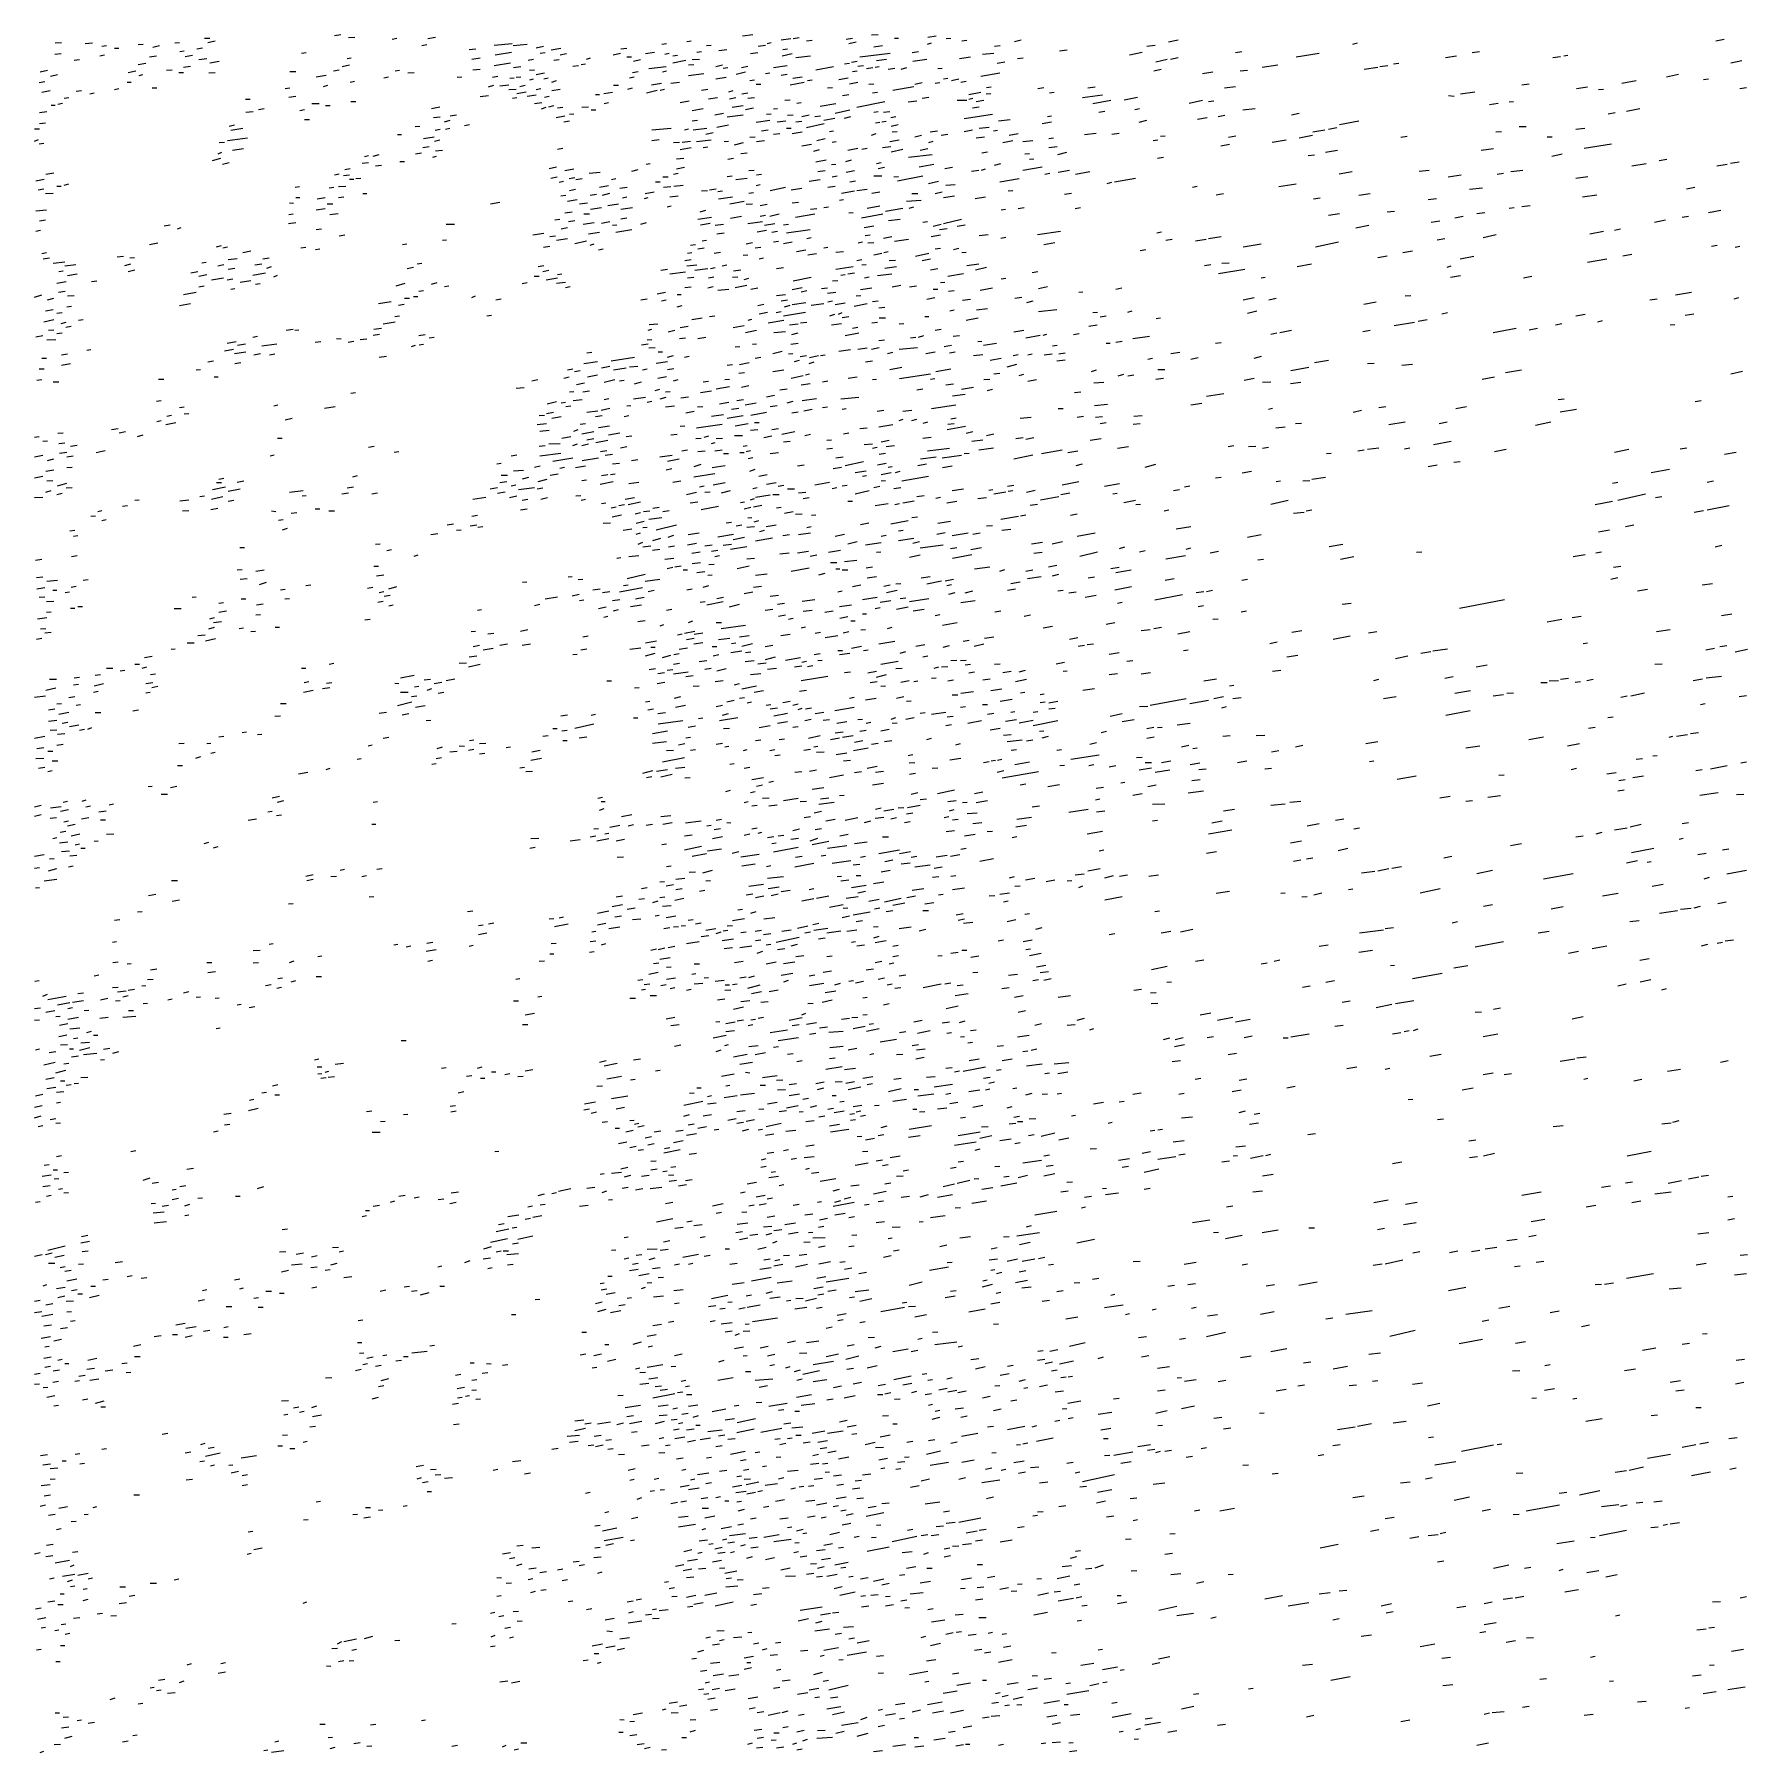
# Model space of a CAD drawing. Extents: x 0 to 599, y 0 to 600.
import ezdxf

# ---------------------------------------------------------------- set-up
doc = ezdxf.new("R2010")
doc.units = 0
doc.header["$MEASUREMENT"] = 0
doc.layers.add('LIMESTONE_FSET7', color=126, linetype='CONTINUOUS')

msp = doc.modelspace()

# ---------------------------------------------------------------- linework, layer by layer
at = {"layer": 'LIMESTONE_FSET7'}
for p, q in [((105, 599.81), (107.2, 600.19)), ((247.5, 599.63), (251.16, 600.19)), ((292.5, 600), (294.88, 600.19)), ((7.5, 597.19), (9.7, 597.38)), ((17.93, 597), (20.49, 597.19)), ((23.78, 596.07), (25.43, 596.26)), ((28.17, 595.32), (29.63, 595.32)), ((36.4, 596.63), (38.23, 596.82)), ((41.52, 595.69), (43.9, 596.26)), ((49.21, 597.19), (50.85, 597.38)), ((51.04, 594.2), (52.5, 594.38)), ((56.89, 595.13), (58.9, 595.51)), ((59.63, 598.88), (61.46, 598.88)), ((60.73, 597.38), (63.29, 597.94)), ((109.94, 599.06), (112.13, 599.25)), ((125.12, 598.5), (126.77, 598.88)), ((135.55, 596.26), (137.2, 596.63)), ((137.56, 598.69), (140.3, 599.25)), ((152.01, 594.95), (154.39, 595.13)), ((160.79, 596.44), (167.01, 597)), ((161.16, 593.07), (166.83, 594.01)), ((167.38, 596.26), (172.32, 596.82)), ((175.43, 595.51), (177.99, 596.07)), ((180.73, 594.76), (184.02, 595.32)), ((205.06, 595.13), (207.07, 595.32)), ((213.66, 593.45), (216.77, 594.01)), ((219.33, 596.82), (220.98, 597)), ((228.11, 597.75), (229.57, 597.94)), ((231.59, 594.01), (233.23, 594.2)), ((234.88, 596.26), (236.52, 596.44)), ((239.27, 594.57), (242.01, 594.95)), ((252.99, 596.07), (255.55, 596.44)), ((256.1, 597), (257.56, 597.38)), ((261.04, 598.32), (264.33, 598.69)), ((261.59, 594.95), (263.23, 595.13)), ((265.24, 598.69), (267.26, 599.06)), ((269.82, 597.94), (271.83, 598.13)), ((283.72, 598.5), (285.91, 598.88)), ((284.63, 597), (287.2, 597.57)), ((293.41, 595.88), (296.34, 596.26)), ((300.55, 598.88), (302.01, 598.88)), ((306.77, 593.82), (308.96, 594.2)), ((312.07, 596.82), (313.54, 597.19)), ((312.26, 599.25), (315.18, 599.63)), ((318.66, 598.69), (320.3, 598.88)), ((324.15, 597.94), (325.79, 598.13)), ((335.49, 596.07), (337.5, 596.26)), ((342.44, 597.75), (344.82, 598.32)), ((358.17, 594.38), (360.91, 594.76)), ((382.68, 593.07), (387.07, 594.01)), ((388.72, 596.07), (391.65, 596.44)), ((396.22, 597.57), (399.7, 598.32)), ((419.63, 593.82), (421.83, 594.2)), ((460.61, 596.82), (462.26, 597.19)), ((502.32, 593.82), (504.88, 594.2)), ((587.38, 597.94), (590.3, 598.5)), ((7.32, 593.26), (9.51, 593.45)), ((14.09, 591.2), (15.91, 591.39)), ((23.05, 592.7), (24.7, 593.07)), ((36.4, 589.7), (39.15, 590.08)), ((40.43, 592.32), (42.8, 592.7)), ((52.32, 588.77), (54.7, 589.14)), ((52.87, 592.51), (55.43, 592.89)), ((57.62, 591.39), (60.37, 591.76)), ((61.46, 590.27), (64.76, 590.83)), ((93.48, 593.64), (95.12, 593.82)), ((107.74, 588.95), (110.3, 589.52)), ((109.39, 591.76), (110.85, 591.95)), ((152.93, 591.58), (155.85, 591.95)), ((153.29, 587.83), (155.85, 588.02)), ((160.79, 589.33), (166.46, 590.27)), ((167.56, 588.58), (170.12, 588.95)), ((172.68, 591.2), (174.51, 591.58)), ((176.89, 593.64), (178.54, 593.82)), ((181.65, 591.2), (183.48, 591.39)), ((183.84, 593.07), (186.04, 593.45)), ((188.23, 589.14), (190.24, 589.33)), ((191.16, 589.7), (192.62, 589.89)), ((192.99, 591.58), (194.45, 591.95)), ((202.32, 593.07), (204.88, 593.64)), ((207.07, 592.32), (208.72, 592.32)), ((209.45, 590.83), (211.83, 591.39)), ((214.76, 588.21), (220.79, 588.95)), ((220.43, 593.26), (221.89, 593.64)), ((223.17, 592.7), (224.82, 592.89)), ((223.17, 590.27), (227.74, 591.2)), ((228.66, 589.52), (230.49, 589.7)), ((229.94, 591.39), (232.5, 591.58)), ((238.17, 588.95), (240.55, 589.52)), ((240.73, 588.39), (242.38, 588.58)), ((247.13, 588.58), (249.33, 589.14)), ((250.24, 593.45), (252.8, 593.82)), ((258.29, 588.58), (263.05, 589.33)), ((261.4, 592.7), (264.88, 593.45)), ((266.16, 592.14), (271.28, 592.7)), ((273.11, 587.83), (279.33, 588.95)), ((283.17, 589.89), (284.82, 590.08)), ((285.55, 590.45), (287.56, 590.83)), ((287.74, 589.14), (289.76, 589.33)), ((288.48, 592.32), (299.09, 593.64)), ((290.85, 588.21), (293.05, 588.58)), ((293.78, 588.77), (295.24, 588.95)), ((294.33, 591.01), (297.8, 591.58)), ((298.35, 588.02), (300.73, 588.39)), ((302.93, 588.02), (304.94, 588.58)), ((306.95, 590.83), (311.89, 591.58)), ((315.73, 588.21), (317.2, 588.39)), ((323.23, 591.76), (327.07, 592.32)), ((331.28, 593.26), (335.3, 593.64)), ((336.4, 590.08), (339.15, 590.64)), ((343.54, 591.76), (345.55, 591.95)), ((391.1, 587.46), (393.66, 588.02)), ((391.83, 590.64), (395.85, 591.58)), ((396.95, 591.58), (399.7, 592.14)), ((428.96, 588.77), (434.45, 589.52)), ((440.85, 592.32), (448.9, 593.64)), ((464.63, 588.02), (469.39, 588.77)), ((470.12, 588.95), (472.87, 589.33)), ((474.88, 589.89), (476.71, 590.08)), ((492.99, 592.14), (496.83, 592.7)), ((530.49, 592.14), (533.23, 592.51)), ((534.33, 592.7), (535.79, 592.89)), ((592.68, 590.27), (596.52, 591.01)), ((1.83, 583.34), (3.84, 583.71)), ((2.2, 587.08), (4.76, 587.64)), ((5.85, 585.59), (8.23, 586.15)), ((32.56, 583.53), (34.02, 583.53)), ((32.93, 586.9), (35.67, 587.46)), ((36.77, 585.77), (38.05, 586.15)), ((46.28, 587.64), (48.29, 587.83)), ((50.67, 586.9), (52.32, 586.9)), ((61.1, 586.71), (63.29, 586.9)), ((89.45, 587.27), (91.46, 587.27)), ((98.6, 585.4), (102.07, 585.96)), ((101.16, 582.03), (102.62, 582.4)), ((104.63, 587.46), (106.65, 587.83)), ((110.49, 583.53), (111.95, 583.9)), ((122.2, 585.02), (123.84, 585.4)), ((126.22, 587.46), (127.68, 587.64)), ((130.61, 586.71), (132.8, 586.9)), ((147.8, 585.21), (149.45, 585.4)), ((158.78, 581.84), (160.61, 582.4)), ((160.24, 585.21), (162.07, 585.59)), ((162.8, 582.22), (165.91, 582.59)), ((166.28, 584.84), (167.74, 585.02)), ((168.48, 585.21), (170.12, 585.4)), ((169.76, 582.03), (171.59, 582.4)), ((173.05, 587.64), (174.88, 587.83)), ((173.23, 584.27), (174.51, 584.65)), ((175.43, 586.15), (178.35, 586.71)), ((178.17, 584.65), (179.63, 585.02)), ((180.91, 583.53), (182.56, 584.09)), ((202.5, 582.4), (204.15, 582.4)), ((207.99, 585.02), (209.63, 585.4)), ((209.09, 586.9), (211.1, 587.27)), ((215.67, 582.59), (219.15, 583.15)), ((219.51, 587.08), (220.98, 587.46)), ((222.44, 583.15), (225.55, 583.53)), ((228.66, 585.77), (233.96, 586.52)), ((238.17, 584.65), (241.83, 585.21)), ((245.3, 586.33), (248.6, 587.08)), ((250.06, 584.09), (251.71, 584.27)), ((252.26, 582.78), (253.9, 582.78)), ((255.55, 586.52), (257.01, 586.71)), ((261.04, 585.96), (263.05, 586.33)), ((264.15, 582.59), (269.09, 583.53)), ((265.06, 584.84), (268.35, 585.4)), ((270.18, 584.09), (271.83, 584.27)), ((281.16, 584.46), (284.45, 585.02)), ((284.82, 582.96), (287.74, 583.53)), ((285.91, 587.27), (287.56, 587.46)), ((291.59, 582.78), (293.41, 582.96)), ((300, 580.72), (307.32, 582.03)), ((307.68, 582.78), (310.24, 583.34)), ((314.82, 583.15), (316.46, 583.34)), ((317.74, 584.65), (319.21, 584.84)), ((320.49, 584.09), (323.05, 584.65)), ((323.78, 583.53), (325.61, 583.9)), ((330.73, 585.59), (337.32, 586.71)), ((408.11, 586.52), (411.77, 587.08)), ((415.79, 581.47), (419.63, 582.03)), ((421.28, 587.46), (423.84, 587.64)), ((519.7, 582.59), (522.26, 582.96)), ((554.63, 583.15), (559.57, 584.09)), ((570.18, 585.4), (574.39, 586.33)), ((583.17, 584.46), (584.82, 584.65)), ((2.74, 579.97), (5.67, 580.53)), ((8.41, 575.85), (10.06, 576.22)), ((10.61, 577.91), (12.26, 578.1)), ((14.82, 580.34), (16.65, 580.53)), ((19.57, 579.41), (21.04, 579.78)), ((28.17, 580.9), (29.63, 581.28)), ((41.34, 581.47), (42.99, 581.47)), ((73.9, 577.54), (75.55, 577.54)), ((87.8, 581.28), (89.45, 581.47)), ((89.09, 578.28), (91.46, 578.66)), ((97.13, 576.04), (99.7, 576.04)), ((110.67, 576.79), (112.5, 576.79)), ((155.85, 578.47), (158.78, 578.85)), ((165.91, 580.9), (168.48, 581.09)), ((167.2, 577.91), (168.66, 578.1)), ((168.66, 579.59), (171.95, 580.16)), ((172.32, 578.66), (175.43, 579.03)), ((174.88, 576.04), (177.44, 576.41)), ((175.43, 580.9), (177.07, 581.28)), ((178.35, 578.28), (180, 578.66)), ((180.91, 580.53), (183.84, 581.09)), ((196.1, 579.22), (197.56, 579.22)), ((199.02, 579.59), (202.13, 579.97)), ((199.21, 576.04), (200.67, 576.41)), ((207.44, 581.09), (209.09, 581.47)), ((214.02, 579.78), (217.68, 580.72)), ((218.78, 580.72), (220.24, 581.09)), ((225.73, 576.41), (228.84, 576.97)), ((233.23, 580.72), (235.43, 581.09)), ((235.61, 577.72), (238.72, 578.1)), ((242.74, 580.16), (244.21, 580.53)), ((242.93, 577.72), (245.12, 578.1)), ((247.32, 579.41), (249.33, 579.78)), ((249.33, 577.91), (251.71, 578.1)), ((262.32, 577.16), (264.15, 577.35)), ((266.52, 576.22), (267.99, 576.41)), ((274.57, 575.1), (280.06, 576.04)), ((277.13, 581.47), (278.96, 581.65)), ((282.44, 578.85), (284.63, 579.22)), ((287.38, 574.73), (297.26, 576.79)), ((292.87, 579.78), (294.7, 579.97)), ((305.3, 576.6), (308.41, 576.97)), ((310.24, 577.91), (312.62, 578.28)), ((322.5, 577.16), (325.79, 577.16)), ((326.52, 579.22), (330.73, 579.97)), ((326.52, 577.54), (327.99, 577.91)), ((329.09, 576.79), (331.83, 577.16)), ((332.56, 579.41), (334.21, 579.59)), ((332.74, 581.65), (334.39, 581.84)), ((350.67, 581.28), (352.68, 581.65)), ((354.7, 579.78), (356.34, 579.97)), ((366.22, 578.1), (373.17, 579.03)), ((368.05, 581.47), (370.61, 581.84)), ((369.88, 576.04), (376.1, 577.16)), ((380.85, 577.35), (385.43, 578.28)), ((403.54, 576.22), (408.11, 577.16)), ((410.3, 576.79), (412.13, 576.97)), ((494.09, 578.85), (496.1, 578.66)), ((498.29, 579.41), (503.23, 580.16)), ((508.35, 575.66), (511.46, 576.22)), ((515.3, 576.6), (516.77, 576.79)), ((538.72, 581.28), (542.56, 581.84)), ((546.4, 580.9), (548.23, 581.09)), ((595.79, 581.28), (598.17, 581.65)), ((2.01, 572.86), (4.57, 573.23)), ((6.04, 575.48), (7.5, 575.48)), ((74.09, 573.04), (76.65, 573.23)), ((78.48, 573.98), (80.49, 574.35)), ((92.93, 573.6), (94.57, 573.98)), ((94.57, 570.42), (96.22, 570.42)), ((101.89, 575.29), (103.54, 575.29)), ((138.84, 574.35), (141.77, 574.91)), ((139.57, 571.17), (141.95, 571.36)), ((143.41, 569.67), (145.43, 570.23)), ((145.43, 571.73), (147.62, 572.11)), ((177.26, 574.17), (178.9, 574.73)), ((179.82, 574.91), (181.65, 575.29)), ((182.38, 571.17), (185.49, 571.73)), ((182.93, 574.54), (184.76, 574.73)), ((185.12, 569.67), (187.13, 570.05)), ((187.13, 572.29), (188.6, 572.48)), ((191.34, 574.73), (193.72, 574.91)), ((194.63, 573.79), (196.28, 573.79)), ((229.94, 573.6), (233.78, 574.35)), ((229.94, 570.05), (231.77, 570.23)), ((237.8, 572.11), (240.91, 572.67)), ((242.2, 571.36), (247.68, 572.11)), ((243.84, 574.73), (247.68, 575.29)), ((248.6, 573.98), (251.34, 574.54)), ((252.26, 569.49), (257.01, 570.23)), ((255.91, 572.29), (257.56, 572.48)), ((258.29, 574.17), (259.76, 574.35)), ((259.57, 569.67), (262.68, 570.05)), ((263.23, 571.92), (265.24, 572.11)), ((268.17, 571.54), (270.73, 572.11)), ((272.74, 571.54), (274.76, 571.73)), ((275.85, 570.23), (279.7, 570.98)), ((279.88, 572.67), (285, 573.79)), ((283.17, 570.98), (285.37, 571.54)), ((293.41, 573.04), (294.88, 573.23)), ((296.71, 573.04), (298.9, 573.23)), ((299.27, 571.17), (301.1, 571.54)), ((324.88, 570.8), (334.76, 572.29)), ((327.8, 574.54), (330.18, 574.91)), ((336.95, 570.05), (340.98, 570.42)), ((353.96, 571.54), (355.43, 571.73)), ((371.89, 573.04), (374.09, 573.42)), ((384.51, 573.98), (386.16, 574.35)), ((385.98, 569.49), (388.72, 570.23)), ((406.46, 570.61), (409.76, 571.17)), ((413.6, 571.54), (415.98, 571.92)), ((422.2, 573.79), (426.59, 574.35)), ((439.21, 572.11), (441.95, 572.67)), ((456.04, 568.74), (462.8, 570.05)), ((549.88, 572.48), (552.26, 572.86)), ((556.28, 573.42), (560.85, 574.35)), ((0.18, 567.24), (2.01, 567.24)), ((2.01, 569.11), (4.02, 569.3)), ((67.68, 563.12), (74.63, 564.06)), ((68.23, 568.17), (70.06, 568.55)), ((68.78, 566.68), (72.99, 567.43)), ((126.95, 565.18), (128.41, 565.18)), ((133.17, 567.99), (134.82, 568.17)), ((136.1, 563.87), (139.76, 564.43)), ((140.12, 566.68), (141.95, 567.05)), ((143.78, 567.05), (145.24, 567.43)), ((150.37, 568.36), (152.2, 568.74)), ((215.85, 566.86), (222.62, 567.43)), ((227.2, 566.86), (228.66, 567.24)), ((230.3, 566.86), (235.06, 567.43)), ((234.7, 565.37), (237.26, 565.93)), ((238.54, 567.8), (242.56, 568.55)), ((250.06, 564.24), (251.89, 564.43)), ((254.09, 566.49), (256.46, 566.86)), ((258.29, 565.37), (260.49, 565.55)), ((262.87, 567.43), (264.51, 567.43)), ((264.88, 565.55), (268.35, 566.12)), ((266.16, 569.67), (268.17, 569.86)), ((269.82, 567.61), (276.04, 569.11)), ((277.87, 566.3), (279.33, 566.49)), ((292.5, 564.99), (294.15, 565.55)), ((293.96, 569.3), (295.43, 569.49)), ((296.16, 569.67), (297.62, 569.86)), ((299.45, 568.17), (301.83, 568.74)), ((299.82, 566.12), (301.46, 566.3)), ((307.68, 564.43), (310.06, 564.99)), ((312.99, 566.12), (315.55, 566.49)), ((316.83, 564.99), (319.21, 565.37)), ((324.88, 566.3), (327.8, 566.86)), ((329.09, 564.06), (332.01, 564.43)), ((330.18, 567.43), (333.66, 567.8)), ((335.12, 566.49), (336.59, 566.68)), ((340.61, 564.99), (343.72, 565.55)), ((352.13, 569.11), (355.43, 569.67)), ((354.51, 563.87), (356.16, 564.06)), ((366.95, 565.18), (370.98, 565.74)), ((376.46, 565.37), (379.02, 565.74)), ((393.48, 564.62), (395.12, 564.81)), ((417.26, 564.24), (419.82, 564.81)), ((441.95, 564.06), (446.52, 564.99)), ((446.71, 566.12), (450.91, 566.86)), ((452.2, 567.05), (455.12, 567.61)), ((477.44, 564.24), (479.63, 564.62)), ((510.55, 566.12), (512.56, 566.3)), ((518.78, 567.99), (521.16, 567.99)), ((528.48, 564.43), (530.3, 564.43)), ((538.54, 567.05), (541.65, 567.43)), ((0.18, 562.93), (1.65, 563.49)), ((1.83, 562), (3.48, 562.18)), ((64.39, 558.44), (65.67, 559)), ((64.76, 562.37), (66.59, 562.56)), ((69.33, 559.75), (73.17, 560.31)), ((118.54, 557.69), (120.55, 558.25)), ((133.35, 558.44), (135.37, 558.81)), ((135.91, 560.69), (138.11, 561.06)), ((139.94, 562.93), (141.77, 563.31)), ((140.3, 559.56), (142.68, 559.75)), ((182.93, 560.12), (184.76, 560.5)), ((215.85, 563.12), (218.41, 563.49)), ((223.35, 562.37), (225.55, 562.56)), ((225.73, 559.94), (229.57, 560.69)), ((226.46, 562.56), (229.39, 562.93)), ((231.4, 562.75), (236.52, 563.31)), ((233.78, 560.69), (235.43, 560.87)), ((241.1, 562.75), (242.56, 562.93)), ((244.76, 561.62), (247.87, 562.37)), ((246.95, 558.63), (249.15, 558.81)), ((252.44, 562.75), (255.18, 563.12)), ((268.17, 561.25), (271.65, 561.81)), ((272.38, 559.38), (274.39, 559.94)), ((273.48, 563.12), (276.4, 563.87)), ((278.78, 562.56), (280.24, 562.75)), ((284.27, 559.75), (287.74, 560.5)), ((289.21, 560.12), (291.04, 560.5)), ((296.34, 560.69), (299.27, 561.06)), ((298.9, 562.75), (302.2, 563.31)), ((299.45, 559.19), (303.48, 560.12)), ((305.49, 557.32), (313.72, 558.25)), ((309.51, 559.75), (312.26, 560.31)), ((312.62, 562.37), (314.09, 562.93)), ((331.1, 558.81), (333.11, 559.19)), ((338.41, 562.37), (341.89, 563.12)), ((345.37, 562.75), (348.84, 563.12)), ((346.1, 558.44), (347.74, 558.63)), ((354.51, 560.69), (357.44, 561.06)), ((357.62, 558.25), (360.73, 559)), ((390.91, 563.12), (392.56, 563.31)), ((414.51, 561.25), (417.62, 561.81)), ((432.44, 562.56), (437.38, 563.31)), ((445.06, 557.88), (447.26, 558.07)), ((451.1, 559), (455.3, 559.75)), ((505.43, 559.75), (509.82, 560.31)), ((530.12, 557.69), (533.78, 558.44)), ((541.46, 560.5), (550.98, 562)), ((62.38, 556.19), (65.3, 556.94)), ((65.85, 554.88), (68.23, 555.44)), ((108.66, 553.01), (110.49, 553.39)), ((114.7, 555.26), (116.89, 555.44)), ((115.43, 557.5), (116.89, 557.88)), ((119.27, 554.32), (121.46, 554.51)), ((127.87, 555.82), (129.51, 555.82)), ((139.39, 557.32), (140.67, 557.69)), ((180, 553.39), (182.56, 553.95)), ((185.49, 552.64), (188.6, 553.2)), ((193.9, 551.7), (197.74, 552.07)), ((208.9, 552.45), (211.1, 553.01)), ((213.84, 554.88), (215.3, 555.07)), ((224.45, 556.76), (227.01, 556.94)), ((224.45, 553.2), (227.2, 553.76)), ((242.38, 556.57), (244.39, 556.94)), ((249.7, 552.64), (251.52, 552.82)), ((273.11, 555.63), (276.77, 556.38)), ((273.84, 552.26), (276.4, 552.64)), ((278.6, 554.7), (280.06, 554.88)), ((283.54, 555.82), (285.55, 556.38)), ((283.72, 552.07), (286.65, 552.64)), ((294.33, 555.07), (295.98, 555.44)), ((294.88, 553.39), (297.07, 553.76)), ((309.15, 553.95), (314.27, 554.88)), ((318.11, 553.39), (320.85, 553.76)), ((327.44, 552.45), (330, 552.82)), ((330.91, 552.82), (332.38, 553.2)), ((335.49, 554.51), (337.68, 555.07)), ((345.37, 552.82), (352.13, 553.95)), ((347.74, 556.57), (349.21, 556.76)), ((357.8, 552.07), (361.65, 552.82)), ((363.84, 551.33), (368.78, 552.26)), ((392.38, 556.94), (394.57, 557.32)), ((455.85, 551.51), (460.43, 552.26)), ((483.84, 552.45), (487.32, 552.82)), ((515.85, 552.26), (520.06, 552.82)), ((558.11, 554.32), (563.05, 555.07)), ((567.62, 556.19), (570.37, 556.57)), ((587.74, 554.32), (591.4, 554.88)), ((592.5, 555.26), (595.61, 555.63)), ((0.73, 549.08), (3.66, 549.64)), ((1.46, 545.9), (3.48, 546.27)), ((4.21, 551.33), (6.95, 551.89)), ((8.05, 547.21), (9.51, 547.21)), ((10.61, 547.58), (12.26, 547.96)), ((91.28, 546.83), (92.74, 547.02)), ((103.17, 546.65), (104.82, 546.83)), ((105, 551.14), (106.65, 551.51)), ((106.46, 547.02), (109.02, 547.21)), ((108.11, 550.95), (110.3, 551.14)), ((110.3, 549.64), (111.77, 549.64)), ((112.5, 549.83), (114.15, 550.02)), ((180.55, 550.02), (182.74, 550.39)), ((183.48, 548.52), (184.94, 548.89)), ((186.95, 549.83), (188.96, 550.2)), ((187.13, 545.71), (189.15, 546.08)), ((189.33, 549.45), (191.52, 549.83)), ((197.56, 546.83), (200.67, 547.39)), ((201.77, 549.45), (203.23, 549.83)), ((204.7, 546.46), (207.26, 546.83)), ((217.13, 548.71), (218.78, 548.71)), ((219.7, 550.39), (221.52, 550.39)), ((219.88, 546.83), (222.44, 547.02)), ((223.35, 551.33), (225, 551.7)), ((223.54, 547.21), (226.83, 547.58)), ((235.98, 545.9), (238.35, 546.27)), ((242.2, 550.58), (243.84, 550.76)), ((245.12, 549.45), (249.15, 550.02)), ((252.26, 547.39), (253.72, 547.77)), ((252.44, 551.14), (254.09, 551.33)), ((257.2, 545.71), (262.5, 546.83)), ((264.51, 545.9), (268.17, 546.46)), ((270.73, 548.89), (274.57, 549.45)), ((277.32, 546.83), (279.88, 547.21)), ((278.78, 550.39), (280.61, 550.76)), ((285, 548.71), (287.01, 549.08)), ((287.38, 545.71), (291.04, 546.08)), ((293.41, 550.76), (296.16, 550.76)), ((300.37, 550.39), (302.01, 550.58)), ((301.65, 549.08), (310.43, 550.76)), ((312.44, 548.14), (315.91, 548.89)), ((318.48, 547.58), (321.77, 547.77)), ((337.32, 548.71), (344.09, 549.83)), ((353.05, 551.33), (354.88, 551.7)), ((374.82, 548.14), (376.46, 548.52)), ((377.38, 548.71), (384.7, 550.02)), ((404.63, 546.83), (406.28, 547.21)), ((434.82, 547.02), (440.85, 547.96)), ((493.9, 550.39), (498.48, 551.14)), ((501.4, 546.08), (505.98, 546.65)), ((511.1, 551.33), (513.29, 551.7)), ((538.54, 550.02), (542.74, 550.58)), ((577.13, 546.27), (580.06, 546.83)), ((4.02, 544.59), (6.77, 544.77)), ((89.27, 541.4), (90.73, 541.22)), ((91.46, 543.28), (92.93, 543.28)), ((98.96, 542.71), (101.71, 543.28)), ((102.44, 541.03), (104.45, 541.03)), ((106.46, 543.28), (108.29, 543.46)), ((114.88, 544.59), (116.34, 544.59)), ((159.51, 541.03), (162.8, 541.59)), ((184.02, 543.84), (185.85, 544.03)), ((186.4, 541.97), (189.7, 542.53)), ((190.61, 541.03), (193.35, 541.4)), ((194.27, 544.03), (196.46, 544.4)), ((198.66, 544.03), (201.22, 544.77)), ((200.49, 540.47), (204.15, 541.03)), ((205.61, 543.09), (207.07, 543.46)), ((213.29, 542.9), (214.57, 543.28)), ((213.48, 544.59), (216.59, 545.15)), ((221.16, 539.91), (222.62, 540.28)), ((222.07, 543.46), (225, 543.84)), ((233.23, 545.52), (235.24, 545.71)), ((238.9, 545.34), (240.55, 545.52)), ((239.09, 542.71), (244.02, 543.46)), ((243.11, 541.03), (248.05, 541.97)), ((248.78, 540.84), (250.98, 541.03)), ((249.7, 544.77), (251.34, 544.96)), ((253.72, 540.47), (256.1, 540.84)), ((264.88, 541.4), (267.07, 541.59)), ((281.34, 542.34), (282.8, 542.53)), ((282.07, 544.77), (286.65, 545.52)), ((291.04, 539.53), (295.43, 540.28)), ((292.68, 544.77), (295.43, 545.15)), ((304.76, 541.97), (309.88, 542.34)), ((306.59, 544.59), (308.78, 544.59)), ((314.82, 544.59), (317.2, 545.15)), ((317.74, 543.28), (321.59, 543.84)), ((328.72, 542.9), (332.38, 543.46)), ((340.24, 545.52), (341.89, 545.71)), ((360, 544.4), (362.38, 544.77)), ((412.87, 544.21), (415.43, 544.59)), ((446.89, 542.71), (449.27, 543.09)), ((462.8, 544.03), (466.65, 544.59)), ((486.95, 542.53), (489.88, 542.9)), ((519.7, 540.09), (522.62, 540.47)), ((540.91, 543.46), (545.85, 544.21)), ((0.73, 538.6), (4.39, 538.97)), ((2.01, 535.04), (4.02, 535.41)), ((88.9, 534.1), (91.46, 534.48)), ((89.09, 537.29), (90.55, 537.47)), ((98.6, 538.97), (101.71, 539.34)), ((103.35, 537.29), (106.28, 537.66)), ((182.01, 535.41), (183.66, 535.6)), ((185.49, 537.85), (188.05, 538.22)), ((186.77, 534.85), (188.96, 535.23)), ((191.89, 533.92), (195.73, 534.48)), ((192.07, 537.47), (194.09, 537.47)), ((194.45, 539.16), (198.29, 539.72)), ((198.29, 534.29), (201.22, 534.85)), ((205.06, 539.16), (209.09, 539.72)), ((205.06, 535.79), (207.07, 536.16)), ((212.01, 533.92), (214.02, 534.48)), ((231.95, 535.6), (236.71, 536.35)), ((232.68, 538.22), (234.7, 538.78)), ((232.87, 533.73), (236.16, 534.29)), ((243.29, 535.98), (247.13, 536.72)), ((249.33, 534.1), (254.45, 534.85)), ((253.72, 536.72), (255.55, 537.1)), ((255.18, 533.54), (258.84, 534.1)), ((257.01, 536.72), (260.3, 537.47)), ((265.98, 536.35), (272.74, 537.47)), ((271.28, 539.16), (273.48, 539.34)), ((275.85, 539.72), (277.5, 539.91)), ((284.63, 537.85), (286.1, 538.03)), ((289.02, 536.16), (296.52, 537.47)), ((297.44, 538.41), (303.48, 539.53)), ((298.54, 535.23), (302.56, 535.6)), ((305.67, 539.53), (307.32, 539.91)), ((310.43, 534.66), (312.07, 534.85)), ((317.74, 534.1), (323.96, 535.6)), ((337.87, 538.97), (339.33, 539.16)), ((343.72, 539.34), (345.91, 539.72)), ((363.66, 539.34), (365.49, 539.72)), ((452.2, 537.1), (456.04, 537.66)), ((472.68, 538.22), (475.24, 538.41)), ((488.05, 534.66), (490.98, 535.04)), ((496.28, 536.16), (499.21, 536.72)), ((503.96, 537.66), (506.71, 538.03)), ((515.3, 539.53), (516.95, 539.72)), ((565.98, 534.66), (569.82, 535.41)), ((575.67, 536.35), (577.87, 536.72)), ((584.82, 538.03), (589.21, 538.78)), ((0.73, 531.48), (2.38, 531.86)), ((45.55, 533.35), (47.56, 533.73)), ((50.12, 532.23), (51.4, 532.79)), ((98.6, 532.04), (100.43, 532.23)), ((106.65, 529.8), (108.66, 530.17)), ((142.68, 528.3), (144.15, 528.49)), ((143.96, 533.92), (146.89, 533.92)), ((174.33, 530.17), (178.17, 530.73)), ((180.18, 529.61), (182.2, 529.8)), ((182.56, 528.3), (186.4, 528.86)), ((184.21, 532.23), (186.4, 532.79)), ((188.96, 527.18), (192.99, 528.11)), ((193.72, 530.55), (197.56, 531.11)), ((202.13, 533.54), (203.6, 533.73)), ((203.23, 531.11), (208.9, 532.04)), ((233.41, 528.11), (234.88, 528.3)), ((237.99, 533.54), (240.91, 533.92)), ((238.54, 530.55), (241.1, 530.92)), ((252.62, 531.29), (255.91, 531.86)), ((257.74, 531.11), (259.76, 531.48)), ((261.77, 533.73), (263.6, 533.92)), ((262.87, 530.92), (271.1, 532.04)), ((270, 528.86), (271.46, 529.24)), ((289.94, 532.79), (293.41, 533.35)), ((290.3, 529.98), (292.13, 530.17)), ((296.71, 529.05), (299.63, 529.61)), ((300.55, 527.93), (305.49, 528.67)), ((313.35, 529.61), (316.65, 530.17)), ((314.09, 533.17), (316.83, 533.92)), ((316.28, 532.04), (319.02, 532.42)), ((322.5, 533.17), (325.24, 533.73)), ((330.18, 529.98), (333.29, 530.36)), ((337.68, 529.05), (339.51, 529.42)), ((350.49, 530.36), (358.54, 531.48)), ((392.2, 530.92), (393.84, 531.29)), ((395.3, 528.3), (397.5, 528.67)), ((405.73, 528.11), (409.39, 528.67)), ((410.3, 528.86), (414.7, 529.61)), ((461.71, 532.61), (466.28, 533.54)), ((490.06, 528.49), (492.8, 528.86)), ((506.16, 529.24), (510.73, 530.36)), ((543.48, 530.55), (548.23, 531.48)), ((552.07, 531.86), (554.09, 532.23)), ((2.74, 523.62), (4.39, 523.99)), ((3.29, 521.75), (5.49, 522.12)), ((29.09, 522.5), (31.28, 522.68)), ((33.48, 522.12), (35.12, 522.31)), ((40.43, 526.8), (43.35, 527.36)), ((63.84, 526.05), (65.49, 526.43)), ((66.04, 525.68), (67.68, 526.05)), ((72.99, 523.99), (75.73, 524.56)), ((79.94, 521.75), (82.13, 522.12)), ((93.29, 525.68), (94.94, 525.87)), ((98.41, 525.12), (99.88, 525.3)), ((128.78, 526.8), (130.24, 526.99)), ((177.99, 525.87), (180.18, 526.24)), ((194.27, 526.61), (195.73, 526.99)), ((197.2, 524.93), (198.84, 525.3)), ((228.29, 523.81), (229.76, 523.99)), ((229.39, 526.61), (231.04, 526.8)), ((231.95, 525.3), (234.15, 525.68)), ((237.62, 523.81), (239.82, 524.18)), ((247.68, 523.06), (249.33, 523.25)), ((248.78, 526.99), (250.98, 527.55)), ((251.89, 525.68), (253.9, 525.87)), ((253.35, 521.75), (254.82, 522.12)), ((258.29, 527.74), (260.12, 527.93)), ((261.77, 527.18), (264.88, 527.74)), ((266.34, 524.37), (269.63, 524.93)), ((270.37, 523.25), (273.29, 523.62)), ((275.85, 525.68), (277.32, 525.87)), ((280.06, 524.18), (282.8, 524.37)), ((287.93, 527.36), (289.39, 527.74)), ((291.22, 527.36), (293.41, 527.55)), ((293.41, 523.25), (296.16, 523.81)), ((296.89, 523.99), (298.35, 524.37)), ((307.87, 522.68), (312.62, 523.81)), ((314.82, 525.3), (316.65, 525.49)), ((321.22, 525.12), (323.05, 525.49)), ((324.15, 523.99), (325.61, 524.18)), ((352.68, 526.8), (356.52, 527.55)), ((386.34, 524.74), (388.35, 525.12)), ((422.38, 526.05), (428.6, 526.99)), ((447.62, 526.05), (455.67, 527.74)), ((469.39, 522.31), (472.68, 522.87)), ((478.17, 523.99), (481.46, 524.56)), ((498.11, 521.75), (502.87, 522.68)), ((555, 522.87), (558.11, 523.43)), ((585.91, 526.24), (587.93, 526.61)), ((594.15, 525.87), (595.79, 526.24)), ((6.77, 520.25), (10.79, 520.81)), ((8.78, 517.44), (10.24, 517.63)), ((10.79, 519.31), (14.63, 519.88)), ((11.71, 515.94), (15.18, 516.51)), ((31.83, 519.5), (33.84, 520.06)), ((32.93, 517.44), (35.3, 518)), ((54.88, 516.88), (57.26, 517.44)), ((57.62, 515.76), (60.37, 516.32)), ((58.72, 520.44), (60.18, 520.62)), ((64.21, 519.31), (66.4, 519.88)), ((67.87, 521.56), (70.98, 521.93)), ((67.87, 518.19), (70.24, 518.56)), ((76.46, 516.13), (80.85, 516.88)), ((77.2, 519.69), (79.57, 520.06)), ((81.4, 518.56), (83.05, 519.13)), ((83.78, 515.57), (85.06, 516.13)), ((130.43, 518.38), (132.62, 518.94)), ((133.9, 520.06), (135.55, 520.25)), ((176.16, 519.13), (178.17, 519.5)), ((177.8, 517.44), (179.82, 517.82)), ((182.93, 516.32), (184.39, 516.51)), ((218.96, 517.82), (221.34, 518.19)), ((222.07, 516.51), (227.56, 517.25)), ((227.38, 521.19), (229.57, 521.56)), ((228.11, 519.31), (231.59, 519.69)), ((230.85, 517.82), (235.43, 518.38)), ((236.34, 518.38), (237.99, 518.75)), ((240.37, 519.31), (242.01, 519.69)), ((244.39, 517.63), (246.95, 518)), ((259.39, 518.38), (261.77, 518.75)), ((280.06, 518.19), (286.1, 519.13)), ((281.89, 516.13), (283.35, 516.32)), ((284.27, 516.51), (286.65, 516.88)), ((287.38, 521.19), (289.21, 521.56)), ((289.21, 519.69), (290.67, 519.88)), ((294.7, 515.94), (299.63, 516.51)), ((297.26, 518.56), (301.28, 519.13)), ((298.72, 521.19), (300.91, 521.37)), ((310.24, 521.19), (313.17, 521.75)), ((313.17, 518), (315.73, 518.38)), ((319.21, 515.76), (324.7, 516.69)), ((325.79, 519.5), (330, 520.06)), ((328.9, 518), (332.74, 518.94)), ((348.66, 517.07), (350.67, 517.44)), ((408.84, 519.5), (411.04, 519.88)), ((413.78, 516.69), (422.93, 518.19)), ((414.88, 520.25), (417.44, 520.44)), ((441.22, 519.13), (446.16, 520.06)), ((493.54, 518.94), (495, 519.31)), ((542.56, 520.62), (549.33, 521.75)), ((8.05, 513.32), (11.34, 513.88)), ((8.6, 510.14), (10.98, 510.51)), ((20.12, 513.88), (21.95, 514.07)), ((52.32, 509.39), (56.71, 510.14)), ((57.62, 512.01), (59.45, 512.39)), ((62.01, 514.45), (66.22, 515.2)), ((67.5, 514.45), (69.51, 514.82)), ((68.78, 511.26), (70.24, 511.45)), ((72.07, 513.7), (75.73, 514.26)), ((77.38, 512.95), (79.02, 513.14)), ((126.59, 512.39), (129.7, 513.32)), ((134.45, 510.51), (136.1, 510.7)), ((138.84, 512.95), (140.85, 513.51)), ((143.41, 512.2), (144.88, 512.39)), ((170.49, 513.14), (172.32, 513.51)), ((174.7, 515.76), (176.52, 515.76)), ((178.9, 514.45), (182.93, 515.2)), ((182.56, 513.32), (185.67, 513.7)), ((185.67, 511.83), (187.32, 512.2)), ((217.68, 509.58), (220.61, 510.14)), ((227.38, 511.83), (229.57, 512.01)), ((228.29, 515.2), (230.49, 515.38)), ((235.43, 511.64), (237.26, 512.2)), ((235.61, 515.2), (237.44, 515.57)), ((238.9, 510.89), (242.74, 511.26)), ((244.02, 515.38), (245.85, 515.57)), ((244.94, 511.83), (248.96, 512.57)), ((248.05, 514.63), (249.7, 515.01)), ((250.43, 511.26), (252.8, 511.64)), ((264.88, 511.08), (268.35, 511.83)), ((265.24, 514.07), (271.46, 515.38)), ((267.99, 510.33), (270, 510.7)), ((275.12, 511.45), (277.13, 511.64)), ((277.13, 509.77), (280.06, 510.14)), ((278.96, 514.07), (280.79, 514.26)), ((288.66, 511.08), (292.68, 511.64)), ((290.12, 515.2), (291.77, 515.57)), ((299.82, 512.01), (302.74, 512.57)), ((305.85, 512.01), (308.23, 512.39)), ((314.09, 511.26), (315.73, 511.26)), ((316.65, 513.51), (318.11, 513.7)), ((319.39, 510.51), (321.4, 510.7)), ((330.55, 510.89), (334.76, 511.64)), ((337.87, 514.82), (339.51, 515.01)), ((350.85, 511.45), (353.96, 512.2)), ((364.94, 510.14), (366.4, 510.33)), ((377.93, 511.26), (379.94, 511.64)), ((428.6, 515.2), (430.06, 515.38)), ((494.82, 515.38), (498.29, 515.94)), ((520.24, 515.2), (523.17, 515.76)), ((573.29, 509.2), (578.96, 510.14)), ((0.18, 508.46), (2.74, 509.2)), ((4.02, 503.59), (6.77, 504.15)), ((4.76, 507.52), (6.95, 508.08)), ((11.52, 505.09), (13.17, 505.27)), ((11.71, 508.83), (14.09, 509.02)), ((50.85, 505.46), (54.7, 506.21)), ((120.37, 506.21), (124.76, 506.96)), ((127.32, 505.65), (129.33, 506.02)), ((129.51, 508.08), (131.16, 508.08)), ((132.62, 508.64), (134.09, 508.64)), ((152.93, 508.27), (154.21, 508.83)), ((161.34, 507.52), (163.17, 507.89)), ((212.01, 507.52), (214.21, 507.89)), ((219.15, 507.15), (220.79, 507.52)), ((224.63, 509.39), (226.1, 509.39)), ((224.63, 505.09), (226.46, 505.46)), ((252.8, 505.46), (255, 506.02)), ((259.39, 509.02), (262.5, 509.39)), ((261.04, 507.15), (263.23, 507.52)), ((262.13, 505.09), (264.15, 505.65)), ((264.88, 505.83), (269.63, 506.58)), ((271.46, 505.65), (275.85, 506.21)), ((277.32, 506.77), (278.96, 507.15)), ((279.88, 505.83), (283.35, 506.4)), ((286.46, 505.27), (291.04, 506.21)), ((287.2, 508.83), (288.84, 509.02)), ((292.87, 506.96), (294.88, 507.15)), ((295.06, 504.71), (297.26, 504.9)), ((311.89, 507.71), (314.63, 508.27)), ((324.33, 507.33), (327.07, 507.71)), ((329.27, 503.96), (333.11, 504.52)), ((342.62, 508.08), (345, 508.46)), ((346.83, 506.58), (349.02, 507.15)), ((350.85, 503.4), (357.26, 504.15)), ((422.38, 507.52), (426.22, 508.27)), ((431.34, 507.52), (433.9, 508.08)), ((464.45, 506.02), (468.84, 506.77)), ((478.9, 508.83), (480.91, 509.02)), ((564.33, 507.52), (566.89, 507.89)), ((593.78, 507.89), (595.43, 508.27)), ((3.48, 499.84), (6.95, 500.59)), ((8.05, 502.84), (9.88, 503.03)), ((9.51, 499.28), (11.34, 499.66)), ((11.16, 497.97), (12.99, 498.35)), ((15.55, 500.41), (17.2, 500.59)), ((122.01, 499.1), (126.22, 499.84)), ((126.04, 501.72), (127.68, 501.9)), ((158.23, 501.9), (159.88, 502.09)), ((214.94, 498.91), (217.87, 499.1)), ((225.73, 497.78), (228.48, 498.35)), ((229.76, 500.59), (233.41, 501.15)), ((235.98, 501.72), (237.8, 501.9)), ((244.21, 497.78), (248.05, 498.53)), ((249.51, 500.41), (250.79, 500.78)), ((253.35, 502.65), (256.28, 503.21)), ((256.46, 499.47), (261.95, 500.41)), ((259.21, 503.03), (261.04, 503.4)), ((261.77, 501.9), (269.45, 503.21)), ((263.96, 498.72), (266.89, 499.1)), ((267.8, 499.47), (270, 499.66)), ((278.05, 501.9), (279.7, 502.46)), ((278.6, 498.72), (282.07, 499.28)), ((280.98, 502.46), (282.26, 503.03)), ((282.26, 501.34), (284.63, 501.72)), ((292.68, 499.47), (294.7, 499.66)), ((295.24, 501.15), (297.44, 501.15)), ((302.2, 499.1), (303.84, 499.28)), ((311.16, 501.72), (312.62, 501.72)), ((319.94, 503.59), (321.4, 503.96)), ((325.61, 500.41), (329.82, 501.15)), ((368.41, 498.35), (371.34, 498.72)), ((369.88, 503.03), (371.52, 503.21)), ((372.44, 501.53), (374.45, 501.9)), ((382.13, 503.21), (383.6, 503.59)), ((392.01, 500.97), (393.48, 501.15)), ((423.84, 502.84), (427.13, 503.59)), ((475.06, 498.53), (482.2, 499.66)), ((483.48, 500.03), (486.59, 500.59)), ((491.71, 502.65), (493.72, 503.03)), ((531.4, 498.72), (533.6, 499.28)), ((538.54, 501.9), (541.83, 502.46)), ((546.22, 499.84), (547.87, 500.22)), ((571.46, 498.72), (573.11, 498.91)), ((576.77, 502.09), (579.7, 502.65)), ((0.73, 494.6), (3.11, 494.98)), ((4.57, 493.48), (7.68, 493.67)), ((5.12, 496.85), (6.95, 497.04)), ((8.05, 495.73), (9.88, 495.91)), ((67.5, 492.36), (70.61, 492.92)), ((71.16, 491.61), (73.9, 492.17)), ((76.46, 494.42), (78.11, 494.79)), ((79.57, 491.42), (84.88, 492.17)), ((88.17, 496.85), (90.55, 497.22)), ((91.1, 496.85), (92.56, 497.04)), ((98.23, 492.73), (100.24, 492.92)), ((105.73, 494.04), (107.38, 493.85)), ((109.76, 492.73), (111.77, 493.1)), ((113.96, 493.67), (116.34, 493.85)), ((118.54, 495.16), (120.73, 495.54)), ((118.72, 497.22), (121.46, 497.6)), ((134.45, 494.98), (136.65, 495.35)), ((138.11, 494.23), (139.76, 494.42)), ((212.2, 491.79), (214.57, 492.17)), ((214.21, 493.48), (215.85, 493.67)), ((214.57, 496.85), (215.85, 497.22)), ((221.52, 496.29), (223.9, 496.85)), ((225.55, 494.04), (227.56, 494.23)), ((231.95, 494.04), (234.7, 494.42)), ((248.6, 496.1), (252.44, 496.85)), ((250.98, 491.98), (252.44, 492.17)), ((258.48, 496.1), (262.5, 496.47)), ((264.33, 491.98), (266.89, 492.36)), ((264.7, 495.35), (266.89, 495.91)), ((283.35, 494.98), (288.11, 495.91)), ((285.91, 497.6), (287.74, 497.97)), ((295.06, 493.29), (297.07, 493.48)), ((306.22, 494.23), (308.05, 494.42)), ((308.96, 494.42), (310.79, 494.98)), ((314.82, 496.85), (316.83, 497.22)), ((321.04, 494.79), (323.23, 494.98)), ((329.63, 492.92), (331.1, 493.1)), ((331.65, 491.61), (336.22, 492.36)), ((342.26, 496.29), (345.73, 496.85)), ((346.46, 494.23), (351.4, 495.16)), ((352.5, 495.16), (353.78, 495.54)), ((363.11, 495.35), (365.12, 495.73)), ((374.45, 492.36), (375.91, 492.36)), ((377.93, 492.73), (380.12, 493.1)), ((383.78, 494.04), (389.63, 494.79)), ((412.68, 492.36), (414.7, 492.54)), ((432.07, 495.54), (434.09, 495.91)), ((435.18, 496.1), (439.21, 496.85)), ((464.09, 496.47), (466.65, 496.85)), ((509.63, 496.1), (517.68, 497.6)), ((522.26, 497.04), (525.18, 497.6)), ((2.74, 487.11), (4.39, 487.11)), ((9.7, 488.24), (11.71, 488.61)), ((18.48, 489.92), (19.94, 490.11)), ((60.73, 485.8), (62.74, 486.18)), ((66.59, 489.73), (69.7, 490.3)), ((70.06, 488.8), (74.09, 489.36)), ((76.83, 488.24), (79.21, 488.8)), ((82.32, 488.24), (84.15, 488.61)), ((120.55, 487.49), (123.11, 487.86)), ((131.89, 491.23), (133.35, 491.61)), ((134.63, 491.79), (136.1, 491.98)), ((193.17, 488.99), (194.82, 489.17)), ((201.59, 486.18), (209.82, 487.49)), ((214.76, 490.67), (216.95, 490.86)), ((218.05, 489.36), (219.51, 489.36)), ((221.34, 487.49), (223.35, 488.05)), ((227.2, 487.49), (228.84, 487.86)), ((244.94, 491.05), (246.59, 491.23)), ((251.89, 487.11), (253.9, 487.49)), ((258.11, 488.8), (261.4, 489.55)), ((263.6, 488.61), (265.06, 488.8)), ((265.61, 485.99), (267.44, 486.37)), ((267.62, 487.68), (269.82, 488.05)), ((270.91, 487.3), (274.02, 488.05)), ((274.76, 488.05), (276.4, 488.24)), ((281.16, 489.55), (285.18, 490.11)), ((287.74, 490.3), (291.04, 490.67)), ((290.49, 485.8), (292.87, 486.18)), ((292.5, 490.3), (295.24, 490.86)), ((298.17, 488.8), (300, 489.17)), ((302.2, 490.3), (308.6, 490.86)), ((311.52, 488.8), (314.82, 489.36)), ((317.93, 491.23), (320.49, 491.61)), ((319.76, 488.99), (321.77, 489.36)), ((328.17, 488.05), (331.46, 488.42)), ((334.02, 486.37), (337.87, 487.11)), ((342.07, 488.05), (343.72, 488.42)), ((347.2, 488.24), (348.66, 488.61)), ((352.87, 488.24), (355.61, 488.61)), ((355.79, 491.42), (357.44, 491.61)), ((357.26, 486.18), (360.18, 486.55)), ((357.99, 488.61), (360.18, 488.99)), ((389.09, 486.74), (390.73, 487.11)), ((397.13, 488.8), (400.24, 489.17)), ((404.09, 486.74), (406.65, 487.3)), ((426.22, 487.11), (428.78, 487.86)), ((447.26, 485.62), (452.2, 486.37)), ((1.83, 483.37), (3.66, 483.37)), ((9.7, 484.68), (12.8, 485.24)), ((56.71, 483), (58.17, 483.18)), ((62.93, 480.56), (64.39, 480.56)), ((70.24, 485.24), (72.26, 485.62)), ((185.12, 480.19), (186.95, 480.56)), ((186.4, 483), (188.23, 483.37)), ((188.78, 482.43), (190.79, 482.81)), ((192.07, 485.24), (196.83, 485.99)), ((193.35, 480.56), (196.83, 481.31)), ((198.29, 483.74), (201.22, 484.31)), ((202.5, 483), (206.89, 483.74)), ((207.99, 484.12), (210.91, 484.31)), ((212.56, 483), (214.21, 483.37)), ((217.32, 485.43), (221.34, 485.99)), ((217.87, 480.19), (220.98, 480.75)), ((221.34, 483.18), (223.54, 483.56)), ((242.2, 484.68), (244.02, 484.87)), ((246.22, 481.87), (248.23, 482.06)), ((246.4, 484.87), (249.88, 485.62)), ((258.11, 482.43), (261.95, 483)), ((264.51, 480.19), (268.72, 481.12)), ((269.45, 481.31), (270.91, 481.68)), ((270.73, 485.24), (272.56, 485.8)), ((284.45, 480.19), (287.56, 480.56)), ((298.9, 483.18), (303.11, 483.93)), ((302.38, 480), (313.17, 481.68)), ((315, 482.43), (320.3, 483.37)), ((335.3, 481.68), (337.32, 481.87)), ((339.88, 484.12), (343.35, 485.05)), ((344.09, 481.12), (345.73, 481.5)), ((369.33, 482.43), (371.16, 483)), ((378.66, 480.94), (380.67, 481.5)), ((382.13, 480.94), (384.15, 481.31)), ((391.83, 479.81), (394.57, 480.19)), ((392.56, 483.18), (394.94, 483.18)), ((422.74, 479.44), (426.22, 480.19)), ((439.02, 482.81), (445.24, 483.93)), ((465.73, 485.24), (468.11, 485.43)), ((477.8, 484.68), (481.46, 485.05)), ((505.79, 479.81), (510.18, 480.56)), ((514.02, 482.06), (519.51, 483)), ((592.68, 481.68), (596.71, 482.62)), ((1.1, 479.44), (2.74, 479.63)), ((6.77, 478.88), (8.78, 478.88)), ((43.54, 479.81), (45.37, 479.81)), ((110.67, 474.95), (112.32, 475.13)), ((168.48, 476.63), (171.22, 476.82)), ((173.96, 479.25), (175.98, 479.63)), ((187.13, 475.32), (188.6, 475.51)), ((189.51, 477.94), (192.26, 478.5)), ((191.71, 475.32), (194.09, 475.69)), ((199.21, 478.69), (202.87, 479.63)), ((204.51, 479.25), (206.16, 479.44)), ((209.82, 478.13), (212.2, 478.88)), ((216.95, 475.88), (218.6, 476.26)), ((220.61, 475.32), (222.26, 475.51)), ((223.35, 479.25), (225, 479.63)), ((232.87, 475.13), (236.71, 475.69)), ((233.78, 478.88), (235.61, 479.06)), ((238.35, 476.44), (242.93, 477.19)), ((241.28, 479.63), (242.93, 479.81)), ((247.13, 477), (249.7, 477.57)), ((255.91, 473.64), (258.66, 474.2)), ((260.49, 476.07), (263.05, 476.44)), ((267.99, 477.75), (271.1, 478.32)), ((275.49, 478.88), (277.32, 479.25)), ((292.87, 479.63), (294.33, 479.81)), ((308.41, 476.07), (310.43, 476.44)), ((313.17, 479.81), (314.63, 480)), ((318.48, 477.75), (321.22, 478.13)), ((320.85, 474.01), (325.24, 474.57)), ((323.96, 476.26), (328.17, 477)), ((331.83, 479.63), (333.84, 479.81)), ((332.93, 475.88), (334.76, 476.26)), ((347.2, 479.06), (350.12, 479.63)), ((363.48, 475.13), (365.67, 475.32)), ((370.24, 478.5), (373.72, 478.69)), ((409.57, 473.82), (415.61, 474.76)), ((429.15, 478.69), (432.07, 478.88)), ((438.84, 478.32), (442.5, 478.69)), ((42.8, 472.14), (44.45, 472.32)), ((50.85, 469.89), (52.5, 470.08)), ((83.78, 470.45), (85.24, 470.83)), ((101.52, 469.7), (105.18, 470.27)), ((179.09, 467.83), (181.46, 468.21)), ((179.27, 471.2), (182.56, 471.95)), ((184.21, 471.58), (185.67, 471.76)), ((185.85, 470.27), (187.5, 470.45)), ((188.41, 472.32), (191.52, 472.7)), ((193.17, 468.21), (197.01, 468.77)), ((198.11, 468.95), (201.22, 469.7)), ((199.21, 472.7), (200.85, 473.07)), ((207.07, 470.45), (208.54, 470.64)), ((209.45, 472.89), (213.66, 473.45)), ((214.21, 471.76), (215.85, 472.14)), ((218.78, 472.89), (220.79, 473.45)), ((220.61, 470.08), (223.72, 470.45)), ((225.91, 473.26), (228.66, 473.64)), ((227.74, 468.02), (230.67, 468.58)), ((231.77, 470.08), (233.6, 470.27)), ((239.45, 471.2), (242.74, 471.76)), ((243.66, 469.33), (246.22, 469.7)), ((245.49, 472.32), (247.87, 472.7)), ((248.41, 470.83), (252.26, 471.58)), ((250.43, 467.27), (255.91, 468.21)), ((257.2, 470.27), (259.57, 470.64)), ((263.05, 471.58), (265.24, 472.14)), ((264.7, 468.02), (266.89, 468.39)), ((268.35, 472.32), (273.29, 473.07)), ((268.9, 468.77), (271.83, 469.33)), ((275.49, 469.89), (277.13, 470.08)), ((281.89, 472.89), (288.11, 473.45)), ((282.26, 469.33), (283.72, 469.52)), ((294.51, 468.58), (296.89, 468.95)), ((303.48, 468.58), (306.59, 468.95)), ((313.54, 469.52), (321.95, 470.83)), ((357.8, 469.52), (359.45, 469.52)), ((370.43, 470.64), (375, 471.01)), ((404.09, 470.83), (407.93, 471.39)), ((431.16, 469.33), (432.62, 469.7)), ((460.79, 468.21), (463.72, 468.95)), ((469.76, 469.89), (472.13, 470.27)), ((496.65, 469.52), (500.3, 470.27)), ((532.32, 472.7), (534.51, 472.89)), ((533.05, 468.39), (538.72, 469.33)), ((580.24, 471.95), (582.26, 472.32)), ((27.07, 462.22), (29.45, 462.59)), ((42.99, 465.02), (44.45, 465.4)), ((46.1, 463.9), (49.57, 464.65)), ((46.46, 466.9), (48.11, 467.27)), ((52.5, 467.64), (54.15, 467.83)), ((87.8, 465.59), (90.18, 466.15)), ((175.79, 463.9), (179.09, 464.27)), ((176.52, 467.08), (178.35, 467.27)), ((176.71, 461.65), (180, 462.03)), ((180.91, 466.15), (184.21, 466.71)), ((188.6, 461.65), (190.06, 462.22)), ((190.79, 464.09), (192.62, 464.27)), ((196.1, 466.71), (198.48, 467.08)), ((197.2, 462.96), (201.04, 463.53)), ((206.16, 466.71), (207.8, 467.08)), ((225.73, 463.34), (227.38, 463.53)), ((231.4, 462.78), (240.37, 464.09)), ((236.71, 466.9), (240.91, 467.46)), ((242.2, 466.15), (247.68, 467.08)), ((244.94, 463.53), (249.51, 464.27)), ((250.24, 462.03), (252.8, 462.22)), ((251.71, 464.65), (253.35, 464.65)), ((257.74, 462.22), (260.12, 462.59)), ((288.48, 462.59), (291.04, 462.78)), ((295.06, 463.15), (300, 463.9)), ((302.2, 465.4), (303.66, 465.77)), ((306.59, 465.4), (308.41, 465.77)), ((310.61, 464.46), (312.26, 464.84)), ((319.02, 462.22), (325.43, 463.34)), ((319.21, 464.09), (321.4, 464.27)), ((320.3, 465.96), (322.13, 466.33)), ((344.45, 466.15), (348.29, 466.52)), ((364.39, 466.52), (366.59, 466.9)), ((370.79, 466.52), (373.17, 466.71)), ((372.44, 464.27), (374.45, 464.65)), ((383.96, 464.09), (386.34, 464.27)), ((384.15, 466.9), (387.07, 467.08)), ((433.72, 462.78), (437.01, 463.15)), ((440.67, 464.27), (442.68, 464.46)), ((473.23, 463.9), (478.9, 464.84)), ((490.79, 464.27), (493.54, 464.84)), ((524.45, 463.71), (529.76, 464.84)), ((0.18, 459.59), (1.83, 459.78)), ((3.11, 458.1), (4.76, 458.28)), ((8.41, 460.9), (10.24, 461.09)), ((8.78, 457.35), (10.79, 457.54)), ((12.8, 456.41), (15.18, 456.79)), ((29.82, 461.09), (32.01, 461.47)), ((36.22, 459.78), (38.23, 460.34)), ((85.06, 459.22), (86.71, 459.22)), ((116.89, 456.04), (118.9, 456.41)), ((176.52, 456.41), (178.54, 456.6)), ((179.82, 457.16), (183.84, 457.35)), ((184.39, 459.22), (187.5, 459.78)), ((188.23, 456.6), (189.88, 457.16)), ((191.34, 460.72), (195.55, 461.47)), ((191.34, 456.6), (193.72, 457.16)), ((193.17, 458.66), (195.55, 459.03)), ((196.28, 457.72), (200.49, 458.47)), ((200.67, 460.34), (204.7, 461.09)), ((204.88, 455.85), (207.07, 456.22)), ((206.89, 459.78), (208.9, 459.97)), ((222.44, 460.34), (224.63, 460.53)), ((231.22, 459.03), (233.05, 459.22)), ((234.15, 459.59), (235.79, 459.97)), ((236.71, 457.35), (237.99, 457.72)), ((238.35, 459.03), (240.55, 459.22)), ((244.76, 460.16), (247.5, 460.16)), ((247.68, 456.41), (249.15, 456.6)), ((255, 459.41), (257.74, 459.97)), ((261.22, 460.53), (265.79, 461.47)), ((261.77, 457.91), (264.15, 458.1)), ((269.27, 460.16), (271.28, 460.53)), ((276.95, 458.47), (278.6, 458.66)), ((282.8, 460.72), (284.63, 461.09)), ((289.94, 456.97), (292.87, 457.16)), ((292.87, 455.66), (294.51, 456.04)), ((295.98, 457.91), (298.72, 458.47)), ((297.62, 456.22), (300.55, 456.6)), ((310.43, 459.22), (313.35, 459.59)), ((325.61, 460.9), (327.99, 461.47)), ((327.62, 458.1), (331.46, 458.66)), ((332.74, 460.16), (335.3, 460.72)), ((342.99, 459.03), (345.55, 459.41)), ((346.46, 458.85), (349.21, 459.41)), ((368.96, 458.47), (372.8, 459.03)), ((378.48, 455.66), (382.32, 456.22)), ((417.07, 456.22), (419.09, 456.6)), ((424.21, 456.22), (426.77, 456.41)), ((429.15, 455.66), (431.16, 456.04)), ((488.78, 456.97), (495, 458.1)), ((0.18, 452.67), (3.11, 453.23)), ((4.76, 451.36), (6.95, 451.92)), ((8.96, 453.98), (11.52, 454.35)), ((11.52, 452.67), (13.72, 453.04)), ((21.77, 454.17), (24.88, 454.91)), ((82.5, 453.04), (83.96, 453.42)), ((125.85, 454.35), (127.5, 454.54)), ((161.71, 450.23), (163.17, 450.42)), ((166.65, 453.04), (168.66, 453.42)), ((176.71, 453.04), (184.02, 453.98)), ((181.28, 451.17), (188.23, 452.29)), ((191.52, 451.36), (197.2, 452.29)), ((197.93, 454.54), (200.12, 454.91)), ((199.57, 453.23), (202.13, 453.6)), ((202.13, 450.23), (204.51, 450.42)), ((208.72, 451.36), (210.91, 451.73)), ((218.6, 452.67), (222.99, 453.23)), ((221.34, 451.17), (225.37, 451.92)), ((226.28, 454.73), (228.29, 455.1)), ((230.67, 449.3), (233.05, 450.05)), ((231.95, 454.54), (234.51, 454.73)), ((237.8, 454.73), (240.37, 455.1)), ((240.91, 453.79), (242.56, 453.79)), ((246.59, 454.17), (248.05, 454.17)), ((248.78, 454.54), (250.24, 454.91)), ((249.51, 452.11), (251.16, 452.48)), ((257.2, 453.79), (260.12, 454.17)), ((276.95, 455.48), (278.96, 455.66)), ((280.06, 452.29), (282.62, 452.67)), ((283.35, 449.67), (289.76, 450.98)), ((294.7, 449.86), (297.62, 450.42)), ((295.24, 453.6), (297.44, 453.98)), ((308.78, 449.67), (311.71, 450.23)), ((309.7, 451.92), (315.18, 452.67)), ((312.07, 454.73), (319.76, 455.66)), ((317.2, 452.29), (323.96, 453.23)), ((324.88, 453.79), (326.71, 453.98)), ((330, 455.1), (335.12, 455.85)), ((342.26, 451.92), (348.84, 453.42)), ((351.95, 453.79), (359.09, 455.1)), ((361.1, 454.17), (364.57, 454.73)), ((364.02, 449.67), (366.22, 450.23)), ((388.17, 449.11), (391.83, 450.05)), ((451.46, 453.79), (453.11, 453.98)), ((462.44, 454.73), (464.63, 455.1)), ((465.73, 455.29), (469.76, 455.85)), ((478.72, 455.48), (480.55, 455.85)), ((495.91, 450.8), (498.11, 450.98)), ((510.18, 454.54), (514.21, 455.29)), ((552.07, 454.35), (557.01, 455.29)), ((574.94, 455.48), (577.32, 455.85)), ((590.49, 453.6), (594.51, 454.35)), ((0.18, 445.37), (3.11, 445.93)), ((4.21, 447.61), (6.95, 448.17)), ((4.57, 444.24), (6.59, 444.43)), ((11.52, 448.92), (13.35, 449.11)), ((64.57, 444.81), (66.4, 445.18)), ((70.98, 443.87), (73.35, 444.24)), ((111.4, 445.74), (113.05, 446.12)), ((162.8, 443.68), (165.18, 444.06)), ((163.17, 446.3), (165.37, 446.3)), ((167.56, 447.8), (171.04, 447.99)), ((170.67, 444.99), (172.87, 445.55)), ((174.88, 449.11), (176.89, 449.49)), ((176.16, 444.06), (179.27, 444.81)), ((180.37, 446.3), (183.11, 446.68)), ((183.66, 448.74), (185.3, 449.11)), ((189.15, 448.92), (192.62, 449.49)), ((191.34, 444.43), (192.99, 444.62)), ((197.74, 443.12), (202.32, 444.06)), ((198.29, 446.12), (200.49, 446.49)), ((201.4, 446.49), (203.05, 446.68)), ((220.79, 448.17), (222.8, 448.55)), ((223.17, 443.87), (225.91, 444.24)), ((230.49, 445.74), (237.8, 446.86)), ((236.89, 448.92), (241.46, 449.67)), ((250.06, 447.61), (251.89, 448.36)), ((253.17, 445.93), (256.1, 446.49)), ((266.71, 449.49), (269.09, 449.86)), ((279.15, 448.55), (282.07, 449.11)), ((286.83, 447.24), (290.67, 447.8)), ((289.39, 445.93), (290.85, 446.12)), ((295.98, 446.49), (299.45, 447.24)), ((295.98, 444.24), (297.44, 444.43)), ((298.35, 449.11), (299.82, 449.3)), ((300.91, 447.24), (302.56, 447.61)), ((303.11, 444.24), (312.44, 445.93)), ((317.38, 448.92), (320.67, 449.49)), ((359.09, 442.93), (364.94, 444.06)), ((412.68, 445.37), (414.7, 445.55)), ((422.01, 447.05), (425.3, 447.61)), ((433.9, 444.06), (435.37, 444.24)), ((443.23, 444.24), (445.61, 444.43)), ((446.34, 444.81), (451.1, 445.55)), ((486.95, 449.3), (490.06, 449.86)), ((564.88, 447.24), (571.28, 448.36)), ((584.45, 443.87), (586.65, 444.24)), ((0.18, 438.44), (3.11, 438.63)), ((4.21, 440.31), (6.04, 440.87)), ((8.05, 439.56), (9.88, 439.94)), ((8.23, 442.56), (11.52, 443.49)), ((11.34, 441.81), (13.35, 442)), ((57.99, 438.81), (59.63, 439)), ((62.01, 437.88), (66.04, 438.81)), ((62.38, 441.25), (66.95, 442.18)), ((63.84, 443.68), (65.49, 443.68)), ((67.87, 440.69), (72.07, 441.44)), ((89.27, 440.31), (94.02, 440.87)), ((93.66, 439), (95.12, 439.19)), ((107.56, 439.75), (109.94, 440.12)), ((109.39, 441.81), (111.59, 442.18)), ((117.99, 439.75), (120, 440.12)), ((153.29, 437.88), (157.87, 438.63)), ((159.33, 441.44), (161.89, 442)), ((161.89, 439.94), (164.63, 440.5)), ((166.1, 438.44), (168.66, 439)), ((166.65, 442.56), (168.29, 442.93)), ((169.21, 441.25), (174.88, 442)), ((175.79, 441.44), (177.8, 441.81)), ((177.07, 437.88), (179.45, 438.44)), ((189.33, 439), (190.98, 439.19)), ((206.52, 437.88), (209.82, 438.44)), ((207.8, 443.31), (211.28, 443.87)), ((227.93, 439.56), (231.4, 440.31)), ((232.5, 442.18), (234.15, 442.56)), ((234.33, 440.31), (236.16, 440.5)), ((237.26, 442.93), (241.46, 443.68)), ((240.18, 440.12), (243.29, 440.87)), ((250.24, 437.69), (251.71, 438.07)), ((251.16, 441.62), (252.62, 442)), ((252.07, 438.63), (257.2, 439.38)), ((255.91, 443.12), (259.21, 443.68)), ((258.11, 439.56), (260.3, 439.56)), ((259.94, 442.37), (261.95, 442.75)), ((263.23, 441.44), (265.61, 441.44)), ((267.07, 440.12), (269.63, 440.31)), ((268.72, 438.07), (270.73, 438.44)), ((272.74, 442.93), (277.87, 443.87)), ((278.78, 441.62), (280.43, 442)), ((282.26, 442.56), (284.09, 442.75)), ((286.83, 439.75), (291.77, 440.87)), ((293.41, 442), (295.43, 442.37)), ((300.37, 441.62), (302.74, 442)), ((308.41, 438.81), (310.98, 439.19)), ((315, 438.25), (316.65, 438.63)), ((320.67, 440.87), (324.7, 441.44)), ((329.63, 438.07), (332.74, 438.44)), ((333.48, 441.06), (334.94, 441.25)), ((335.3, 439.75), (339.51, 440.5)), ((340.06, 442.37), (342.26, 442.75)), ((340.24, 440.69), (341.89, 440.87)), ((346.65, 440.31), (349.76, 441.06)), ((351.59, 437.69), (357.99, 438.81)), ((358.72, 439.56), (361.83, 440.12)), ((373.9, 442.37), (379.21, 443.31)), ((376.83, 439.75), (378.29, 439.94)), ((398.05, 440.87), (400.06, 441.25)), ((401.89, 442.18), (403.72, 442.56)), ((551.34, 443.49), (553.17, 443.87)), ((553.17, 437.5), (562.87, 439.75)), ((566.34, 438.44), (568.54, 438.81)), ((19.94, 431.89), (21.59, 432.07)), ((22.32, 433.57), (23.78, 433.95)), ((30.91, 435.44), (32.74, 435.63)), ((35.3, 437.5), (36.77, 437.69)), ((51.04, 437.32), (54.15, 437.69)), ((51.95, 433.76), (54.15, 433.95)), ((61.83, 434.32), (64.21, 434.7)), ((67.87, 437.13), (69.88, 437.5)), ((83.05, 433.76), (84.51, 433.57)), ((89.82, 433.01), (91.83, 433.2)), ((98.23, 434.51), (99.88, 434.51)), ((102.99, 433.76), (105, 433.76)), ((152.93, 431.89), (154.94, 432.26)), ((169.94, 434.13), (172.32, 434.51)), ((170.49, 437.5), (172.5, 437.88)), ((191.16, 437.5), (192.62, 437.88)), ((198.29, 436.38), (199.76, 436.57)), ((201.59, 434.88), (203.41, 435.26)), ((201.95, 431.7), (205.24, 432.45)), ((204.33, 435.63), (206.34, 436.01)), ((207.62, 436.01), (211.83, 436.94)), ((210, 432.82), (211.83, 433.2)), ((212.93, 433.57), (215.12, 433.76)), ((216.22, 434.7), (218.41, 435.07)), ((219.7, 433.57), (221.89, 433.95)), ((229.21, 436.57), (231.95, 436.94)), ((233.05, 434.32), (239.09, 435.44)), ((246.77, 436.76), (248.23, 436.94)), ((248.05, 434.51), (250.43, 435.07)), ((251.34, 435.26), (254.27, 435.82)), ((259.39, 434.88), (261.04, 435.07)), ((262.13, 433.01), (265.24, 433.57)), ((265.98, 432.64), (268.35, 432.82)), ((271.65, 432.26), (273.11, 432.45)), ((284.27, 437.13), (285.91, 437.13)), ((293.78, 435.63), (298.35, 436.38)), ((300.73, 436.01), (302.38, 436.38)), ((303.48, 436.57), (307.5, 437.32)), ((318.84, 436.57), (322.32, 437.13)), ((344.63, 432.07), (346.46, 432.45)), ((347.93, 435.82), (350.49, 436.19)), ((362.01, 432.26), (364.39, 432.82)), ((380.67, 436.76), (384.7, 437.5)), ((384.88, 436.01), (386.52, 436.19)), ((394.76, 433.76), (396.4, 434.13)), ((432.07, 436.19), (438.11, 437.5)), ((439.94, 433.01), (443.6, 433.39)), ((444.33, 433.76), (446.34, 434.13)), ((545.3, 436.01), (551.34, 437.13)), ((579.88, 433.39), (583.17, 433.95)), ((584.45, 434.13), (592.13, 435.63)), ((12.62, 426.83), (14.27, 427.02)), ((23.78, 430.39), (25.24, 430.76)), ((85.43, 430.58), (87.07, 430.76)), ((86.89, 427.21), (88.54, 427.77)), ((144.33, 428.89), (146.52, 429.27)), ((147.62, 427.02), (149.27, 427.21)), ((152.38, 428.52), (154.76, 428.89)), ((155.12, 428.14), (156.77, 428.33)), ((198.84, 429.45), (201.4, 429.64)), ((205.79, 427.02), (208.9, 427.58)), ((210.37, 429.45), (213.11, 430.2)), ((210.37, 425.71), (211.83, 426.08)), ((212.74, 427.96), (214.21, 428.14)), ((214.76, 430.95), (219.33, 431.51)), ((217.32, 427.21), (224.45, 428.89)), ((228.48, 425.52), (232.32, 426.08)), ((241.83, 429.64), (243.66, 429.83)), ((245.3, 428.52), (247.32, 428.89)), ((248.96, 428.14), (251.71, 428.33)), ((249.33, 431.33), (250.79, 431.51)), ((251.52, 430.02), (253.17, 430.39)), ((253.54, 426.65), (255.18, 427.02)), ((255.73, 428.33), (259.21, 428.89)), ((267.07, 425.52), (271.28, 426.08)), ((270, 427.96), (271.46, 428.33)), ((288.66, 429.08), (291.59, 429.64)), ((299.27, 429.27), (305.3, 430.39)), ((302.01, 426.83), (303.66, 427.02)), ((306.59, 431.51), (308.6, 431.7)), ((315.37, 425.71), (318.29, 426.27)), ((315.73, 429.45), (320.12, 430.2)), ((320.67, 425.15), (326.34, 426.08)), ((327.99, 425.71), (330.55, 426.08)), ((332.74, 428.52), (334.76, 428.71)), ((337.68, 430.95), (343.9, 431.89)), ((338.05, 427.02), (341.16, 427.39)), ((364.39, 424.96), (370.61, 426.08)), ((398.96, 427.58), (404.09, 428.33)), ((546.4, 426.46), (550.24, 427.21)), ((555.91, 428.33), (558.84, 428.89)), ((13.9, 424.96), (15.37, 425.15)), ((71.89, 421.03), (73.54, 421.03)), ((119.27, 422.15), (120.91, 422.34)), ((123.29, 419.91), (124.94, 420.28)), ((138.66, 425.52), (141.04, 425.9)), ((211.1, 422.15), (212.74, 422.9)), ((212.74, 421.22), (215.49, 421.59)), ((216.04, 420.09), (218.6, 420.47)), ((216.22, 423.46), (218.96, 424.21)), ((221.52, 424.59), (223.54, 425.34)), ((221.71, 421.22), (223.72, 421.59)), ((228.29, 421.97), (231.4, 422.53)), ((234.33, 421.59), (236.89, 421.97)), ((236.71, 419.72), (238.9, 420.09)), ((238.9, 424.77), (244.39, 425.71)), ((240.73, 421.78), (243.66, 422.15)), ((243.29, 420.47), (248.96, 421.4)), ((244.21, 423.84), (248.23, 424.59)), ((252.07, 423.28), (257.93, 424.4)), ((261.59, 425.15), (263.96, 425.52)), ((277.5, 419.34), (281.71, 420.09)), ((279.88, 424.96), (283.17, 425.71)), ((284.27, 422.34), (287.56, 423.09)), ((290.49, 421.97), (295.98, 422.71)), ((295.98, 424.96), (297.62, 425.34)), ((302.01, 423.46), (307.32, 424.21)), ((306.95, 422.53), (309.33, 423.09)), ((309.51, 420.84), (317.56, 421.97)), ((320.12, 420.66), (322.32, 421.03)), ((327.26, 420.28), (330.91, 421.03)), ((348.48, 422.34), (352.32, 422.9)), ((355.61, 422.34), (359.27, 423.09)), ((379.21, 420.66), (381.04, 421.22)), ((402.44, 420.47), (404.09, 420.84)), ((423.84, 424.59), (428.6, 425.52)), ((452.38, 421.4), (457.13, 422.15)), ((587.2, 421.22), (589.57, 421.78)), ((0.55, 416.54), (2.74, 416.91)), ((13.17, 417.85), (15.18, 418.22)), ((118.72, 414.48), (120.37, 414.48)), ((132.8, 418.03), (134.27, 418.41)), ((203.6, 417.29), (205.06, 417.47)), ((207.8, 417.85), (211.28, 418.22)), ((220.43, 416.91), (223.54, 417.29)), ((221.16, 413.73), (223.17, 414.1)), ((223.9, 414.29), (226.1, 414.66)), ((229.76, 418.97), (232.68, 419.53)), ((229.94, 415.41), (232.87, 415.79)), ((235.79, 415.04), (237.62, 415.23)), ((237.8, 417.85), (239.45, 418.22)), ((245.67, 413.73), (249.88, 414.66)), ((248.96, 417.1), (251.71, 417.29)), ((260.49, 418.78), (263.78, 419.16)), ((266.71, 419.16), (270.55, 419.72)), ((271.1, 418.03), (273.48, 418.41)), ((278.23, 415.79), (280.43, 415.79)), ((283.17, 416.16), (287.38, 416.54)), ((290.67, 413.92), (292.87, 414.29)), ((294.33, 419.34), (295.79, 419.53)), ((305.85, 417.66), (309.51, 418.41)), ((320.85, 417.29), (327.62, 418.6)), ((328.54, 413.54), (333.84, 414.29)), ((349.21, 418.97), (352.13, 419.34)), ((354.33, 414.29), (357.26, 414.85)), ((365.3, 418.03), (371.52, 419.53)), ((376.1, 413.73), (379.02, 414.1)), ((386.16, 419.53), (388.17, 419.91)), ((395.3, 417.1), (402.26, 418.22)), ((410.85, 419.16), (413.78, 419.72)), ((427.5, 416.72), (429.51, 416.91)), ((456.4, 416.91), (460.98, 417.85)), ((482.93, 419.34), (484.76, 419.53)), ((537.62, 417.85), (541.83, 418.6)), ((545.49, 419.16), (547.5, 419.53)), ((551.71, 414.1), (554.27, 414.48)), ((0.91, 410.55), (3.11, 410.73)), ((4.57, 409.24), (8.23, 409.61)), ((17.2, 409.61), (19.02, 409.8)), ((70.98, 413.17), (72.8, 413.35)), ((72.07, 409.98), (74.45, 410.17)), ((77.56, 412.79), (80.49, 413.17)), ((78.84, 408.11), (81.22, 408.86)), ((119.63, 411.11), (122.2, 411.48)), ((170.67, 408.86), (172.13, 409.05)), ((186.59, 410.73), (188.05, 410.92)), ((190.06, 409.8), (191.71, 409.98)), ((207.26, 410.17), (213.48, 411.67)), ((213.48, 409.24), (218.6, 409.98)), ((226.83, 413.17), (228.29, 413.17)), ((231.59, 412.23), (234.33, 412.61)), ((235.43, 411.29), (236.89, 411.48)), ((252.07, 411.29), (256.1, 411.86)), ((264.51, 412.79), (270.73, 413.92)), ((274.21, 411.48), (276.4, 412.04)), ((280.06, 413.54), (281.52, 413.54)), ((282.26, 413.17), (284.27, 413.17)), ((291.04, 410.36), (294.33, 410.92)), ((301.1, 408.3), (302.74, 408.49)), ((309.88, 410.36), (312.99, 410.92)), ((311.89, 408.3), (317.01, 409.42)), ((318.29, 409.42), (321.22, 409.98)), ((318.84, 407.74), (320.49, 408.11)), ((337.32, 412.79), (339.15, 413.35)), ((341.16, 408.49), (344.45, 409.05)), ((346.46, 412.79), (348.84, 413.17)), ((347.01, 410.17), (351.77, 410.92)), ((355.79, 411.11), (357.99, 411.67)), ((368.23, 410.36), (370.43, 410.73)), ((377.93, 412.23), (383.23, 413.17)), ((395.12, 409.61), (398.23, 410.17)), ((421.83, 409.61), (423.84, 409.98)), ((550.79, 409.98), (553.17, 410.55)), ((582.62, 407.93), (586.28, 408.49)), ((1.1, 406.61), (3.84, 406.99)), ((1.83, 403.62), (3.84, 403.81)), ((4.39, 402.12), (6.95, 402.31)), ((6.59, 406.05), (8.05, 406.05)), ((10.98, 405.3), (12.44, 405.49)), ((12.99, 407.18), (14.82, 407.55)), ((55.24, 403.62), (56.71, 403.81)), ((72.44, 403.06), (74.09, 403.06)), ((86.16, 406.24), (87.8, 406.43)), ((87.62, 403.06), (89.27, 403.24)), ((94.94, 407.74), (96.77, 407.93)), ((116.52, 406.8), (118.35, 407.18)), ((120.18, 401.93), (122.01, 402.31)), ((120.55, 405.3), (122.2, 405.68)), ((122.38, 403.99), (124.39, 404.37)), ((124.02, 406.61), (126.77, 407.36)), ((178.54, 403.06), (182.93, 403.81)), ((188.05, 404.18), (190.43, 404.74)), ((190.61, 402.5), (192.07, 402.68)), ((195.18, 406.24), (197.74, 406.61)), ((198.66, 405.3), (201.22, 405.68)), ((202.13, 402.5), (204.7, 402.87)), ((204.51, 405.49), (212.56, 406.99)), ((205.98, 407.74), (207.62, 407.93)), ((210.18, 403.06), (213.11, 403.62)), ((214.57, 405.68), (216.59, 406.05)), ((228.11, 406.24), (229.94, 406.61)), ((232.68, 401.93), (234.51, 402.12)), ((233.78, 407.18), (235.79, 407.74)), ((235.06, 401), (240.73, 402.12)), ((238.54, 403.24), (240.91, 403.62)), ((248.05, 404.93), (251.16, 405.49)), ((251.34, 407.18), (254.09, 407.55)), ((257.2, 403.99), (260.12, 404.37)), ((268.35, 402.31), (272.74, 402.87)), ((280.79, 405.49), (282.26, 405.87)), ((285.91, 407.36), (288.84, 407.93)), ((289.39, 402.87), (294.51, 403.62)), ((295.61, 401.93), (299.27, 402.5)), ((296.89, 407.55), (299.09, 407.93)), ((297.8, 405.3), (301.46, 406.05)), ((302.56, 403.24), (304.57, 403.43)), ((305.85, 402.12), (312.62, 403.24)), ((319.57, 404.74), (321.77, 405.3)), ((323.78, 401.75), (328.72, 402.5)), ((325.24, 405.12), (327.99, 405.87)), ((340.06, 406.05), (342.8, 406.61)), ((357.62, 405.87), (359.45, 406.05)), ((361.46, 405.12), (364.02, 405.49)), ((367.13, 403.62), (370.98, 404.37)), ((377.56, 406.24), (383.41, 407.36)), ((391.46, 402.68), (401.16, 404.56)), ((405.91, 405.3), (408.66, 405.68)), ((409.57, 405.68), (411.59, 406.05)), ((497.93, 399.88), (513.66, 402.87)), ((560.12, 405.87), (563.6, 406.43)), ((1.28, 396.13), (4.57, 396.51)), ((4.39, 398.38), (6.04, 398.56)), ((12.8, 399.88), (14.27, 399.88)), ((15.37, 400.44), (17.01, 400.44)), ((49.02, 399.69), (51.4, 399.69)), ((61.46, 396.13), (63.11, 396.51)), ((64.57, 401.56), (66.22, 401.75)), ((64.57, 398.38), (67.32, 398.94)), ((77.56, 397.44), (79.21, 397.63)), ((77.74, 401), (80.12, 401.37)), ((124.02, 400.62), (125.49, 401)), ((154.94, 399.13), (156.4, 399.31)), ((174.88, 400.81), (176.71, 401.19)), ((197.2, 399.69), (199.94, 400.25)), ((199.02, 396.69), (200.49, 397.07)), ((202.5, 398.94), (204.15, 399.31)), ((208.35, 400.44), (212.2, 401)), ((220.98, 399.13), (222.8, 399.5)), ((242.93, 400.25), (246.4, 401.19)), ((255.37, 399.13), (258.11, 399.5)), ((259.76, 401.19), (262.13, 401.56)), ((260.12, 397.07), (262.5, 397.44)), ((263.6, 395.94), (265.24, 396.32)), ((268.72, 398.75), (271.83, 399.13)), ((276.22, 398.38), (279.15, 398.94)), ((281.34, 400.44), (285.55, 401)), ((281.52, 396.32), (284.27, 396.88)), ((289.39, 397.82), (290.85, 397.82)), ((293.78, 399.69), (295.61, 400.06)), ((301.28, 399.5), (305.3, 400.25)), ((307.13, 398.94), (310.98, 399.5)), ((314.82, 397.25), (316.46, 397.63)), ((335.67, 398.56), (337.68, 398.94)), ((345.91, 397.07), (348.11, 397.44)), ((378.48, 401.56), (380.12, 401.93)), ((406.65, 400.44), (408.48, 400.81)), ((411.77, 395.94), (413.6, 396.13)), ((421.65, 398.56), (423.48, 398.94)), ((456.95, 401.19), (460.06, 401.56)), ((537.26, 396.51), (540.37, 397.07)), ((589.39, 397.25), (593.05, 397.82)), ((2.38, 392.57), (4.21, 392.76)), ((3.84, 391.26), (6.04, 391.45)), ((57.26, 390.33), (59.82, 390.51)), ((61.1, 392.57), (63.11, 393.14)), ((62.74, 394.82), (65.49, 395.2)), ((71.71, 392.76), (73.17, 392.95)), ((75.73, 391.64), (77.38, 391.83)), ((84.33, 393.14), (85.79, 393.14)), ((115.61, 395.76), (117.44, 395.94)), ((152.74, 391.64), (154.21, 391.83)), ((158.6, 390.89), (160.61, 391.08)), ((169.94, 391.83), (172.5, 392.39)), ((191.71, 389.77), (193.54, 390.14)), ((210.91, 395.2), (213.48, 395.57)), ((218.78, 393.7), (220.06, 394.07)), ((224.82, 390.51), (226.46, 390.89)), ((227.2, 391.08), (230.85, 391.83)), ((228.66, 394.82), (230.12, 395.38)), ((230.67, 390.7), (233.6, 391.26)), ((238.35, 394.82), (240.18, 394.82)), ((240, 392.76), (248.6, 393.88)), ((246.4, 389.77), (249.88, 390.33)), ((260.85, 390.33), (264.15, 390.7)), ((267.99, 392.95), (269.45, 393.32)), ((272.93, 391.08), (274.76, 391.45)), ((276.4, 389.58), (280.79, 390.33)), ((282.62, 391.26), (284.63, 391.64)), ((285.37, 395.38), (286.83, 395.38)), ((288.84, 392.2), (290.49, 392.39)), ((298.17, 392.76), (299.82, 393.14)), ((317.38, 393.88), (322.5, 394.82)), ((352.5, 392.95), (355.79, 393.51)), ((374.45, 394.26), (377.56, 394.82)), ((386.71, 392.01), (389.82, 392.39)), ((391.1, 392.76), (393.84, 393.14)), ((399.51, 390.89), (403.72, 391.64)), ((439.39, 391.45), (442.87, 392.01)), ((453.84, 389.02), (459.7, 390.14)), ((466.1, 391.26), (469.02, 391.64)), ((528.48, 395.01), (533.6, 395.94)), ((566.71, 391.64), (571.46, 392.39)), ((0.91, 389.02), (2.74, 389.39)), ((47.93, 385.46), (49.39, 385.65)), ((53.6, 387.71), (55.98, 387.71)), ((60, 388.46), (63.48, 389.2)), ((153.48, 386.4), (155.67, 386.96)), ((156.95, 385.27), (160.43, 385.83)), ((162.8, 386.96), (165.37, 387.33)), ((170.49, 386.96), (173.41, 387.33)), ((190.98, 385.27), (193.17, 385.65)), ((208.17, 385.46), (212.01, 386.02)), ((213.66, 387.71), (217.5, 388.46)), ((213.66, 383.21), (216.95, 384.15)), ((215.49, 386.21), (216.95, 386.21)), ((225.37, 385.46), (228.29, 386.02)), ((227.93, 388.83), (230.67, 389.39)), ((230.49, 387.33), (233.6, 387.89)), ((236.89, 386.4), (238.54, 386.4)), ((239.09, 388.83), (243.11, 389.39)), ((243.48, 384.34), (247.32, 384.9)), ((243.66, 387.52), (245.12, 387.71)), ((247.32, 386.58), (250.98, 387.52)), ((248.6, 384.34), (250.43, 384.52)), ((255.37, 386.4), (258.11, 386.96)), ((280.79, 385.09), (282.44, 385.09)), ((281.34, 383.59), (285, 384.15)), ((285.55, 385.83), (289.02, 386.58)), ((289.76, 385.09), (291.4, 385.27)), ((295.06, 387.33), (300.73, 388.27)), ((302.56, 384.15), (304.57, 384.71)), ((308.05, 386.58), (311.16, 387.15)), ((317.56, 386.21), (319.76, 386.77)), ((324.51, 388.27), (326.71, 388.64)), ((328.35, 386.58), (331.83, 387.33)), ((332.01, 389.39), (335.3, 389.77)), ((361.65, 389.02), (364.57, 389.58)), ((364.76, 386.58), (366.95, 386.96)), ((367.87, 387.15), (370.06, 387.33)), ((375.55, 383.78), (379.02, 384.34)), ((401.52, 385.09), (403.17, 385.27)), ((431.71, 387.52), (434.27, 388.08)), ((484.39, 384.15), (487.87, 384.71)), ((488.6, 384.9), (493.72, 385.65)), ((541.1, 387.52), (542.56, 387.71)), ((583.9, 385.27), (587.01, 385.83)), ((588.84, 386.4), (591.22, 386.77)), ((594.15, 384.52), (598.54, 385.46)), ((25.43, 378.91), (27.62, 378.91)), ((30.18, 377.97), (31.83, 378.16)), ((35.3, 380.22), (36.95, 380.22)), ((37.87, 378.91), (39.51, 379.28)), ((38.6, 382.65), (41.34, 383.03)), ((93.48, 378.91), (94.94, 378.91)), ((103.17, 380.22), (104.82, 380.59)), ((148.54, 380.59), (151.1, 380.78)), ((151.83, 379.28), (155.85, 380.22)), ((152.01, 382.84), (154.76, 383.21)), ((188.23, 383.59), (189.7, 383.78)), ((214.94, 378.35), (217.13, 378.72)), ((219.51, 382.65), (222.44, 383.4)), ((221.16, 378.16), (223.17, 378.35)), ((223.35, 380.22), (225.55, 380.59)), ((223.54, 383.59), (225.37, 383.96)), ((232.32, 381.15), (235.06, 381.53)), ((234.33, 378.53), (236.52, 378.91)), ((237.26, 383.21), (239.27, 383.59)), ((238.54, 377.97), (241.83, 378.72)), ((248.41, 381.15), (251.52, 381.53)), ((252.8, 380.41), (255.73, 380.78)), ((255.55, 381.9), (259.02, 382.84)), ((256.28, 378.53), (259.39, 378.91)), ((262.5, 381.72), (267.8, 382.65)), ((265.61, 379.28), (268.17, 379.66)), ((268.17, 380.97), (269.82, 381.34)), ((270.18, 379.47), (272.01, 379.84)), ((272.56, 383.59), (274.57, 383.96)), ((273.84, 381.53), (275.3, 381.72)), ((295.79, 380.22), (301.83, 381.34)), ((301.1, 378.72), (303.29, 378.91)), ((310.43, 382.84), (312.26, 383.21)), ((314.45, 378.91), (316.1, 379.28)), ((317.01, 379.28), (319.21, 379.47)), ((320.3, 381.53), (322.32, 381.72)), ((323.6, 381.53), (325.61, 381.72)), ((325.24, 380.03), (327.07, 380.22)), ((335.49, 380.22), (337.5, 380.41)), ((344.09, 377.6), (346.28, 378.16)), ((357.07, 380.41), (360, 380.97)), ((381.77, 381.34), (383.78, 381.53)), ((432.62, 377.78), (435.55, 378.16)), ((437.56, 382.84), (441.4, 383.4)), ((475.61, 382.28), (479.82, 383.21)), ((503.78, 379.28), (507.62, 380.03)), ((566.16, 380.22), (568.72, 380.41)), ((5.49, 374.98), (7.87, 374.98)), ((13.9, 373.1), (15.55, 373.29)), ((14.09, 375.54), (15.91, 375.73)), ((21.04, 372.73), (24.33, 373.48)), ((21.4, 376.47), (23.23, 376.66)), ((39.15, 373.48), (41.52, 373.85)), ((40.79, 376.66), (42.44, 376.85)), ((41.16, 372.17), (43.35, 372.54)), ((94.39, 373.85), (96.04, 374.23)), ((100.79, 371.79), (103.35, 372.17)), ((102.26, 373.67), (104.09, 373.85)), ((126.04, 373.67), (127.5, 373.48)), ((128.05, 375.54), (132.8, 376.47)), ((132.99, 372.36), (134.45, 372.54)), ((136.28, 374.79), (138.48, 374.98)), ((139.76, 373.48), (142.5, 374.04)), ((143.96, 374.6), (147.07, 375.16)), ((200.12, 374.42), (201.77, 374.42)), ((209.82, 371.98), (211.46, 372.17)), ((217.68, 373.48), (220.43, 374.04)), ((217.87, 377.04), (220.24, 377.41)), ((223.35, 376.85), (228.48, 377.6)), ((227.74, 375.91), (230.3, 376.29)), ((230.3, 372.54), (232.32, 372.73)), ((237.99, 374.23), (240.73, 374.6)), ((244.76, 373.1), (246.4, 373.48)), ((247.32, 371.61), (252.44, 372.73)), ((250.24, 376.66), (253.9, 377.04)), ((267.99, 374.6), (277.32, 376.1)), ((283.17, 377.41), (285.18, 377.6)), ((291.22, 377.22), (294.33, 377.78)), ((292.13, 373.85), (294.51, 374.23)), ((294.33, 375.73), (297.8, 376.66)), ((295.79, 372.54), (297.44, 372.73)), ((302.74, 374.04), (305.67, 374.6)), ((307.32, 374.23), (308.78, 374.42)), ((313.54, 375.35), (315.18, 375.54)), ((319.21, 374.42), (321.22, 374.79)), ((326.52, 377.22), (328.54, 377.6)), ((331.46, 374.79), (334.02, 375.16)), ((338.41, 377.41), (341.34, 377.78)), ((342.8, 374.23), (346.65, 374.98)), ((359.45, 377.78), (360.91, 377.97)), ((375.55, 376.66), (378.48, 377.04)), ((386.71, 376.85), (390, 377.41)), ((408.66, 374.42), (413.05, 375.16)), ((417.62, 372.73), (419.09, 372.92)), ((467.93, 374.6), (469.76, 374.98)), ((492.8, 375.35), (495.73, 375.91)), ((526.28, 373.85), (528.48, 373.85)), ((529.21, 374.42), (532.5, 374.6)), ((533.23, 374.98), (535.98, 375.35)), ((538.35, 374.04), (540.18, 374.23)), ((542.38, 374.6), (544.57, 374.98)), ((579.51, 374.6), (582.8, 375.16)), ((584.09, 375.54), (589.39, 376.1)), ((0.18, 368.8), (4.02, 369.17)), ((4.21, 371.23), (7.68, 371.98)), ((8.05, 366.37), (9.7, 366.55)), ((12.26, 368.61), (14.27, 368.99)), ((14.82, 365.99), (16.28, 366.18)), ((20.85, 370.48), (22.5, 370.86)), ((39.15, 370.3), (40.61, 370.48)), ((86.16, 366.55), (88.17, 366.55)), ((94.21, 370.48), (97.5, 371.23)), ((126.95, 365.8), (132.07, 367.11)), ((128.05, 370.48), (130.79, 370.48)), ((131.89, 368.99), (133.72, 369.17)), ((137.38, 371.23), (139.02, 371.79)), ((141.22, 370.11), (143.23, 370.48)), ((213.66, 367.11), (215.12, 367.3)), ((223.72, 368.42), (225.91, 368.99)), ((242.01, 367.11), (244.57, 367.68)), ((246.4, 368.42), (248.23, 368.61)), ((249.15, 366.74), (250.61, 367.11)), ((251.52, 370.48), (254.82, 371.05)), ((255.73, 365.99), (257.38, 366.18)), ((261.59, 366.93), (264.15, 367.3)), ((265.06, 365.99), (266.89, 366.37)), ((267.44, 370.86), (269.82, 371.23)), ((284.82, 368.42), (286.46, 368.8)), ((290.49, 367.86), (294.15, 368.42)), ((301.28, 368.42), (303.84, 368.99)), ((304.76, 367.3), (306.4, 367.49)), ((320.67, 369.55), (322.68, 369.55)), ((323.78, 370.11), (328.17, 370.67)), ((331.28, 366.18), (333.11, 366.18)), ((334.21, 371.05), (338.05, 371.61)), ((337.5, 367.3), (341.71, 368.05)), ((344.63, 370.3), (346.1, 370.48)), ((351.4, 369.73), (352.87, 369.92)), ((351.4, 366.93), (353.23, 367.11)), ((354.51, 366.74), (357.62, 367.3)), ((366.4, 371.23), (370.43, 371.79)), ((389.82, 365.99), (402.44, 368.24)), ((403.72, 366.55), (410.3, 367.68)), ((412.13, 368.24), (415.43, 368.99)), ((418.72, 368.24), (421.65, 368.61)), ((471.4, 368.24), (475.79, 368.99)), ((496.28, 370.11), (501.77, 371.05)), ((509.63, 369.17), (513.29, 369.73)), ((514.39, 370.11), (516.77, 370.3)), ((554.27, 368.8), (556.46, 369.17)), ((557.74, 369.17), (562.5, 370.3)), ((582.07, 366.18), (583.72, 366.55)), ((595.61, 368.99), (598.17, 369.36)), ((5.12, 364.31), (7.32, 364.68)), ((5.12, 360.37), (8.05, 360.75)), ((8.78, 362.81), (12.26, 363.56)), ((21.4, 363.37), (23.41, 363.37)), ((34.57, 363.93), (36.59, 364.31)), ((84.15, 362.06), (86.16, 362.25)), ((120.55, 363.18), (123.11, 363.56)), ((128.6, 362.62), (130.98, 363)), ((133.35, 365.24), (136.65, 365.8)), ((137.01, 360.56), (138.66, 360.75)), ((184.02, 362.25), (186.4, 362.62)), ((194.63, 362.43), (196.1, 362.81)), ((209.45, 361.5), (210.91, 361.5)), ((214.39, 364.31), (216.4, 364.68)), ((217.87, 363), (220.61, 363.37)), ((218.05, 359.44), (226.65, 360.56)), ((224.09, 365.24), (227.56, 365.99)), ((232.13, 361.31), (233.6, 361.5)), ((238.35, 365.43), (240.55, 365.99)), ((239.45, 360.56), (245.85, 361.68)), ((240.55, 362.43), (242.56, 363)), ((257.2, 364.68), (259.76, 365.05)), ((258.48, 362.25), (263.23, 363.18)), ((259.76, 359.63), (263.23, 360.19)), ((266.89, 364.49), (268.35, 364.87)), ((269.27, 360.56), (271.46, 361.12)), ((269.45, 364.68), (271.65, 365.05)), ((272.93, 363), (275.85, 363.56)), ((275.67, 360.75), (277.87, 360.94)), ((279.7, 364.12), (286.46, 365.24)), ((280.43, 359.63), (283.9, 360.19)), ((287.74, 360.94), (289.39, 361.12)), ((299.45, 361.12), (301.1, 361.68)), ((304.57, 361.12), (307.5, 361.68)), ((309.51, 363.18), (311.34, 363.37)), ((313.54, 362.81), (318.48, 363.56)), ((319.02, 361.87), (321.04, 362.06)), ((323.6, 365.24), (325.43, 365.43)), ((326.16, 359.63), (330.91, 360.56)), ((333.11, 362.81), (335.3, 363.18)), ((339.33, 360.37), (343.17, 360.94)), ((341.16, 363.56), (342.62, 363.74)), ((344.09, 359.81), (349.02, 360.75)), ((349.02, 363.56), (350.67, 363.74)), ((349.02, 358.88), (357.62, 360.56)), ((354.51, 364.68), (356.71, 364.87)), ((375.91, 362.06), (380.12, 363)), ((380.12, 360.19), (384.33, 360.94)), ((386.16, 365.43), (389.09, 365.62)), ((414.88, 365.05), (416.52, 365.43)), ((493.17, 362.43), (501.59, 364.12)), ((549.7, 361.68), (551.52, 361.87)), ((0.18, 354.38), (3.84, 355.13)), ((5.67, 357.19), (8.05, 357.38)), ((8.23, 355.88), (10.79, 356.07)), ((9.88, 359.63), (11.89, 360)), ((12.44, 358.5), (15.73, 359.06)), ((15.91, 357.19), (17.74, 357.57)), ((18.84, 357.57), (20.3, 358.13)), ((64.57, 354.95), (66.4, 355.13)), ((72.8, 356.44), (74.27, 356.63)), ((78.11, 355.69), (79.57, 355.88)), ((122.01, 354.38), (124.02, 354.76)), ((177.8, 355.13), (179.63, 355.32)), ((181.28, 357.75), (182.74, 357.75)), ((184.39, 357), (186.22, 357.19)), ((188.96, 357.94), (195.55, 359.44)), ((190.43, 354.57), (193.17, 354.95)), ((216.04, 356.07), (221.34, 357)), ((227.74, 354.57), (229.39, 354.76)), ((228.48, 358.32), (231.04, 358.69)), ((240.91, 357.75), (242.93, 357.94)), ((253.35, 358.13), (257.2, 358.88)), ((260.3, 354.01), (262.13, 354.2)), ((265.06, 358.32), (266.89, 358.5)), ((270.55, 354.38), (274.57, 355.32)), ((278.23, 354.01), (281.34, 354.57)), ((279.88, 356.26), (282.62, 356.63)), ((282.44, 354.76), (286.1, 355.32)), ((288.48, 356.82), (290.67, 357.19)), ((290.67, 359.63), (292.32, 360)), ((295.79, 357), (298.72, 357.57)), ((299.82, 359.63), (301.46, 359.81)), ((311.89, 354.01), (313.54, 354.38)), ((318.48, 358.88), (320.49, 359.25)), ((334.02, 357.38), (337.5, 357.94)), ((338.6, 355.51), (341.34, 355.69)), ((351.22, 356.82), (352.68, 357)), ((352.13, 354.57), (354.33, 355.13)), ((372.8, 356.44), (374.63, 356.82)), ((388.72, 357.75), (391.1, 358.32)), ((388.72, 354.38), (391.28, 354.95)), ((392.38, 358.13), (394.02, 358.32)), ((399.33, 359.06), (403.9, 359.63)), ((415.24, 355.13), (417.8, 355.32)), ((426.95, 355.32), (429.88, 355.51)), ((522.07, 354.01), (527.2, 354.95)), ((542.93, 357.94), (545.3, 358.32)), ((571.1, 354.76), (572.38, 355.13)), ((573.66, 355.13), (577.5, 355.69)), ((578.6, 356.07), (581.34, 356.44)), ((1.1, 350.83), (3.48, 351.2)), ((4.94, 349.89), (6.59, 349.89)), ((8.05, 351.95), (10.24, 352.32)), ((50.67, 352.51), (52.5, 352.7)), ((56.52, 347.46), (58.35, 348.02)), ((60.37, 352.51), (61.83, 352.7)), ((61.83, 349.14), (63.29, 349.52)), ((116.71, 351.76), (118.17, 352.14)), ((140.85, 350.83), (142.68, 351.39)), ((145.24, 349.7), (147.8, 349.89)), ((148.54, 351.76), (150.37, 351.58)), ((151.83, 350.27), (153.66, 350.64)), ((152.2, 353.63), (153.66, 353.82)), ((155.67, 352.51), (157.87, 352.7)), ((155.67, 348.95), (157.5, 349.14)), ((165, 351.2), (166.46, 351.39)), ((173.96, 349.7), (176.89, 350.27)), ((184.76, 353.63), (186.22, 353.63)), ((216.04, 352.7), (220.98, 353.26)), ((220.98, 350.08), (223.35, 350.27)), ((225.18, 352.14), (227.38, 352.51)), ((229.39, 350.27), (231.04, 350.45)), ((238.35, 352.32), (240.55, 352.7)), ((241.28, 351.39), (242.74, 351.58)), ((247.87, 350.08), (249.15, 350.45)), ((252.07, 353.63), (253.9, 353.82)), ((257.01, 350.08), (258.84, 350.45)), ((258.84, 348.39), (260.67, 348.58)), ((268.9, 350.27), (271.28, 350.64)), ((272.38, 351.39), (273.84, 351.58)), ((273.29, 349.52), (276.04, 349.7)), ((280.24, 348.77), (283.9, 349.33)), ((286.28, 350.08), (291.4, 351.01)), ((286.65, 353.07), (289.57, 353.63)), ((292.5, 352.32), (294.88, 352.7)), ((297.07, 353.26), (299.63, 353.63)), ((305.3, 348.39), (306.95, 348.77)), ((321.95, 352.14), (323.6, 352.51)), ((339.88, 353.26), (345.18, 353.82)), ((341.34, 350.27), (343.17, 350.45)), ((346.65, 353.45), (348.84, 353.82)), ((357.26, 350.27), (358.9, 350.45)), ((362.2, 347.08), (372.07, 348.58)), ((368.78, 352.32), (371.16, 352.89)), ((400.79, 351.39), (403.35, 351.95)), ((404.82, 350.83), (406.28, 351.01)), ((432.26, 349.7), (434.82, 350.08)), ((440.67, 351.39), (443.23, 351.95)), ((465.18, 352.51), (469.39, 353.26)), ((500.12, 351.01), (505.06, 351.76)), ((535.61, 351.76), (539.82, 352.51)), ((565.43, 348.21), (566.89, 348.39)), ((0.73, 347.27), (3.48, 347.46)), ((1.65, 343.9), (3.84, 344.27)), ((4.94, 342.78), (6.4, 343.15)), ((6.4, 346.52), (8.41, 346.52)), ((50.12, 344.84), (51.95, 344.84)), ((92.38, 342.03), (95.67, 342.59)), ((102.07, 343.53), (103.54, 343.9)), ((112.87, 347.08), (114.33, 347.27)), ((139.02, 345.4), (140.49, 345.59)), ((140.49, 347.27), (142.32, 347.64)), ((169.76, 344.09), (171.4, 344.27)), ((171.77, 342.78), (174.15, 342.96)), ((173.6, 346.71), (177.26, 347.46)), ((212.74, 342.22), (216.22, 343.15)), ((217.5, 342.96), (221.34, 343.53)), ((219.51, 346.15), (227.2, 347.64)), ((224.09, 343.9), (227.38, 344.27)), ((243.11, 345.4), (244.57, 345.59)), ((248.05, 343.9), (250.06, 344.27)), ((265.79, 342.59), (268.17, 342.78)), ((270.91, 342.96), (273.29, 343.34)), ((282.8, 346.52), (285.18, 346.71)), ((286.65, 342.4), (289.02, 342.78)), ((291.04, 343.9), (294.51, 344.65)), ((293.96, 342.59), (296.71, 342.96)), ((305.67, 345.77), (307.68, 345.96)), ((305.85, 341.84), (307.87, 342.22)), ((313.72, 343.9), (315.73, 344.09)), ((319.94, 346.9), (323.78, 347.46)), ((331.65, 345.96), (333.66, 346.33)), ((334.39, 346.52), (335.85, 346.71)), ((336.4, 342.59), (338.78, 343.15)), ((336.59, 346.71), (338.05, 347.08)), ((338.23, 340.53), (350.85, 342.78)), ((342.62, 345.21), (347.74, 346.15)), ((358.35, 344.84), (360, 345.02)), ((368.41, 344.84), (370.24, 345.21)), ((375.55, 344.46), (377.93, 344.84)), ((385.06, 347.64), (387.07, 347.83)), ((385.98, 343.34), (390.37, 344.09)), ((388.17, 345.96), (390.37, 345.96)), ((391.65, 342.59), (396.77, 343.34)), ((393.84, 345.96), (397.13, 346.52)), ((403.9, 345.21), (407.2, 345.77)), ((406.83, 343.53), (409.39, 343.71)), ((420.37, 345.96), (423.66, 346.52)), ((429.88, 343.71), (432.26, 343.9)), ((466.46, 346.33), (467.93, 346.52)), ((536.89, 343.53), (538.72, 343.9)), ((549.33, 342.03), (552.62, 342.4)), ((559.57, 347.08), (561.77, 347.27)), ((580.43, 343.15), (582.62, 343.53)), ((585.55, 343.71), (591.4, 344.84)), ((596.16, 345.77), (598.17, 346.15)), ((39.88, 337.54), (41.34, 337.72)), ((47.74, 337.16), (49.94, 337.72)), ((214.02, 340.72), (215.85, 341.09)), ((218.96, 340.9), (222.99, 341.84)), ((227.38, 340.53), (229.21, 340.72)), ((241.65, 335.85), (243.29, 336.22)), ((250.79, 339.97), (254.82, 340.72)), ((252.44, 337.72), (254.45, 338.1)), ((256.65, 339.03), (258.29, 339.41)), ((271.83, 336.6), (275.85, 337.16)), ((277.87, 340.72), (282.8, 341.65)), ((292.87, 338.1), (296.71, 338.66)), ((315.55, 335.1), (321.59, 336.41)), ((344.45, 338.1), (346.46, 338.47)), ((354.15, 337.54), (358.17, 338.28)), ((370.98, 336.97), (373.54, 337.35)), ((379.57, 338.85), (381.04, 339.03)), ((389.09, 337.54), (392.01, 338.1)), ((403.17, 335.29), (408.48, 336.04)), ((404.45, 339.59), (407.38, 339.97)), ((476.16, 340.16), (482.74, 341.28)), ((511.65, 341.47), (513.48, 341.65)), ((553.17, 336.04), (555.37, 336.41)), ((553.54, 339.59), (555.73, 339.97)), ((558.48, 340.72), (562.13, 341.28)), ((0.18, 330.42), (2.56, 330.98)), ((5.85, 330.05), (9.51, 330.61)), ((10.24, 332.11), (11.71, 332.48)), ((16.83, 332.48), (18.29, 332.85)), ((18.11, 330.42), (19.76, 330.8)), ((26.34, 331.17), (27.8, 331.54)), ((44.45, 334.91), (46.65, 334.91)), ((83.23, 333.6), (85.79, 334.17)), ((85.06, 332.11), (87.26, 332.67)), ((118.54, 332.11), (120, 332.29)), ((197.01, 333.42), (198.66, 333.79)), ((198.11, 332.29), (199.57, 332.29)), ((248.05, 331.92), (249.51, 332.29)), ((250.24, 335.48), (251.89, 335.85)), ((250.79, 330.8), (252.62, 330.98)), ((254.45, 333.42), (256.83, 333.6)), ((256.65, 330.8), (259.57, 331.17)), ((261.77, 332.67), (266.89, 333.42)), ((267.62, 332.29), (269.82, 332.48)), ((274.21, 331.36), (279.51, 332.11)), ((274.76, 333.23), (277.68, 333.6)), ((281.34, 334.35), (282.99, 334.54)), ((293.96, 329.67), (295.98, 330.05)), ((301.83, 330.05), (303.84, 330.23)), ((305.12, 330.23), (309.51, 330.98)), ((306.4, 334.91), (308.78, 335.48)), ((309.51, 333.04), (311.71, 333.23)), ((319.21, 332.29), (322.13, 332.67)), ((324.33, 331.92), (325.98, 332.11)), ((328.54, 335.1), (331.46, 335.66)), ((329.09, 331.92), (333.11, 332.67)), ((348.66, 330.42), (351.22, 330.8)), ((370.79, 332.85), (372.26, 333.23)), ((383.78, 334.54), (387.07, 335.1)), ((390.73, 331.36), (394.94, 331.54)), ((432.07, 330.98), (437.01, 331.54)), ((438.66, 332.11), (442.5, 332.48)), ((490.98, 333.6), (494.63, 334.17)), ((500.12, 332.48), (502.5, 332.67)), ((507.8, 333.79), (512.2, 334.35)), ((581.89, 334.54), (588.29, 335.48)), ((594.7, 334.73), (597.26, 334.91)), ((0.18, 327.24), (2.56, 327.8)), ((5.67, 326.49), (7.87, 326.68)), ((9.33, 328.92), (12.07, 329.49)), ((10.43, 325.18), (12.07, 325.55)), ((11.71, 323.87), (14.45, 324.43)), ((16.65, 326.3), (19.21, 326.68)), ((22.68, 328.74), (25.24, 329.11)), ((23.23, 325.93), (25.06, 325.93)), ((74.82, 325.74), (77.74, 326.3)), ((81.77, 328.74), (83.23, 328.92)), ((84.7, 327.43), (86.52, 327.61)), ((117.99, 324.43), (119.45, 324.43)), ((197.56, 329.3), (199.21, 329.86)), ((201.22, 323.31), (204.7, 324.06)), ((205.24, 327.05), (208.9, 327.8)), ((207.62, 323.87), (209.45, 324.24)), ((213.84, 324.06), (216.04, 324.43)), ((218.96, 327.05), (222.44, 327.43)), ((219.7, 324.43), (222.99, 324.99)), ((227.56, 324.81), (233.05, 325.55)), ((235.06, 323.87), (236.52, 324.06)), ((238.35, 325.74), (240.18, 326.12)), ((242.01, 324.99), (243.48, 324.81)), ((269.09, 326.68), (271.28, 327.05)), ((272.56, 328.36), (275.12, 328.92)), ((276.59, 325.55), (279.88, 326.12)), ((283.35, 325.74), (287.74, 326.68)), ((290.12, 324.99), (292.32, 325.55)), ((293.78, 326.49), (296.89, 326.86)), ((296.89, 329.11), (300.37, 329.67)), ((299.27, 326.3), (301.28, 326.68)), ((304.02, 324.99), (306.04, 325.37)), ((304.76, 327.99), (306.95, 328.36)), ((317.93, 326.68), (319.57, 327.05)), ((319.76, 329.11), (321.4, 329.49)), ((320.85, 325.93), (322.87, 326.12)), ((325.98, 328.17), (329.45, 328.36)), ((327.99, 324.62), (331.1, 324.99)), ((342.99, 323.49), (346.65, 324.06)), ((343.35, 326.12), (348.48, 326.86)), ((361.46, 328.55), (368.23, 329.67)), ((371.16, 328.74), (374.09, 329.11)), ((390.73, 325.55), (392.38, 325.74)), ((411.4, 324.81), (415.06, 325.55)), ((415.43, 329.11), (419.27, 329.67)), ((444.7, 323.87), (448.9, 324.62)), ((454.57, 325.74), (457.5, 326.3)), ((557.56, 323.49), (561.4, 324.43)), ((575.67, 324.62), (577.87, 324.99)), ((6.59, 319.38), (8.05, 319.75)), ((8.96, 317.88), (11.89, 318.25)), ((9.15, 321.62), (11.16, 322)), ((12.99, 320.31), (16.1, 321.06)), ((21.04, 318.44), (22.5, 318.63)), ((25.43, 320.87), (27.99, 321.06)), ((59.45, 317.69), (61.1, 318.07)), ((173.6, 319.38), (176.34, 319.56)), ((187.32, 318.63), (190.79, 319)), ((194.27, 319.94), (196.28, 320.31)), ((195.55, 322.75), (197.2, 322.93)), ((196.65, 318.63), (200.85, 319.38)), ((199.39, 321.06), (200.85, 321.25)), ((203.41, 318.63), (206.34, 319.19)), ((227.2, 320.31), (229.94, 320.69)), ((237.07, 319.38), (240.55, 320.12)), ((237.62, 322.56), (239.82, 322.93)), ((248.05, 320.5), (250.06, 321.06)), ((250.79, 322.75), (252.62, 323.12)), ((252.99, 321.25), (254.27, 321.62)), ((256.28, 319.75), (258.48, 320.12)), ((259.94, 320.31), (261.95, 320.5)), ((264.33, 319.19), (267.07, 319.56)), ((265.06, 322.18), (267.44, 322.75)), ((271.1, 318.63), (273.84, 319.56)), ((271.83, 317.32), (277.68, 318.44)), ((272.93, 322.56), (275.12, 322.93)), ((281.52, 320.31), (284.45, 320.87)), ((286.65, 317.69), (291.04, 318.25)), ((296.34, 319.94), (298.54, 319.94)), ((318.66, 321.81), (321.59, 322.18)), ((325.06, 320.31), (328.72, 320.87)), ((332.93, 321.81), (334.76, 322)), ((341.71, 319.75), (343.35, 320.12)), ((367.87, 321.06), (373.17, 322)), ((410.3, 321.06), (418.35, 322.37)), ((438.84, 317.88), (442.68, 318.63)), ((460.98, 322.75), (462.99, 323.12)), ((538.54, 319.94), (541.1, 320.31)), ((545.67, 321.06), (547.68, 321.62)), ((552.07, 322.37), (556.46, 323.12)), ((574.57, 319.19), (576.04, 319.56)), ((0.18, 313.2), (3.66, 313.76)), ((5.49, 312.26), (7.13, 312.45)), ((9.7, 314.88), (12.44, 315.07)), ((12.62, 313.39), (15, 313.57)), ((14.45, 317.13), (15.91, 317.5)), ((16.46, 316.01), (17.93, 316.01)), ((62.74, 316.19), (64.39, 316.57)), ((173.23, 316.01), (175.06, 316.38)), ((203.78, 312.82), (205.98, 313.01)), ((219.33, 317.32), (220.98, 317.5)), ((227.2, 315.44), (233.23, 316.76)), ((229.94, 313.2), (234.88, 314.13)), ((235.24, 315.07), (240.18, 315.82)), ((243.84, 314.32), (246.22, 314.88)), ((246.95, 313.01), (253.35, 313.95)), ((257.74, 317.69), (259.21, 317.88)), ((258.29, 314.7), (266.89, 316.38)), ((265.98, 312.82), (268.35, 313.2)), ((274.94, 313.39), (276.59, 313.57)), ((277.13, 316.01), (283.9, 316.94)), ((288.66, 312.82), (290.49, 313.2)), ((295.06, 314.13), (302.38, 315.44)), ((302.38, 314.13), (306.22, 314.88)), ((306.4, 312.82), (308.41, 313.2)), ((315.18, 313.01), (319.02, 313.57)), ((320.12, 313.2), (323.41, 313.76)), ((323.78, 315.63), (325.61, 316.01)), ((330.37, 311.51), (335.12, 312.45)), ((372.07, 315.07), (373.72, 315.44)), ((409.57, 314.32), (413.05, 314.88)), ((444.51, 312.26), (446.71, 312.64)), ((455.49, 315.26), (458.96, 316.01)), ((492.44, 312.64), (495.18, 313.2)), ((515.67, 316.94), (519.51, 317.69)), ((557.93, 314.51), (565.79, 316.01)), ((581.16, 313.76), (584.09, 314.32)), ((589.76, 315.44), (591.95, 315.82)), ((0.18, 309.08), (2.01, 309.27)), ((5.12, 308.14), (8.05, 308.89)), ((12.07, 309.45), (13.72, 309.83)), ((94.94, 306.27), (97.5, 306.83)), ((103.72, 306.08), (105.73, 306.27)), ((107.01, 308.33), (108.48, 308.71)), ((114.51, 306.08), (116.16, 306.46)), ((119.82, 308.71), (121.65, 308.89)), ((220.98, 309.64), (222.62, 309.83)), ((228.84, 307.58), (231.04, 307.77)), ((233.6, 307.39), (237.07, 308.33)), ((247.32, 309.83), (251.89, 310.58)), ((255.91, 309.64), (257.38, 310.02)), ((256.28, 305.52), (261.77, 306.08)), ((265.79, 309.45), (272.38, 310.76)), ((278.78, 310.76), (285.37, 311.7)), ((280.61, 306.08), (282.07, 306.27)), ((286.1, 310.2), (288.48, 310.39)), ((287.2, 306.46), (288.84, 306.46)), ((295.98, 307.77), (299.09, 308.33)), ((297.26, 311.33), (300, 311.89)), ((302.93, 310.58), (306.04, 310.95)), ((307.68, 309.45), (312.99, 310.2)), ((313.9, 305.9), (316.1, 306.08)), ((314.45, 309.08), (317.2, 309.45)), ((320.3, 306.27), (321.95, 306.46)), ((340.79, 305.71), (342.44, 306.08)), ((363.66, 306.65), (366.77, 307.02)), ((368.05, 308.14), (372.44, 308.89)), ((374.09, 305.71), (377.01, 306.46)), ((379.21, 306.27), (381.95, 306.65)), ((389.45, 306.27), (392.74, 306.65)), ((439.94, 311.51), (442.5, 311.89)), ((463.72, 307.39), (468.29, 307.96)), ((469.39, 308.14), (473.23, 308.89)), ((474.33, 309.08), (477.62, 309.64)), ((503.96, 307.21), (509.45, 308.33)), ((527.2, 305.34), (537.62, 307.21)), ((556.28, 310.95), (560.12, 311.7)), ((563.41, 311.14), (564.88, 311.33)), ((591.22, 307.02), (598.17, 308.33)), ((0.55, 302.15), (2.01, 302.34)), ((3.66, 304.59), (8.05, 305.15)), ((48.11, 304.77), (50.12, 304.77)), ((95.3, 304.77), (97.5, 305.15)), ((212.2, 301.97), (214.21, 302.34)), ((218.6, 304.21), (220.24, 304.4)), ((220.79, 302.9), (223.35, 303.28)), ((224.27, 305.15), (227.38, 305.52)), ((224.27, 301.59), (226.46, 301.97)), ((232.5, 301.03), (234.33, 301.4)), ((234.7, 304.59), (236.34, 304.77)), ((248.78, 299.72), (251.16, 300.09)), ((249.7, 302.71), (254.82, 303.46)), ((256.46, 301.97), (260.3, 302.53)), ((257.56, 299.53), (259.94, 300.09)), ((261.04, 300.84), (264.15, 301.4)), ((270.73, 301.59), (272.38, 301.97)), ((281.89, 304.59), (284.63, 304.96)), ((285.55, 302.34), (290.67, 303.09)), ((287.74, 300.47), (290.49, 301.03)), ((293.23, 303.65), (296.89, 304.21)), ((306.77, 301.4), (310.79, 301.97)), ((320.85, 301.59), (325.06, 302.15)), ((337.32, 299.91), (340.79, 300.47)), ((342.62, 302.71), (344.45, 302.9)), ((346.28, 304.96), (349.57, 305.52)), ((353.6, 304.4), (356.52, 304.96)), ((360.91, 304.59), (362.56, 304.77)), ((364.94, 302.34), (366.4, 302.9)), ((412.87, 300.28), (417.62, 301.03)), ((435.55, 300.28), (437.01, 300.47)), ((447.07, 299.72), (449.82, 300.47)), ((459.15, 301.59), (460.61, 301.78)), ((484.21, 300.47), (491.16, 301.97)), ((547.87, 299.34), (553.35, 300.28)), ((565.24, 302.71), (569.09, 303.46)), ((583.35, 305.34), (585.18, 305.9)), ((40.06, 299.53), (42.62, 299.91)), ((48.29, 297.47), (50.85, 298.03)), ((88.9, 296.54), (90.55, 296.72)), ((117.07, 298.97), (118.72, 299.16)), ((151.46, 293.92), (153.29, 294.1)), ((196.83, 293.35), (200.85, 294.1)), ((201.95, 295.6), (205.61, 296.35)), ((203.41, 298.97), (205.61, 299.34)), ((207.26, 294.66), (210, 295.23)), ((211.28, 298.22), (213.29, 298.41)), ((216.22, 297.1), (218.05, 297.66)), ((218.6, 298.78), (220.43, 298.97)), ((219.51, 295.79), (222.62, 295.98)), ((223.9, 297.85), (227.01, 298.6)), ((245.85, 294.48), (247.5, 294.66)), ((252.07, 298.78), (255, 299.34)), ((268.17, 297.66), (272.38, 298.41)), ((273.29, 298.6), (277.68, 299.34)), ((277.87, 295.41), (282.62, 296.35)), ((282.62, 295.04), (284.27, 295.23)), ((283.72, 298.6), (287.93, 299.16)), ((291.59, 297.47), (295.24, 298.22)), ((293.6, 294.85), (295.43, 295.23)), ((297.07, 297.29), (302.93, 298.6)), ((297.62, 293.92), (300, 294.29)), ((300, 296.16), (304.21, 296.91)), ((304.94, 298.78), (307.87, 299.34)), ((310.43, 294.29), (312.44, 294.29)), ((311.16, 296.54), (314.27, 297.1)), ((315.91, 299.72), (317.56, 299.91)), ((333.66, 299.34), (335.67, 299.53)), ((338.6, 297.29), (340.24, 297.66)), ((374.09, 298.03), (380.12, 299.16)), ((391.46, 293.92), (393.11, 294.1)), ((442.87, 298.97), (444.7, 299.16)), ((506.34, 295.79), (509.45, 296.35)), ((529.94, 294.85), (534.15, 295.6)), ((567.8, 293.35), (574.02, 294.29)), ((575.12, 294.66), (578.78, 295.04)), ((579.88, 295.23), (582.07, 295.79)), ((588.11, 296.72), (591.04, 297.29)), ((28.17, 290.92), (30, 291.11)), ((36.22, 293.73), (37.87, 293.92)), ((155.3, 289.05), (156.95, 289.24)), ((158.78, 289.61), (160.61, 289.98)), ((180, 291.29), (181.65, 291.48)), ((181.83, 288.67), (186.59, 289.61)), ((183.48, 291.67), (184.94, 292.04)), ((196.83, 289.24), (199.76, 289.8)), ((200.85, 287.93), (204.7, 288.49)), ((202.87, 292.04), (205.24, 292.42)), ((209.09, 291.11), (212.01, 291.29)), ((216.95, 292.42), (218.41, 292.61)), ((220.06, 287.93), (222.07, 288.3)), ((220.79, 291.86), (224.27, 292.42)), ((223.35, 288.49), (225.18, 288.67)), ((226.1, 288.86), (227.56, 289.05)), ((228.48, 290.92), (230.3, 291.11)), ((231.04, 289.61), (233.05, 289.98)), ((242.2, 288.86), (244.02, 289.05)), ((244.02, 290.73), (248.23, 291.48)), ((250.43, 293.35), (252.26, 293.92)), ((255, 291.29), (258.84, 291.86)), ((266.71, 288.11), (270.37, 288.86)), ((272.01, 289.42), (274.21, 289.8)), ((272.38, 287.36), (277.32, 288.11)), ((282.26, 291.86), (284.82, 292.42)), ((286.1, 292.79), (292.13, 293.73)), ((287.2, 290.36), (289.39, 290.73)), ((293.23, 288.49), (294.88, 288.67)), ((302.2, 287.93), (306.4, 288.49)), ((322.13, 292.79), (324.51, 293.17)), ((322.87, 290.92), (325.06, 291.29)), ((324.7, 289.8), (327.99, 290.17)), ((339.88, 290.36), (342.99, 291.11)), ((346.1, 292.98), (347.74, 293.17)), ((349.94, 287.74), (352.13, 288.3)), ((471.95, 287.93), (474.88, 288.3)), ((495.37, 289.98), (497.2, 290.36)), ((557.38, 290.36), (560.67, 290.73)), ((27.44, 283.24), (28.9, 283.43)), ((82.13, 282.5), (83.6, 282.68)), ((125.67, 282.31), (127.13, 282.5)), ((137.2, 282.87), (139.39, 283.24)), ((152.01, 281.75), (153.48, 282.12)), ((155.3, 285.87), (158.23, 286.43)), ((180.73, 282.68), (182.38, 282.87)), ((194.27, 283.43), (196.28, 283.62)), ((194.82, 286.8), (196.28, 286.99)), ((198.29, 282.31), (199.76, 282.68)), ((227.93, 282.68), (232.32, 283.43)), ((233.05, 285.12), (235.79, 285.49)), ((234.7, 287.36), (238.17, 287.93)), ((238.35, 286.24), (240, 286.8)), ((240.37, 283.81), (244.39, 284.37)), ((240.73, 287.18), (242.38, 287.36)), ((246.95, 286.61), (248.78, 286.8)), ((251.89, 286.99), (254.09, 287.36)), ((252.07, 283.81), (253.9, 283.99)), ((254.82, 285.87), (257.38, 286.24)), ((255.73, 282.31), (257.38, 282.5)), ((259.21, 283.24), (267.26, 284.93)), ((261.22, 286.99), (264.51, 287.55)), ((264.51, 281.93), (266.71, 282.5)), ((269.27, 286.43), (271.28, 286.8)), ((274.02, 284.37), (276.4, 284.74)), ((276.95, 286.43), (281.89, 287.18)), ((283.9, 286.99), (287.38, 287.55)), ((285.55, 283.24), (287.01, 283.43)), ((287.38, 281.93), (290.12, 282.31)), ((293.41, 284.74), (295.24, 285.3)), ((293.78, 283.06), (297.62, 283.81)), ((300, 281.75), (301.83, 282.12)), ((309.15, 287.18), (311.52, 287.74)), ((336.77, 283.62), (338.6, 283.99)), ((345.55, 283.43), (348.66, 283.99)), ((375.55, 285.87), (377.56, 286.24)), ((393.66, 286.43), (397.13, 286.99)), ((400.43, 286.8), (404.82, 287.74)), ((448.9, 281.75), (452.01, 282.31)), ((462.99, 286.43), (471.4, 287.55)), ((503.41, 281.56), (513.29, 283.43)), ((525.37, 286.43), (529.21, 286.99)), ((582.44, 281.93), (584.63, 282.5)), ((587.93, 282.87), (589.76, 283.24)), ((590.67, 283.62), (593.6, 283.99)), ((27.62, 276.13), (29.45, 276.32)), ((60.37, 276.13), (62.2, 276.13)), ((76.65, 280.25), (79.02, 280.44)), ((76.65, 275.94), (78.48, 276.13)), ((89.27, 276.13), (90.91, 276.69)), ((99.15, 278.19), (100.61, 278.38)), ((130.06, 281.56), (131.71, 281.93)), ((137.01, 280.06), (140.49, 280.62)), ((137.56, 276.51), (139.21, 276.88)), ((176.52, 276.51), (178.35, 276.69)), ((180.18, 279.13), (181.65, 279.13)), ((194.09, 279.69), (195.73, 279.88)), ((215.49, 280.44), (217.5, 280.81)), ((218.05, 280.62), (220.43, 281.19)), ((218.6, 277.25), (222.26, 277.82)), ((221.52, 281.37), (223.9, 281.75)), ((241.1, 281), (244.02, 281.37)), ((244.76, 276.13), (247.68, 276.51)), ((246.59, 281.37), (250.79, 281.93)), ((252.62, 279.31), (254.63, 280.06)), ((255.73, 275.57), (259.21, 276.32)), ((259.76, 280.62), (262.32, 281)), ((261.77, 275.76), (265.79, 276.32)), ((266.16, 278.19), (268.9, 278.56)), ((276.95, 278.19), (278.78, 278.38)), ((293.78, 276.13), (296.16, 276.51)), ((300, 278.19), (302.01, 278.56)), ((315.73, 278.38), (317.2, 278.56)), ((320.3, 279.31), (322.87, 279.69)), ((324.15, 280.44), (325.79, 280.44)), ((327.26, 278), (330, 278.38)), ((346.46, 280.62), (348.11, 280.81)), ((347.74, 278.56), (351.77, 279.31)), ((405.73, 276.51), (408.66, 277.07)), ((433.17, 276.51), (435.18, 277.07)), ((462.8, 279.69), (467.56, 280.44)), ((535.98, 279.31), (539.45, 280.06)), ((544.21, 281), (549.33, 281.93)), ((560.85, 276.88), (564.15, 277.44)), ((21.04, 271.45), (22.68, 271.83)), ((32.56, 275.57), (34.02, 275.76)), ((39.7, 270.14), (41.71, 270.33)), ((40.79, 273.51), (42.99, 273.88)), ((60.73, 272.57), (63.48, 272.95)), ((85.24, 270.51), (86.89, 270.7)), ((98.6, 271.26), (100.43, 271.26)), ((168.29, 270.33), (169.76, 270.51)), ((210.91, 269.95), (212.74, 270.14)), ((214.76, 272.01), (218.05, 272.76)), ((216.4, 275.76), (218.23, 275.94)), ((220.98, 274.45), (222.62, 274.63)), ((220.98, 270.33), (224.09, 270.7)), ((229.76, 272.01), (231.22, 272.2)), ((230.67, 275.57), (232.5, 275.57)), ((234.15, 270.7), (235.61, 270.89)), ((246.59, 270.7), (248.78, 271.08)), ((249.7, 270.89), (251.71, 271.45)), ((261.04, 271.64), (265.06, 272.39)), ((270.73, 271.45), (272.74, 271.83)), ((275.67, 272.76), (278.6, 273.14)), ((290.67, 273.51), (293.23, 273.88)), ((294.88, 270.33), (297.07, 270.7)), ((298.72, 275.57), (300.37, 275.94)), ((302.2, 271.45), (304.57, 271.83)), ((327.99, 272.57), (329.63, 272.76)), ((340.43, 271.64), (343.54, 272.01)), ((348.84, 269.77), (350.85, 270.14)), ((350.12, 274.63), (353.41, 275.2)), ((351.4, 272.57), (354.33, 272.95)), ((352.68, 269.95), (355.24, 270.51)), ((390.37, 273.7), (395.85, 274.82)), ((428.6, 275.57), (430.79, 275.94)), ((473.78, 275.01), (475.24, 275.2)), ((481.46, 270.51), (491.89, 272.39)), ((495.91, 274.26), (500.85, 275.01)), ((561.04, 269.39), (564.7, 270.14)), ((0.37, 269.58), (1.83, 269.77)), ((3.11, 264.34), (4.76, 265.09)), ((4.94, 263.21), (11.34, 264.34)), ((15.37, 265.27), (17.38, 265.46)), ((27.44, 267.33), (29.45, 267.52)), ((29.27, 265.83), (32.2, 266.21)), ((31.1, 264.15), (32.93, 264.52)), ((32.93, 266.4), (35.12, 266.77)), ((37.68, 267.89), (39.15, 268.08)), ((52.32, 265.46), (54.15, 266.02)), ((56.71, 263.96), (58.17, 264.15)), ((80.85, 268.08), (82.87, 268.46)), ((84.88, 267.15), (86.52, 267.52)), ((89.82, 269.39), (91.46, 269.77)), ((175.98, 264.15), (177.44, 264.34)), ((212.2, 266.58), (213.66, 266.77)), ((213.11, 268.46), (215.12, 268.64)), ((215.3, 264.52), (217.5, 264.52)), ((218.96, 268.08), (220.79, 268.46)), ((222.26, 266.96), (223.9, 267.33)), ((227.93, 266.4), (229.57, 266.77)), ((230.67, 268.64), (233.6, 268.83)), ((237.99, 269.58), (241.1, 269.95)), ((241.28, 266.4), (243.48, 266.58)), ((241.46, 268.27), (242.93, 268.27)), ((244.02, 268.46), (245.67, 268.64)), ((249.33, 267.15), (253.72, 268.27)), ((250.61, 265.27), (254.09, 266.02)), ((256.83, 266.02), (259.94, 266.58)), ((261.95, 269.39), (263.6, 269.95)), ((270.91, 268.08), (275.85, 268.83)), ((276.4, 265.65), (280.06, 266.21)), ((279.7, 268.27), (281.71, 268.83)), ((284.63, 269.58), (286.28, 269.77)), ((287.01, 269.02), (289.76, 269.58)), ((297.99, 268.27), (299.82, 268.64)), ((300.73, 267.15), (302.74, 267.33)), ((310.61, 267.33), (316.83, 268.64)), ((318.11, 268.64), (320.3, 269.02)), ((321.77, 264.52), (326.34, 265.27)), ((322.5, 268.08), (324.51, 268.27)), ((338.05, 266.96), (340.61, 267.33)), ((342.44, 263.96), (345.55, 264.52)), ((357.8, 263.96), (362.01, 264.52)), ((384.15, 266.4), (386.89, 266.77)), ((390, 265.46), (392.01, 265.65)), ((395.67, 269.2), (397.32, 269.39)), ((443.05, 267.52), (445.79, 267.89)), ((451.28, 269.2), (454.21, 269.77)), ((553.17, 267.89), (556.1, 268.64)), ((568.54, 266.58), (570.18, 266.96)), ((0.18, 260.03), (2.38, 260.22)), ((4.21, 258.72), (7.32, 259.28)), ((8.23, 261.34), (12.62, 262.09)), ((11.89, 260.03), (13.54, 260.41)), ((13.54, 262.28), (17.38, 262.84)), ((17.56, 259.28), (19.21, 259.47)), ((23.23, 263.03), (25.79, 263.59)), ((28.54, 262.65), (30.18, 262.84)), ((33.11, 259.28), (34.76, 259.28)), ((38.23, 261.72), (39.7, 261.9)), ((46.83, 263.03), (48.29, 263.4)), ((63.29, 263.59), (64.76, 263.78)), ((70.98, 261.34), (72.44, 261.53)), ((75.18, 260.41), (77.2, 260.78)), ((167.56, 262.65), (169.21, 262.65)), ((171.59, 257.78), (174.88, 258.35)), ((208.17, 263.59), (210.18, 263.59)), ((238.72, 263.03), (241.28, 263.4)), ((244.39, 259.84), (247.87, 260.59)), ((246.95, 262.46), (250.06, 262.84)), ((253.9, 262.28), (256.46, 262.46)), ((268.17, 257.78), (269.63, 258.35)), ((270.37, 261.72), (272.2, 261.9)), ((275.3, 262.28), (278.78, 263.03)), ((289.57, 263.78), (291.04, 263.96)), ((296.71, 261.34), (298.72, 261.72)), ((318.66, 260.03), (322.87, 260.97)), ((343.72, 258.72), (346.28, 259.28)), ((390.18, 261.72), (392.56, 261.9)), ((407.38, 257.78), (411.04, 258.53)), ((456.95, 262.28), (459.7, 262.65)), ((468.84, 260.41), (474.33, 261.53)), ((475.61, 261.72), (482.01, 262.84)), ((503.41, 258.72), (505.61, 258.91)), ((509.82, 259.84), (512.2, 260.22)), ((0.18, 255.91), (2.01, 256.1)), ((7.68, 257.22), (9.15, 257.41)), ((8.96, 254.23), (11.89, 254.79)), ((11.89, 256.29), (15.55, 257.04)), ((12.62, 252.92), (16.1, 253.29)), ((18.48, 251.61), (20.12, 252.17)), ((23.05, 256.66), (25.98, 257.04)), ((31.1, 257.04), (35.67, 257.41)), ((63.66, 253.1), (65.12, 253.29)), ((170.67, 254.42), (172.5, 254.42)), ((220.79, 256.47), (223.9, 257.04)), ((222.44, 254.04), (225.37, 254.42)), ((238.17, 255.35), (239.63, 255.54)), ((241.65, 254.79), (244.94, 255.35)), ((241.65, 251.98), (244.76, 252.36)), ((245.67, 255.73), (247.87, 256.1)), ((249.51, 254.04), (251.16, 254.42)), ((250.43, 256.1), (252.07, 256.29)), ((252.99, 256.66), (254.82, 257.04)), ((257.2, 251.61), (263.23, 252.54)), ((263.78, 255.91), (268.35, 256.85)), ((264.88, 254.04), (267.26, 254.42)), ((269.82, 254.6), (273.29, 255.16)), ((274.39, 253.29), (277.13, 253.67)), ((277.68, 251.79), (282.62, 252.17)), ((282.07, 256.29), (284.82, 256.66)), ((285.73, 256.85), (287.74, 257.04)), ((286.1, 253.1), (290.3, 253.85)), ((289.57, 257.78), (291.04, 257.97)), ((290.85, 252.17), (295.24, 253.1)), ((291.77, 254.6), (293.23, 254.79)), ((307.32, 255.35), (310.24, 255.91)), ((308.6, 251.42), (312.99, 252.36)), ((317.2, 254.98), (319.76, 255.35)), ((323.23, 255.16), (325.24, 255.73)), ((327.07, 252.36), (329.09, 252.54)), ((349.57, 254.23), (351.95, 254.79)), ((360.91, 254.23), (363.66, 254.42)), ((364.39, 255.91), (366.95, 256.66)), ((368.78, 252.54), (370.24, 253.1)), ((413.41, 255.91), (418.72, 257.04)), ((419.63, 255.35), (424.76, 256.29)), ((454.39, 253.85), (457.32, 254.23)), ((478.54, 251.98), (480.37, 252.36)), ((481.83, 252.36), (483.48, 252.92)), ((537.26, 256.47), (541.1, 257.22)), ((8.78, 250.3), (11.52, 250.86)), ((9.33, 247.3), (11.71, 247.49)), ((13.9, 249.55), (15.37, 249.73)), ((15.91, 245.43), (19.57, 246.37)), ((16.46, 248.05), (19.39, 248.24)), ((20.85, 250.67), (22.32, 250.67)), ((24.33, 245.8), (26.52, 246.18)), ((128.23, 248.8), (130.06, 248.8)), ((223.72, 246.93), (225.91, 247.3)), ((237.26, 249.73), (241.83, 250.67)), ((241.28, 247.11), (242.56, 247.49)), ((249.7, 246.74), (252.99, 247.11)), ((258.29, 246.55), (260.12, 246.74)), ((259.94, 248.8), (267.07, 249.92)), ((270.91, 251.05), (273.11, 251.42)), ((278.05, 246.37), (282.62, 246.93)), ((284.45, 245.62), (287.38, 246.18)), ((295.61, 248.42), (301.28, 249.36)), ((302.38, 251.61), (304.57, 251.98)), ((306.77, 247.11), (308.96, 247.49)), ((318.84, 251.42), (320.49, 251.61)), ((323.6, 250.11), (325.06, 250.3)), ((326.16, 248.05), (327.8, 248.24)), ((336.4, 246.93), (338.6, 247.11)), ((343.54, 250.11), (347.56, 250.67)), ((394.57, 249.17), (396.77, 249.73)), ((398.41, 246.74), (401.89, 247.49)), ((398.6, 249.17), (401.34, 249.92)), ((409.76, 249.92), (411.95, 250.3)), ((422.74, 249.92), (425.49, 250.48)), ((436.28, 249.73), (438.11, 249.73)), ((439.02, 250.11), (445.43, 251.23)), ((474.51, 251.23), (477.44, 251.61)), ((506.16, 250.3), (511.28, 251.23)), ((0.55, 245.62), (2.01, 245.99)), ((3.48, 240.37), (7.5, 241.31)), ((5.3, 244.68), (7.68, 245.05)), ((10.43, 240.75), (12.26, 240.94)), ((12.44, 245.99), (13.9, 245.99)), ((13.17, 243.18), (15.55, 243.56)), ((17.38, 243.93), (21.95, 244.49)), ((23.23, 242.06), (24.7, 242.25)), ((27.62, 244.49), (29.63, 245.05)), ((98.05, 242.06), (99.51, 242.43)), ((105.18, 240.56), (108.11, 240.94)), ((197.56, 241.31), (199.94, 241.87)), ((199.21, 240), (203.78, 240.94)), ((209.45, 242.06), (211.83, 242.43)), ((238.35, 245.05), (240, 245.62)), ((244.39, 243.18), (249.15, 244.12)), ((246.59, 240.56), (250.98, 241.31)), ((251.89, 243.93), (255.55, 244.68)), ((263.23, 244.12), (265.24, 244.31)), ((266.52, 241.5), (268.35, 241.87)), ((277.87, 242.62), (279.88, 242.81)), ((291.95, 243.93), (293.41, 244.31)), ((301.28, 243.93), (303.48, 244.12)), ((308.05, 242.43), (310.98, 243)), ((308.23, 245.62), (311.34, 245.99)), ((326.71, 241.87), (330.18, 242.43)), ((338.23, 241.87), (341.71, 242.43)), ((345.37, 245.05), (347.2, 245.24)), ((346.65, 240), (352.13, 240.75)), ((348.29, 245.43), (350.3, 245.99)), ((356.34, 240.75), (361.46, 241.12)), ((397.5, 241.5), (400.43, 241.87)), ((417.07, 243.93), (420, 244.49)), ((487.5, 243.37), (491.52, 244.12)), ((533.05, 241.68), (538.17, 242.43)), ((538.9, 242.81), (542.2, 243.18)), ((589.02, 241.31), (591.77, 241.87)), ((4.21, 235.32), (7.13, 235.88)), ((7.68, 237.57), (11.16, 238.5)), ((9.33, 234.76), (10.79, 234.76)), ((14.09, 233.82), (15.55, 234.01)), ((16.46, 235.88), (18.84, 236.07)), ((98.96, 239.63), (100.61, 239.63)), ((99.15, 237.19), (100.61, 237.38)), ((100.24, 235.69), (102.07, 235.88)), ((101.71, 237.75), (102.99, 238.13)), ((102.8, 236.07), (105, 236.26)), ((142.32, 239.25), (143.96, 239.44)), ((151.1, 236.44), (152.93, 236.63)), ((154.94, 239.25), (156.59, 239.63)), ((156.04, 235.69), (157.5, 235.69)), ((159.88, 237.94), (161.34, 237.94)), ((164.45, 237), (166.28, 237.38)), ((169.02, 236.26), (170.85, 236.44)), ((171.59, 238.32), (174.33, 238.69)), ((200.12, 235.51), (205.24, 236.44)), ((208.35, 235.13), (210, 235.32)), ((217.13, 238.32), (218.78, 238.5)), ((240.18, 236.44), (244.57, 237.19)), ((248.6, 237.75), (250.06, 237.57)), ((254.45, 235.88), (259.57, 236.63)), ((259.39, 234.95), (261.59, 235.13)), ((273.11, 233.82), (276.04, 234.38)), ((276.59, 238.88), (282.26, 239.81)), ((279.88, 234.38), (282.26, 234.57)), ((283.17, 238.69), (287.01, 239.25)), ((283.54, 234.01), (286.65, 234.57)), ((289.57, 235.69), (293.05, 236.26)), ((300.37, 235.32), (302.93, 235.69)), ((311.71, 236.07), (314.82, 236.26)), ((318.48, 239.25), (320.67, 239.44)), ((321.59, 237.94), (323.23, 238.32)), ((324.51, 238.13), (332.38, 239.63)), ((331.65, 235.69), (334.02, 236.07)), ((333.48, 234.01), (335.49, 234.38)), ((336.22, 238.5), (337.87, 238.69)), ((353.05, 237.38), (354.7, 237.57)), ((357.62, 237.38), (361.1, 237.94)), ((405.55, 235.32), (407.56, 235.69)), ((420.91, 234.95), (423.66, 235.51)), ((458.6, 239.06), (462.07, 239.63)), ((471.95, 238.88), (473.6, 239.25)), ((506.16, 237), (509.63, 237.57)), ((513.48, 237), (516.04, 237.38)), ((541.28, 235.32), (542.74, 235.69)), ((558.84, 234.76), (561.59, 235.32)), ((570.55, 238.13), (575.12, 238.88)), ((0.55, 229.52), (3.11, 230.08)), ((4.57, 232.14), (7.68, 232.51)), ((7.87, 230.83), (10.43, 231.01)), ((11.34, 233.26), (12.99, 233.45)), ((75.37, 228.02), (76.83, 228.39)), ((79.57, 230.64), (81.22, 230.83)), ((83.41, 233.07), (85.24, 233.45)), ((84.15, 229.89), (85.79, 229.89)), ((148.17, 230.64), (150.18, 231.01)), ((196.65, 232.89), (198.66, 233.07)), ((201.77, 228.58), (207.44, 229.52)), ((229.02, 230.45), (230.67, 230.64)), ((231.59, 232.32), (233.05, 232.32)), ((235.24, 229.33), (236.71, 229.7)), ((241.1, 228.95), (245.67, 229.7)), ((241.65, 233.07), (243.11, 233.26)), ((246.77, 229.89), (251.71, 230.45)), ((253.72, 233.26), (255.55, 233.26)), ((259.76, 231.58), (262.5, 231.76)), ((263.78, 233.45), (266.34, 233.82)), ((263.78, 229.7), (267.44, 230.27)), ((268.54, 228.39), (270.55, 228.77)), ((273.66, 231.76), (275.85, 232.32)), ((278.78, 229.7), (280.24, 229.7)), ((284.45, 231.76), (288.84, 232.7)), ((291.04, 233.45), (292.87, 233.82)), ((298.54, 231.01), (302.93, 232.14)), ((300, 227.64), (304.76, 228.39)), ((307.5, 231.76), (308.96, 231.76)), ((308.78, 229.52), (314.27, 230.27)), ((314.45, 232.7), (320.85, 233.63)), ((318.48, 230.08), (320.3, 230.45)), ((326.52, 231.01), (330.37, 231.58)), ((332.38, 231.58), (333.84, 231.95)), ((341.89, 232.14), (343.35, 232.32)), ((346.46, 229.89), (348.66, 230.45)), ((352.13, 230.08), (353.96, 230.27)), ((357.44, 230.27), (358.9, 230.45)), ((383.78, 230.08), (386.71, 230.64)), ((399.88, 230.08), (401.71, 230.45)), ((418.54, 231.01), (421.65, 231.58)), ((437.56, 232.32), (440.49, 232.89)), ((480, 228.21), (481.65, 228.39)), ((498.84, 231.58), (502.68, 232.32)), ((0.18, 225.59), (2.93, 226.15)), ((0.18, 221.84), (2.56, 222.59)), ((7.87, 227.08), (9.33, 227.27)), ((66.4, 223.15), (68.96, 223.53)), ((75, 224.46), (78.29, 225.21)), ((116.16, 224.09), (117.99, 224.27)), ((129.15, 222.96), (130.61, 223.15)), ((145.43, 225.96), (147.26, 226.15)), ((145.61, 223.9), (147.44, 224.27)), ((192.07, 224.65), (194.09, 225.02)), ((192.26, 226.71), (196.1, 227.46)), ((194.63, 223.53), (196.46, 223.9)), ((203.41, 225.02), (206.34, 225.59)), ((227.01, 226.33), (233.6, 227.64)), ((227.01, 222.4), (229.02, 222.96)), ((233.78, 222.59), (236.71, 222.96)), ((235.24, 226.71), (238.35, 227.08)), ((245.49, 224.09), (248.41, 224.46)), ((253.17, 224.84), (255, 225.02)), ((256.28, 226.71), (259.57, 227.27)), ((260.3, 224.09), (262.87, 224.46)), ((262.87, 225.4), (266.89, 226.15)), ((267.26, 223.9), (268.72, 224.09)), ((271.28, 225.59), (273.48, 226.15)), ((274.21, 222.22), (276.22, 222.59)), ((277.32, 224.84), (279.33, 225.21)), ((279.51, 223.71), (282.99, 224.27)), ((281.52, 227.46), (282.99, 227.64)), ((285, 223.15), (286.65, 223.34)), ((286.1, 225.77), (289.21, 226.33)), ((287.2, 223.9), (288.84, 224.27)), ((288.66, 222.4), (290.49, 222.78)), ((293.6, 226.15), (295.24, 226.33)), ((306.95, 224.84), (308.41, 224.84)), ((309.33, 223.9), (311.16, 224.09)), ((315.55, 225.02), (318.84, 225.4)), ((319.94, 226.9), (322.68, 227.27)), ((323.6, 221.84), (325.43, 222.03)), ((327.99, 225.59), (331.46, 226.33)), ((339.88, 225.4), (341.71, 225.77)), ((342.26, 222.03), (344.27, 222.4)), ((362.38, 222.59), (363.84, 222.78)), ((370.06, 226.71), (373.54, 227.27)), ((379.02, 227.46), (380.85, 227.64)), ((400.79, 221.84), (404.63, 222.22)), ((420.91, 223.71), (423.11, 224.27)), ((426.22, 223.15), (428.23, 223.53)), ((1.46, 218.85), (3.11, 219.22)), ((5.67, 221.28), (7.68, 221.65)), ((7.68, 219.97), (9.33, 220.16)), ((62.74, 216.97), (64.39, 217.35)), ((66.59, 219.41), (68.41, 219.59)), ((118.17, 216.79), (120.91, 216.79)), ((121.1, 220.53), (122.74, 220.72)), ((198.48, 220.34), (200.3, 220.53)), ((203.05, 218.28), (204.51, 218.28)), ((206.71, 216.97), (209.27, 217.54)), ((208.17, 220.9), (209.63, 221.09)), ((209.82, 219.59), (211.28, 219.97)), ((210.91, 218.66), (213.11, 219.22)), ((216.59, 216.97), (218.96, 217.35)), ((224.27, 217.16), (226.83, 217.54)), ((227.93, 215.85), (231.4, 216.41)), ((228.48, 219.41), (230.67, 219.78)), ((231.95, 218.28), (234.88, 218.85)), ((237.62, 217.72), (239.27, 217.91)), ((242.38, 221.09), (245.3, 221.65)), ((245.49, 219.97), (247.87, 220.34)), ((247.5, 217.35), (249.7, 217.91)), ((248.78, 220.72), (251.71, 221.28)), ((252.99, 217.72), (254.45, 217.91)), ((255.55, 215.85), (258.48, 216.22)), ((255.73, 218.85), (261.04, 219.97)), ((262.68, 217.16), (266.16, 217.54)), ((269.63, 220.53), (272.56, 220.9)), ((277.87, 219.03), (281.34, 219.59)), ((278.23, 216.97), (284.63, 217.91)), ((285.18, 221.09), (287.01, 221.28)), ((294.88, 215.66), (296.89, 216.04)), ((295.98, 218.47), (297.99, 219.03)), ((305.67, 217.91), (313.54, 219.22)), ((322.87, 215.66), (330.55, 216.97)), ((330.91, 218.66), (333.29, 218.85)), ((340.61, 219.78), (342.99, 219.97)), ((343.54, 220.53), (345.37, 220.53)), ((347.38, 215.66), (349.39, 216.04)), ((347.56, 221.47), (349.94, 221.65)), ((351.77, 215.48), (356.52, 216.6)), ((375.18, 219.97), (376.65, 220.34)), ((389.82, 217.35), (391.46, 217.54)), ((392.56, 217.72), (394.21, 217.91)), ((424.57, 219.59), (427.68, 220.16)), ((444.88, 216.04), (447.62, 216.41)), ((490.24, 221.28), (492.26, 221.47)), ((530.67, 218.85), (534.15, 219.22)), ((568.54, 219.78), (571.83, 220.16)), ((572.38, 220.34), (574.57, 220.9)), ((33.84, 210.05), (35.67, 210.42)), ((160.98, 210.05), (162.44, 210.23)), ((204.15, 212.85), (207.07, 213.42)), ((208.17, 211.54), (210.37, 211.92)), ((211.1, 210.61), (212.93, 210.8)), ((213.48, 214.91), (215.67, 215.29)), ((214.39, 212.48), (216.59, 212.85)), ((220.06, 209.67), (225.73, 210.8)), ((220.24, 211.17), (222.07, 211.54)), ((223.35, 213.23), (226.83, 213.98)), ((261.77, 210.42), (263.6, 210.8)), ((269.63, 211.92), (272.56, 212.48)), ((287.56, 215.29), (289.21, 215.48)), ((289.39, 210.05), (291.22, 210.23)), ((290.49, 214.17), (293.6, 214.73)), ((305.49, 215.1), (309.51, 215.66)), ((321.59, 212.29), (329.09, 213.42)), ((328.72, 210.61), (330.55, 210.98)), ((330.37, 214.73), (334.57, 215.66)), ((337.32, 213.98), (341.34, 214.54)), ((342.62, 212.85), (344.45, 213.23)), ((357.99, 214.17), (361.46, 214.91)), ((368.96, 210.98), (371.16, 211.17)), ((387.07, 209.49), (390, 210.05)), ((397.87, 213.42), (401.71, 213.98)), ((419.82, 211.73), (423.11, 212.11)), ((501.22, 213.79), (503.6, 214.17)), ((556.46, 208.55), (564.88, 210.23)), ((3.66, 205.37), (5.3, 205.55)), ((7.87, 208.36), (9.7, 208.74)), ((53.41, 203.87), (55.79, 204.24)), ((205.06, 204.06), (207.44, 204.62)), ((215.49, 206.68), (217.32, 206.86)), ((215.49, 203.68), (217.68, 204.06)), ((222.44, 204.62), (224.27, 204.81)), ((228.84, 209.11), (231.4, 209.49)), ((253.9, 204.62), (255.73, 204.99)), ((254.09, 207.24), (255.73, 207.61)), ((256.1, 209.49), (258.48, 209.86)), ((264.51, 207.43), (266.34, 207.8)), ((269.09, 207.99), (272.56, 208.36)), ((269.63, 203.87), (270.91, 204.24)), ((286.83, 205.37), (291.4, 206.12)), ((294.15, 206.86), (296.34, 207.24)), ((296.34, 205.18), (298.35, 205.55)), ((299.09, 207.99), (302.56, 208.55)), ((320.12, 204.24), (322.13, 204.62)), ((322.87, 206.49), (324.7, 206.68)), ((335.67, 204.81), (337.32, 204.99)), ((345.37, 206.12), (351.95, 207.05)), ((352.68, 208.55), (354.7, 208.92)), ((353.6, 204.99), (355.98, 205.37)), ((378.84, 207.05), (382.68, 207.61)), ((380.12, 204.62), (382.32, 204.99)), ((387.8, 202.93), (392.93, 204.06)), ((392.56, 207.43), (398.78, 208.36)), ((399.88, 208.92), (402.07, 209.3)), ((414.88, 206.49), (417.62, 206.86)), ((418.9, 208.55), (420.37, 208.74)), ((424.94, 207.8), (429.33, 208.74)), ((430.24, 208.74), (432.07, 209.11)), ((474.51, 205.93), (477.8, 206.49)), ((501.4, 207.99), (504.15, 208.36)), ((506.34, 208.55), (510.18, 209.49)), ((2.93, 201.44), (6.04, 202)), ((3.11, 197.88), (5.67, 198.25)), ((6.77, 203.68), (8.23, 203.68)), ((7.13, 200.5), (8.78, 200.69)), ((10.43, 202.75), (12.07, 202.93)), ((38.23, 200.12), (40.61, 200.87)), ((41.34, 199), (43.54, 199.38)), ((51.04, 197.88), (53.05, 198.25)), ((197.74, 202.18), (199.21, 202.37)), ((201.77, 202.56), (205.24, 202.93)), ((206.34, 201.25), (208.54, 201.81)), ((212.2, 201.44), (214.94, 201.81)), ((219.7, 203.12), (221.16, 203.31)), ((221.71, 201.81), (223.54, 202)), ((221.89, 199.75), (224.45, 200.12)), ((225.18, 198.07), (227.93, 198.63)), ((227.56, 199.94), (229.94, 200.31)), ((249.15, 198.81), (252.44, 199.38)), ((256.65, 201.06), (260.12, 201.44)), ((257.56, 202.93), (259.02, 203.12)), ((260.3, 198.25), (261.95, 198.63)), ((271.65, 202.56), (274.21, 202.93)), ((274.57, 199.75), (280.06, 200.69)), ((285.37, 198.07), (288.29, 198.44)), ((297.26, 198.81), (299.27, 199.19)), ((301.28, 201.44), (303.66, 201.62)), ((303.66, 203.31), (305.49, 203.68)), ((317.56, 197.88), (321.59, 198.81)), ((322.5, 199), (326.89, 200.12)), ((328.35, 200.5), (330, 200.69)), ((337.68, 198.07), (343.35, 199.19)), ((338.78, 201.25), (340.61, 201.44)), ((343.72, 201.06), (347.01, 201.81)), ((352.68, 201.62), (356.52, 202.37)), ((360.73, 199.38), (362.74, 199.56)), ((429.15, 201.62), (432.8, 202.18)), ((547.5, 197.69), (550.61, 198.07)), ((555.91, 199.19), (558.29, 199.56)), ((570.73, 199), (575.49, 199.94)), ((577.87, 200.5), (581.52, 201.25)), ((582.26, 201.44), (584.82, 201.81)), ((0.55, 192.45), (2.2, 192.64)), ((4.39, 194.51), (6.04, 194.88)), ((8.6, 196.94), (10.06, 197.13)), ((10.43, 195.63), (12.07, 195.82)), ((40.98, 191.89), (42.44, 192.07)), ((48.29, 196.76), (49.76, 196.94)), ((48.29, 193.39), (50.49, 193.76)), ((57.26, 193.76), (58.9, 193.95)), ((70.43, 194.51), (72.07, 194.51)), ((78.11, 197.13), (80.3, 197.88)), ((124.57, 192.45), (126.04, 192.82)), ((127.5, 194.51), (129.7, 194.88)), ((132.8, 193.95), (134.63, 194.32)), ((141.22, 193.39), (143.23, 193.57)), ((145.24, 191.89), (147.44, 192.45)), ((145.79, 195.63), (148.35, 196.01)), ((176.16, 194.7), (178.35, 195.26)), ((180.91, 195.44), (182.56, 195.82)), ((183.29, 196.19), (187.5, 197.13)), ((193.17, 197.32), (195.91, 197.69)), ((198.48, 195.82), (200.12, 196.38)), ((200.67, 193.2), (202.13, 193.39)), ((205.43, 197.32), (207.62, 197.69)), ((210.18, 196.76), (212.74, 197.13)), ((215.3, 197.13), (219.33, 197.69)), ((220.61, 191.89), (223.17, 192.45)), ((246.77, 195.63), (248.41, 196.01)), ((252.26, 194.32), (255.37, 194.88)), ((256.1, 193.57), (257.93, 193.95)), ((273.66, 192.45), (275.12, 192.64)), ((279.15, 196.38), (281.34, 196.94)), ((279.15, 190.95), (286.46, 192.45)), ((279.7, 192.45), (281.89, 193.01)), ((282.99, 193.57), (285.37, 194.13)), ((293.23, 195.26), (297.62, 196.19)), ((294.88, 192.64), (296.71, 192.82)), ((302.93, 194.13), (305.85, 194.51)), ((309.51, 194.32), (312.44, 195.07)), ((315.55, 194.13), (320.85, 195.07)), ((327.62, 192.07), (332.74, 192.82)), ((331.1, 196.94), (334.94, 197.5)), ((358.72, 196.01), (361.28, 196.38)), ((366.95, 194.13), (369.33, 194.51)), ((373.17, 197.13), (374.63, 197.32)), ((374.27, 195.07), (378.84, 195.63)), ((387.8, 196.94), (389.82, 197.32)), ((425.67, 196.01), (429.15, 196.38)), ((467.93, 192.26), (473.05, 193.2)), ((479.09, 191.7), (483.11, 192.45)), ((519.7, 194.88), (526.46, 196.01)), ((558.11, 192.26), (561.22, 192.82)), ((566.16, 195.26), (571.83, 196.01)), ((591.59, 194.32), (593.41, 194.51)), ((41.71, 188.71), (45.55, 189.08)), ((44.82, 190.95), (47.01, 191.33)), ((52.68, 191.14), (54.51, 191.7)), ((52.68, 187.77), (54.15, 187.96)), ((114.7, 187.39), (116.16, 187.77)), ((115.79, 189.45), (117.26, 189.45)), ((118.54, 190.95), (120.73, 191.33)), ((165.55, 187.39), (169.39, 187.96)), ((171.59, 186.46), (173.41, 186.83)), ((172.5, 190.76), (174.15, 191.14)), ((174.33, 187.21), (177.44, 187.77)), ((176.89, 191.51), (178.54, 191.7)), ((190.61, 190.95), (193.54, 191.33)), ((217.5, 185.52), (223.17, 186.65)), ((237.07, 191.14), (240.73, 191.89)), ((238.35, 188.52), (240.18, 188.89)), ((247.32, 188.89), (248.96, 189.08)), ((249.7, 191.14), (251.52, 191.51)), ((253.35, 191.51), (255.73, 191.89)), ((256.1, 187.21), (258.84, 187.58)), ((265.24, 191.33), (267.26, 191.7)), ((269.27, 187.96), (272.01, 188.33)), ((274.39, 186.27), (277.13, 186.83)), ((279.7, 187.96), (283.35, 188.52)), ((284.63, 187.02), (286.65, 187.39)), ((290.12, 191.51), (291.77, 191.7)), ((313.17, 187.02), (318.29, 187.77)), ((321.77, 190.39), (323.6, 190.58)), ((349.57, 187.96), (357.26, 189.27)), ((365.85, 190.39), (367.32, 190.76)), ((404.63, 185.34), (410.67, 186.27)), ((416.52, 190.76), (418.72, 191.14)), ((522.99, 185.71), (527.74, 186.46)), ((542.2, 190.76), (545.49, 191.33)), ((591.59, 186.27), (593.96, 186.65)), ((16.65, 180.47), (18.84, 180.84)), ((42.07, 185.15), (46.28, 185.71)), ((86.71, 182.9), (88.54, 183.09)), ((161.52, 182.15), (165.91, 183.09)), ((162.26, 184.59), (164.27, 184.96)), ((167.01, 183.46), (168.66, 183.65)), ((169.02, 179.53), (174.33, 180.66)), ((206.16, 180.09), (207.62, 180.28)), ((223.9, 183.28), (226.83, 183.65)), ((228.11, 185.52), (229.94, 185.9)), ((230.49, 184.21), (233.41, 184.59)), ((232.68, 180.09), (234.51, 180.47)), ((245.12, 181.78), (247.5, 182.15)), ((245.67, 184.77), (249.33, 185.15)), ((250.06, 180.84), (252.8, 181.22)), ((254.82, 183.84), (257.74, 184.02)), ((255.73, 181.03), (257.74, 181.59)), ((258.48, 182.53), (261.22, 182.9)), ((262.32, 184.59), (265.98, 185.15)), ((263.6, 181.4), (266.89, 181.97)), ((270.55, 181.78), (272.01, 181.97)), ((272.01, 179.91), (276.4, 180.09)), ((274.02, 183.65), (275.85, 184.02)), ((285.73, 180.84), (287.38, 181.03)), ((294.15, 185.34), (297.07, 185.71)), ((299.82, 183.65), (302.56, 183.84)), ((309.15, 185.52), (310.61, 185.71)), ((323.41, 179.91), (327.07, 180.47)), ((338.6, 180.28), (340.61, 180.47)), ((343.35, 180.66), (351.22, 181.78)), ((346.65, 183.84), (348.48, 184.21)), ((411.95, 181.78), (413.78, 181.97)), ((416.16, 179.72), (422.01, 180.84)), ((428.96, 181.78), (434.63, 182.71)), ((445.24, 183.46), (447.26, 183.46)), ((469.21, 182.9), (471.77, 183.28)), ((478.35, 184.59), (482.74, 185.34)), ((522.07, 180.47), (524.63, 180.84)), ((581.16, 181.4), (585, 181.78)), ((0.18, 173.54), (2.93, 174.1)), ((4.02, 174.1), (6.4, 174.66)), ((4.94, 175.6), (10.98, 177.1)), ((16.46, 178.22), (19.39, 178.78)), ((16.83, 175.23), (19.02, 175.41)), ((85.79, 175.04), (87.99, 175.23)), ((91.65, 174.29), (94.21, 174.66)), ((104.27, 176.54), (106.46, 176.72)), ((106.65, 175.04), (108.11, 175.41)), ((157.13, 176.16), (159.88, 176.91)), ((159.51, 178.41), (165.37, 179.72)), ((161.52, 175.04), (163.17, 175.41)), ((163.9, 175.41), (165.73, 175.41)), ((165.18, 174.1), (169.21, 174.48)), ((167.2, 177.85), (169.21, 178.22)), ((201.77, 175.6), (203.23, 175.79)), ((210.37, 173.92), (212.38, 174.1)), ((214.21, 175.98), (217.68, 176.16)), ((218.78, 175.6), (221.52, 175.98)), ((219.88, 178.6), (222.07, 178.97)), ((226.65, 173.17), (232.13, 174.29)), ((241.46, 176.16), (242.93, 176.16)), ((246.4, 179.34), (249.33, 179.91)), ((252.8, 175.98), (255.73, 176.72)), ((258.11, 178.22), (259.57, 178.78)), ((267.26, 173.92), (270, 174.29)), ((268.9, 178.41), (271.1, 178.6)), ((274.02, 176.72), (276.4, 177.1)), ((284.63, 176.91), (286.46, 177.1)), ((298.35, 179.72), (299.82, 179.91)), ((300.18, 175.41), (302.2, 175.79)), ((316.46, 176.91), (318.84, 177.47)), ((334.39, 176.16), (336.4, 176.54)), ((344.27, 177.66), (347.93, 178.41)), ((364.21, 178.22), (370.43, 179.53)), ((481.65, 174.66), (484.02, 175.23)), ((494.45, 174.85), (497.38, 175.41)), ((502.13, 175.23), (505.06, 175.6)), ((506.89, 176.16), (510.91, 176.72)), ((514.39, 178.97), (518.05, 179.53)), ((595.98, 173.92), (598.54, 174.1)), ((5.12, 171.11), (7.32, 171.11)), ((7.32, 173.17), (10.61, 173.92)), ((9.15, 169.61), (10.98, 169.98)), ((10.79, 168.3), (12.99, 168.67)), ((15.55, 170.73), (17.38, 170.92)), ((28.35, 171.29), (30.91, 171.67)), ((86.52, 168.11), (88.9, 168.67)), ((90, 170.55), (93.66, 170.92)), ((96.77, 169.61), (98.96, 169.8)), ((96.95, 173.35), (98.96, 173.73)), ((101.71, 168.67), (103.54, 168.86)), ((103.72, 170.55), (105.91, 171.11)), ((141.04, 169.8), (142.5, 170.17)), ((150.55, 171.29), (152.38, 172.04)), ((156.95, 172.61), (159.51, 172.98)), ((158.6, 169.24), (160.06, 169.61)), ((165.37, 170.55), (167.38, 170.73)), ((206.16, 172.61), (207.8, 172.98)), ((207.99, 168.49), (211.1, 169.05)), ((209.09, 170.73), (211.1, 171.11)), ((214.94, 172.42), (216.95, 172.98)), ((216.04, 169.24), (218.78, 169.61)), ((223.72, 170.55), (225.55, 170.92)), ((228.66, 170.73), (230.12, 171.11)), ((234.15, 173.54), (236.16, 173.92)), ((243.11, 170.73), (245.67, 171.11)), ((253.54, 169.05), (257.56, 169.61)), ((255, 172.23), (257.2, 172.61)), ((258.48, 170.17), (261.59, 170.73)), ((258.84, 172.04), (260.49, 172.42)), ((261.77, 173.73), (263.96, 173.92)), ((265.98, 169.8), (270.18, 170.73)), ((274.21, 170.92), (278.23, 171.67)), ((281.52, 171.48), (283.35, 171.67)), ((283.17, 169.05), (285.73, 169.42)), ((296.71, 173.17), (299.45, 173.73)), ((312.8, 168.67), (319.39, 169.8)), ((319.02, 171.29), (320.67, 171.48)), ((333.66, 172.23), (336.59, 172.61)), ((334.21, 168.67), (335.67, 168.86)), ((339.88, 171.86), (343.54, 172.61)), ((344.09, 168.11), (346.46, 168.49)), ((345.18, 171.86), (349.57, 172.61)), ((350.85, 172.79), (353.05, 173.17)), ((354.33, 170.55), (356.16, 170.73)), ((383.96, 171.67), (386.34, 171.86)), ((401.71, 170.73), (405.91, 171.48)), ((422.01, 170.55), (423.84, 170.92)), ((467.74, 170.36), (470.85, 170.92)), ((471.95, 170.92), (478.17, 172.23)), ((517.13, 169.98), (519.15, 170.17)), ((524.63, 171.48), (527.38, 171.86)), ((580.61, 170.55), (584.09, 171.11)), ((3.29, 163.24), (4.57, 163.62)), ((7.87, 162.31), (10.98, 162.68)), ((11.52, 164.93), (15, 165.68)), ((19.94, 163.06), (21.59, 163.06)), ((24.15, 165.3), (25.98, 165.49)), ((32.56, 166.43), (34.39, 166.8)), ((37.5, 165.87), (39.51, 166.05)), ((70.06, 165.3), (71.89, 165.68)), ((71.89, 162.12), (73.17, 162.5)), ((97.13, 162.5), (98.78, 162.87)), ((108.29, 166.05), (111.04, 166.43)), ((129.33, 162.87), (131.16, 163.06)), ((141.77, 163.06), (143.41, 163.06)), ((197.74, 163.99), (199.21, 164.18)), ((198.11, 161.75), (200.12, 162.12)), ((200.49, 166.61), (201.95, 166.61)), ((211.28, 166.8), (214.94, 167.55)), ((212.2, 162.31), (213.66, 162.68)), ((214.21, 164.18), (215.85, 164.37)), ((218.05, 166.05), (219.88, 166.24)), ((243.84, 163.81), (248.05, 164.37)), ((250.61, 164.93), (257.56, 166.24)), ((259.57, 164.18), (264.88, 164.93)), ((272.38, 162.31), (275.67, 162.87)), ((273.48, 165.87), (276.59, 166.43)), ((276.77, 164.56), (284.63, 165.87)), ((288.11, 167.55), (290.85, 167.93)), ((305.67, 163.43), (310.24, 164.56)), ((331.28, 162.87), (334.76, 163.81)), ((331.46, 164.93), (332.93, 165.3)), ((336.22, 167.55), (338.05, 167.93)), ((342.8, 164.37), (347.01, 165.12)), ((345, 162.5), (348.29, 162.87)), ((363.29, 164.18), (365.3, 164.37)), ((369.7, 165.49), (371.89, 165.87)), ((396.04, 163.06), (398.41, 163.43)), ((402.99, 163.62), (405.73, 163.99)), ((430.43, 163.24), (433.35, 163.62)), ((441.77, 163.43), (448.17, 164.56)), ((494.09, 161.56), (500.12, 162.68)), ((545.3, 163.62), (547.5, 163.81)), ((548.6, 163.81), (551.71, 164.18)), ((556.28, 165.87), (565.61, 167.55)), ((571.1, 162.12), (575.3, 162.5)), ((593.96, 166.99), (598.17, 167.55)), ((0.18, 157.82), (2.2, 158.19)), ((4.21, 156.51), (6.59, 157.07)), ((8.41, 159.13), (10.79, 159.69)), ((11.34, 157.82), (13.9, 158)), ((13.17, 161.56), (15.18, 161.93)), ((15.37, 160.44), (17.01, 160.44)), ((19.39, 159.13), (22.87, 159.88)), ((57.44, 158), (59.63, 158.38)), ((58.9, 161.56), (60.37, 161.93)), ((76.83, 158.94), (78.48, 159.13)), ((81.04, 161.37), (83.05, 161.37)), ((85.79, 160.62), (87.44, 160.62)), ((120.91, 161.37), (122.93, 161.75)), ((131.89, 161.37), (133.9, 161.56)), ((135, 160.06), (138.11, 160.81)), ((175.06, 158.38), (176.71, 158.56)), ((196.1, 157.07), (198.48, 157.63)), ((199.94, 160.25), (203.05, 160.81)), ((204.33, 156.32), (206.52, 156.69)), ((207.26, 158.94), (208.72, 159.13)), ((216.4, 159.31), (219.88, 159.69)), ((223.54, 161.56), (226.83, 161.93)), ((223.72, 157.07), (225.37, 157.25)), ((235.61, 155.94), (238.17, 156.32)), ((236.71, 158.75), (242.38, 159.88)), ((242.38, 157.44), (243.84, 157.63)), ((248.78, 159.69), (250.61, 160.06)), ((249.15, 155.76), (253.72, 156.51)), ((255.73, 160.62), (257.93, 161.19)), ((257.01, 158.94), (260.67, 159.31)), ((262.87, 158), (264.33, 158.19)), ((266.16, 158.75), (268.72, 158.94)), ((269.45, 158), (273.29, 158.94)), ((273.84, 160.06), (275.85, 160.44)), ((277.32, 161.37), (280.24, 161.75)), ((284.82, 159.13), (286.65, 159.31)), ((286.83, 161.19), (291.59, 161.75)), ((288.48, 157.82), (292.68, 158.75)), ((303.29, 157.25), (304.94, 157.44)), ((305.49, 155.94), (307.87, 156.13)), ((318.29, 159.13), (321.77, 159.69)), ((320.12, 161.37), (322.13, 161.56)), ((334.21, 156.88), (337.32, 157.44)), ((336.04, 160.62), (337.68, 161)), ((352.13, 157.82), (354.7, 158.19)), ((357.26, 161.19), (359.45, 161.56)), ((373.9, 155.57), (380.49, 156.51)), ((376.1, 159.88), (377.56, 160.25)), ((511.65, 155.38), (515.49, 156.13)), ((0.18, 153.88), (2.74, 154.26)), ((2.74, 152.57), (6.59, 153.32)), ((11.52, 154.07), (13.17, 154.26)), ((12.8, 150.89), (14.45, 151.08)), ((49.57, 149.58), (52.87, 150.14)), ((67.13, 155.94), (69.15, 155.94)), ((78.29, 155.76), (80.12, 155.76)), ((113.23, 151.08), (114.88, 151.26)), ((166.83, 153.14), (168.29, 153.14)), ((197.01, 154.26), (199.94, 155.01)), ((201.4, 153.88), (205.06, 154.63)), ((221.71, 150.51), (223.54, 150.89)), ((236.16, 150.7), (237.99, 151.08)), ((239.63, 155.2), (241.46, 155.38)), ((240, 149.95), (243.84, 150.33)), ((246.22, 155.2), (248.41, 155.57)), ((250.98, 150.7), (259.76, 152.01)), ((265.79, 155.2), (270, 155.76)), ((273.29, 155.38), (275.3, 155.76)), ((280.61, 152.95), (283.72, 153.51)), ((280.79, 151.08), (282.62, 151.45)), ((288.48, 150.33), (290.3, 150.7)), ((295.79, 154.26), (304.02, 155.76)), ((307.68, 152.39), (311.71, 153.14)), ((326.52, 154.07), (332.2, 155.2)), ((360.37, 151.64), (364.57, 152.39)), ((381.22, 153.14), (382.68, 153.51)), ((390.55, 154.82), (392.01, 155.2)), ((404.27, 155.38), (405.91, 155.76)), ((409.94, 152.76), (413.41, 153.14)), ((428.41, 153.32), (433.17, 154.26)), ((451.28, 151.64), (453.66, 152.01)), ((458.23, 153.32), (467.38, 154.63)), ((505.79, 150.89), (508.17, 151.26)), ((529.57, 153.88), (532.68, 154.45)), ((2.56, 144.9), (5.85, 145.46)), ((3.48, 149.2), (6.22, 149.58)), ((6.95, 143.96), (9.7, 144.52)), ((9.33, 148.27), (11.71, 148.64)), ((42.07, 145.46), (44.45, 145.83)), ((48.48, 146.21), (50.12, 146.21)), ((52.87, 145.27), (55.24, 145.83)), ((53.05, 148.46), (56.71, 149.02)), ((59.27, 147.33), (61.46, 147.71)), ((66.22, 145.27), (67.87, 145.27)), ((66.4, 148.64), (67.87, 149.02)), ((73.35, 146.21), (75.91, 146.58)), ((191.34, 146.96), (192.99, 146.96)), ((214.21, 145.65), (217.32, 146.21)), ((216.22, 149.39), (219.15, 149.77)), ((241.46, 147.15), (243.84, 147.52)), ((244.94, 146.02), (246.4, 146.58)), ((247.68, 147.33), (250.06, 147.52)), ((248.41, 149.77), (249.88, 149.95)), ((276.77, 148.46), (278.78, 148.83)), ((291.4, 145.09), (293.6, 145.27)), ((308.78, 144.52), (310.24, 144.9)), ((313.9, 146.96), (315.73, 147.15)), ((335.12, 149.77), (336.95, 149.95)), ((385.79, 145.09), (388.54, 145.46)), ((400.06, 144.52), (402.26, 144.9)), ((409.57, 145.46), (416.16, 146.96)), ((473.6, 145.65), (482.38, 147.71)), ((497.74, 143.03), (505.98, 144.52)), ((540.55, 149.02), (543.29, 149.58)), ((582.8, 146.4), (584.45, 146.58)), ((3.48, 137.97), (6.04, 138.35)), ((3.84, 141.9), (5.3, 142.09)), ((34.76, 142.09), (37.32, 142.65)), ((35.12, 138.53), (37.13, 138.53)), ((113.05, 143.4), (114.51, 143.4)), ((113.78, 139.66), (115.24, 139.84)), ((116.34, 137.97), (118.54, 138.35)), ((121.83, 138.91), (123.29, 139.1)), ((129.15, 138.53), (130.79, 138.53)), ((132.07, 139.84), (137.38, 140.41)), ((138.29, 142.28), (139.94, 142.46)), ((190.79, 139.1), (192.8, 139.47)), ((195.55, 138.91), (198.29, 139.47)), ((199.39, 142.65), (200.85, 142.65)), ((209.27, 142.84), (212.2, 143.59)), ((214.57, 141.9), (216.04, 142.28)), ((223.72, 138.91), (226.46, 139.47)), ((244.76, 141.34), (247.87, 141.9)), ((247.68, 138.72), (249.15, 138.91)), ((253.72, 141.53), (256.46, 142.09)), ((256.28, 138.72), (258.84, 139.28)), ((263.23, 143.4), (265.98, 143.96)), ((267.44, 139.66), (270, 139.84)), ((269.82, 143.4), (274.21, 143.96)), ((276.77, 138.53), (280.98, 139.47)), ((283.54, 137.6), (288.11, 138.72)), ((284.09, 142.28), (286.46, 142.65)), ((293.78, 141.53), (295.98, 142.09)), ((300, 140.22), (305.3, 141.15)), ((306.4, 140.22), (308.78, 140.78)), ((314.63, 142.65), (322.32, 143.59)), ((322.87, 141.9), (324.33, 142.28)), ((350.67, 140.41), (352.5, 140.59)), ((354.88, 140.41), (357.62, 140.97)), ((361.65, 142.09), (367.13, 143.4)), ((371.71, 137.78), (373.54, 138.35)), ((386.89, 138.35), (389.45, 138.91)), ((421.46, 138.16), (425.12, 138.72)), ((432.07, 140.22), (437.56, 141.34)), ((466.28, 139.28), (470.3, 139.84)), ((517.5, 143.21), (520.98, 143.78)), ((561.77, 140.78), (566.52, 141.53)), ((575.67, 142.84), (578.23, 143.21)), ((0.18, 132.36), (2.2, 132.73)), ((3.84, 134.79), (5.85, 135.16)), ((6.77, 133.48), (8.96, 133.85)), ((8.41, 137.22), (9.88, 137.6)), ((10.79, 136.1), (12.26, 136.1)), ((18.48, 134.04), (21.22, 134.41)), ((18.84, 137.22), (21.95, 137.97)), ((24.88, 133.48), (27.62, 133.85)), ((30.73, 136.1), (32.56, 136.29)), ((32.2, 132.92), (33.84, 133.1)), ((112.32, 133.67), (114.33, 134.04)), ((114.88, 135.73), (116.52, 136.1)), ((119.27, 135.16), (121.28, 135.54)), ((126.4, 137.04), (128.41, 137.22)), ((147.26, 131.98), (149.09, 132.36)), ((152.38, 136.29), (153.84, 136.29)), ((156.59, 132.73), (158.6, 132.92)), ((158.05, 136.1), (159.7, 135.91)), ((163.72, 135.54), (165.55, 135.73)), ((195, 134.6), (196.65, 134.79)), ((200.3, 136.85), (203.23, 137.6)), ((210.18, 134.23), (211.65, 134.6)), ((211.65, 132.92), (213.66, 133.1)), ((214.21, 134.79), (219.7, 135.73)), ((222.62, 134.98), (224.27, 135.16)), ((239.27, 136.66), (241.1, 137.22)), ((248.6, 133.29), (250.43, 133.29)), ((257.01, 135.35), (258.66, 135.73)), ((262.68, 134.6), (264.15, 134.98)), ((265.61, 133.29), (267.8, 133.85)), ((268.54, 132.36), (274.39, 133.67)), ((272.2, 135.73), (279.33, 136.85)), ((283.9, 134.04), (286.28, 134.41)), ((291.04, 134.6), (294.51, 135.35)), ((310.24, 132.36), (311.89, 132.54)), ((327.26, 137.41), (330, 137.78)), ((328.9, 134.23), (332.2, 134.98)), ((337.5, 131.98), (340.61, 132.54)), ((340.06, 135.16), (342.07, 135.54)), ((350.49, 137.22), (353.05, 137.6)), ((353.23, 136.1), (355.79, 136.66)), ((355.43, 133.48), (357.44, 133.85)), ((358.17, 135.91), (363.11, 137.04)), ((392.38, 134.41), (396.59, 134.98)), ((443.41, 136.29), (445.98, 136.66)), ((453.84, 134.23), (458.78, 135.16)), ((516.4, 133.48), (518.96, 133.67)), ((527.74, 135.35), (529.57, 135.73)), ((555.55, 133.67), (559.39, 134.23)), ((594.51, 137.22), (597.44, 137.6)), ((0.18, 128.8), (2.01, 128.99)), ((3.29, 127.68), (4.94, 127.86)), ((6.59, 129.55), (8.6, 129.92)), ((14.27, 129.92), (15.91, 130.11)), ((15.73, 131.61), (17.93, 131.98)), ((19.57, 130.3), (22.68, 130.67)), ((101.89, 131.05), (104.09, 131.23)), ((120.37, 128.05), (122.2, 128.42)), ((121.28, 130.11), (124.02, 130.86)), ((147.8, 127.3), (150.37, 127.86)), ((152.93, 130.3), (154.76, 130.48)), ((152.93, 126.74), (154.57, 126.93)), ((211.65, 128.8), (214.76, 129.17)), ((214.76, 130.67), (217.87, 131.23)), ((216.95, 128.05), (219.15, 128.24)), ((218.78, 126.74), (221.34, 127.11)), ((224.82, 125.99), (226.65, 126.18)), ((226.1, 129.92), (227.74, 130.3)), ((227.56, 128.05), (229.02, 128.24)), ((238.9, 130.3), (244.21, 131.23)), ((251.89, 130.3), (258.11, 130.67)), ((253.35, 127.86), (256.28, 128.42)), ((266.52, 130.3), (268.35, 130.67)), ((272.2, 129.73), (276.95, 130.48)), ((279.33, 127.68), (282.07, 128.24)), ((286.1, 128.99), (289.02, 129.55)), ((294.88, 128.42), (297.44, 128.8)), ((300.37, 130.48), (306.4, 131.79)), ((303.48, 128.61), (306.59, 129.17)), ((306.59, 125.99), (308.41, 126.37)), ((312.26, 130.3), (313.9, 130.48)), ((316.1, 126.93), (319.02, 127.49)), ((318.84, 130.67), (320.67, 131.23)), ((319.21, 126.18), (322.32, 126.74)), ((322.68, 125.99), (325.61, 126.55)), ((335.67, 128.24), (337.32, 128.42)), ((344.09, 129.92), (346.28, 130.48)), ((345.73, 127.49), (347.2, 127.68)), ((351.22, 128.05), (353.96, 128.61)), ((356.71, 126.18), (359.63, 126.55)), ((358.72, 131.23), (360.55, 131.42)), ((361.28, 131.42), (362.74, 131.61)), ((392.38, 126.55), (395.12, 126.93)), ((399.33, 131.05), (400.79, 131.23)), ((401.89, 129.92), (405.91, 130.48)), ((413.6, 129.73), (416.34, 130.3)), ((433.9, 126.55), (437.38, 127.11)), ((441.4, 128.24), (443.78, 128.61)), ((459.33, 128.42), (461.89, 128.61)), ((467.56, 129.92), (469.39, 130.11)), ((481.46, 128.8), (484.94, 129.36)), ((527.56, 126.74), (531.04, 127.3)), ((571.46, 129.55), (575.12, 130.11)), ((573.48, 126.55), (576.4, 126.93)), ((594.33, 128.99), (597.26, 129.55)), ((4.57, 124.31), (7.32, 124.87)), ((6.95, 121.31), (8.6, 121.5)), ((17.01, 123.37), (18.84, 123.74)), ((21.59, 122.25), (24.51, 123)), ((23.41, 120.94), (25.06, 120.94)), ((86.52, 123), (88.9, 123.18)), ((90.73, 120.56), (92.56, 120.94)), ((97.13, 120.75), (98.78, 121.31)), ((118.17, 123.74), (120.37, 124.31)), ((146.16, 121.87), (148.35, 122.25)), ((147.99, 124.12), (149.63, 124.31)), ((150.73, 124.68), (152.2, 124.87)), ((154.39, 123.56), (156.04, 123.74)), ((203.96, 124.87), (205.79, 125.05)), ((206.52, 120.75), (211.83, 121.5)), ((216.22, 124.12), (223.9, 125.62)), ((218.05, 121.12), (221.52, 121.68)), ((223.17, 120.19), (224.82, 120.56)), ((227.93, 125.24), (229.76, 125.24)), ((228.66, 121.12), (231.95, 121.68)), ((236.89, 119.25), (241.65, 120.19)), ((244.57, 121.31), (246.22, 121.5)), ((252.26, 122.43), (254.27, 122.62)), ((256.65, 121.12), (263.05, 122.25)), ((266.34, 124.31), (271.65, 125.24)), ((267.99, 121.5), (272.74, 122.06)), ((276.95, 123.37), (279.15, 123.74)), ((282.99, 124.12), (286.83, 124.87)), ((294.7, 125.24), (296.52, 125.24)), ((297.26, 125.43), (299.27, 125.99)), ((300.55, 123.56), (302.56, 123.74)), ((311.34, 125.24), (313.54, 125.62)), ((312.44, 121.5), (313.9, 121.87)), ((321.77, 120.19), (324.7, 120.56)), ((331.28, 124.12), (334.02, 124.68)), ((335.12, 119.63), (337.87, 120.19)), ((341.16, 123), (343.35, 123.37)), ((359.09, 120.19), (360.73, 120.37)), ((361.1, 122.25), (365.67, 123)), ((377.01, 123.74), (379.02, 123.93)), ((400.79, 120.37), (405.37, 121.31)), ((486.77, 121.31), (490.98, 122.25)), ((523.17, 123.93), (524.82, 124.12)), ((537.44, 123.74), (538.9, 123.93)), ((580.43, 120.75), (582.26, 120.75)), ((87.26, 118.13), (88.72, 118.32)), ((92.74, 119.06), (94.39, 119.44)), ((96.4, 114.01), (98.41, 114.2)), ((97.32, 117.57), (100.43, 118.13)), ((146.52, 114.76), (148.54, 114.95)), ((188.96, 116.07), (192.07, 116.44)), ((192.44, 114.95), (194.63, 115.32)), ((196.83, 114.95), (201.4, 115.69)), ((203.6, 114.76), (205.98, 115.32)), ((207.07, 117.57), (209.45, 117.94)), ((207.99, 115.13), (212.38, 115.88)), ((217.13, 115.13), (220.24, 115.88)), ((218.41, 117.94), (221.16, 118.13)), ((222.62, 116.44), (224.63, 116.63)), ((225.18, 115.13), (226.65, 115.51)), ((226.28, 118.32), (228.48, 118.69)), ((230.3, 117.38), (232.13, 117.94)), ((231.22, 114.57), (232.68, 114.57)), ((241.46, 116.44), (244.76, 116.82)), ((245.67, 115.51), (252.07, 116.82)), ((260.12, 119.81), (261.95, 120)), ((261.95, 114.95), (264.33, 115.32)), ((264.7, 113.63), (268.54, 114.01)), ((265.79, 119.44), (267.44, 119.44)), ((281.34, 115.69), (284.09, 116.26)), ((284.09, 114.01), (287.2, 114.57)), ((296.34, 117.75), (298.54, 117.94)), ((300, 114.95), (301.46, 114.95)), ((313.72, 116.63), (316.46, 117.38)), ((314.82, 119.44), (316.46, 119.81)), ((323.78, 117.38), (325.98, 117.75)), ((333.11, 114.01), (335.12, 114.2)), ((340.06, 113.07), (346.1, 114.2)), ((348.66, 114.01), (350.3, 114.38)), ((356.52, 115.88), (358.35, 116.26)), ((361.28, 116.82), (362.93, 117.19)), ((371.71, 118.32), (376.46, 119.06)), ((391.83, 118.69), (395.85, 119.63)), ((392.56, 114.38), (394.21, 114.57)), ((412.13, 117), (414.88, 117.38)), ((428.05, 118.69), (429.7, 118.88)), ((455.3, 113.07), (461.52, 114.01)), ((462.26, 114.2), (467.2, 115.13)), ((474.7, 115.32), (479.27, 115.88)), ((542.01, 115.88), (547.68, 116.82)), ((564.88, 117.94), (567.07, 118.13)), ((44.82, 111.39), (46.83, 111.76)), ((58.35, 107.83), (59.82, 108.21)), ((86.89, 111.01), (88.54, 111.2)), ((94.02, 108.58), (95.49, 108.95)), ((186.22, 110.64), (190.61, 111.01)), ((187.13, 108.58), (190.06, 108.95)), ((188.96, 112.7), (192.62, 113.45)), ((195.73, 110.64), (198.11, 111.01)), ((199.76, 109.33), (201.77, 109.52)), ((208.72, 112.14), (210.73, 112.32)), ((218.41, 109.89), (220.06, 110.27)), ((223.35, 112.89), (225.37, 113.26)), ((223.9, 109.89), (227.38, 110.45)), ((227.93, 112.89), (230.67, 113.26)), ((228.29, 108.77), (231.04, 109.33)), ((232.68, 109.52), (236.34, 110.08)), ((235.43, 112.32), (240.37, 112.89)), ((239.09, 110.83), (241.28, 111.2)), ((242.38, 109.7), (244.94, 109.89)), ((245.49, 111.95), (251.52, 113.26)), ((253.9, 112.14), (261.22, 113.45)), ((258.84, 109.7), (260.67, 109.89)), ((260.49, 107.83), (262.68, 108.21)), ((263.23, 109.89), (264.88, 110.08)), ((266.16, 111.01), (267.99, 111.01)), ((268.72, 108.39), (271.1, 108.77)), ((271.83, 111.76), (276.22, 112.51)), ((273.84, 108.58), (277.13, 109.14)), ((277.13, 111.76), (282.62, 112.51)), ((285.73, 111.39), (287.38, 111.58)), ((290.3, 107.83), (293.78, 108.58)), ((295.61, 110.45), (299.09, 111.2)), ((304.94, 108.58), (306.95, 108.95)), ((312.44, 109.14), (314.63, 109.52)), ((320.3, 108.21), (322.5, 108.77)), ((323.96, 110.64), (329.63, 111.76)), ((345.37, 108.02), (347.2, 108.39)), ((350.12, 108.95), (355.98, 110.08)), ((372.62, 112.89), (376.1, 113.45)), ((373.54, 109.89), (375.18, 109.89)), ((415.43, 113.26), (417.99, 113.63)), ((487.13, 110.27), (488.78, 110.45)), ((511.1, 107.83), (512.74, 108.02)), ((581.89, 108.02), (584.82, 108.58)), ((591.95, 109.89), (594.88, 110.27)), ((2.38, 103.9), (4.76, 104.27)), ((9.88, 102.03), (11.34, 102.03)), ((14.45, 104.46), (16.1, 104.65)), ((23.78, 106.15), (25.43, 106.33)), ((52.87, 104.84), (54.88, 105.21)), ((57.99, 101.84), (59.63, 102.03)), ((60, 103.71), (65.12, 104.84)), ((60.91, 106.52), (62.93, 106.9)), ((72.44, 103.15), (77.74, 103.9)), ((85.24, 107.27), (86.89, 107.27)), ((89.45, 106.33), (91.1, 106.33)), ((167.2, 101.84), (170.12, 102.22)), ((180.91, 106.15), (183.11, 106.52)), ((193.54, 107.46), (195.55, 107.64)), ((196.1, 107.08), (198.84, 107.64)), ((200.49, 106.15), (202.32, 106.33)), ((204.15, 104.27), (206.34, 104.46)), ((212.2, 107.27), (214.94, 107.64)), ((218.23, 104.84), (220.43, 105.02)), ((220.61, 107.46), (222.26, 107.64)), ((224.45, 102.78), (226.83, 103.15)), ((234.88, 103.15), (236.71, 103.34)), ((238.17, 107.08), (240.37, 107.46)), ((243.29, 104.46), (248.41, 105.4)), ((246.77, 102.22), (248.78, 102.59)), ((251.89, 105.02), (253.54, 105.21)), ((259.21, 103.34), (260.85, 103.53)), ((272.01, 103.9), (274.02, 104.46)), ((274.57, 106.33), (276.95, 106.71)), ((277.32, 105.02), (280.24, 105.59)), ((280.98, 102.78), (284.63, 103.53)), ((293.96, 106.71), (296.71, 106.9)), ((295.06, 102.4), (298.17, 102.96)), ((304.02, 103.34), (305.67, 103.53)), ((311.71, 104.46), (316.65, 105.59)), ((324.15, 101.65), (328.35, 102.4)), ((334.57, 104.84), (336.04, 105.02)), ((342.26, 101.47), (345.91, 102.03)), ((343.17, 107.64), (344.63, 107.83)), ((373.9, 103.9), (375.73, 104.09)), ((377.2, 104.09), (383.78, 105.21)), ((385.61, 107.08), (390, 107.83)), ((388.9, 105.77), (391.46, 106.15)), ((391.83, 105.02), (393.48, 105.4)), ((394.94, 105.4), (397.32, 105.77)), ((402.44, 103.34), (404.63, 103.71)), ((407.74, 106.33), (409.57, 106.71)), ((448.54, 103.9), (450.55, 104.27)), ((453.66, 107.46), (456.22, 107.83)), ((498.66, 105.4), (509.82, 107.64)), ((563.6, 102.96), (571.65, 104.46)), ((575.67, 106.9), (580.43, 107.83)), ((3.11, 100.72), (5.85, 101.09)), ((5.67, 99.41), (8.41, 99.59)), ((16.1, 101.09), (17.74, 101.28)), ((61.65, 100.34), (63.11, 100.72)), ((68.05, 100.53), (69.51, 100.72)), ((68.96, 97.91), (71.52, 98.47)), ((72.8, 96.97), (74.63, 97.35)), ((133.54, 100.16), (136.1, 100.53)), ((133.9, 95.85), (135.37, 96.22)), ((138.48, 99.03), (140.49, 99.22)), ((140.12, 97.16), (142.13, 97.35)), ((143.41, 96.04), (146.16, 96.22)), ((160.43, 98.85), (162.07, 99.22)), ((171.4, 97.54), (173.41, 97.91)), ((207.62, 98.85), (210, 99.41)), ((216.59, 95.66), (218.23, 96.04)), ((226.28, 98.85), (227.74, 99.22)), ((231.77, 97.35), (235.79, 97.91)), ((239.45, 98.47), (242.01, 98.85)), ((245.49, 96.6), (247.13, 96.79)), ((247.87, 98.85), (249.7, 99.22)), ((254.45, 100.16), (255.91, 100.34)), ((260.12, 95.85), (261.95, 96.22)), ((263.23, 98.47), (266.89, 98.85)), ((271.28, 100.9), (274.21, 101.28)), ((272.56, 95.66), (275.49, 96.04)), ((275.49, 101.09), (277.32, 101.28)), ((276.4, 98.1), (277.87, 98.28)), ((279.33, 96.79), (282.07, 97.16)), ((289.39, 97.16), (292.32, 97.54)), ((295.79, 99.41), (297.26, 99.59)), ((301.1, 99.22), (302.74, 99.41)), ((301.65, 101.65), (304.21, 101.84)), ((312.99, 100.53), (319.39, 101.65)), ((323.05, 95.66), (325.43, 96.22)), ((332.38, 99.22), (334.57, 99.59)), ((337.87, 98.85), (339.51, 99.22)), ((343.9, 97.72), (346.28, 98.28)), ((348.11, 99.78), (351.04, 99.97)), ((360.73, 101.28), (362.93, 101.65)), ((363.66, 97.91), (365.3, 98.28)), ((366.22, 94.91), (377.38, 97.35)), ((379.57, 101.28), (383.23, 101.84)), ((422.2, 100.53), (424.21, 100.72)), ((432.44, 97.54), (434.63, 97.72)), ((486.04, 95.85), (488.41, 96.22)), ((489.33, 100.72), (496.65, 101.84)), ((517.68, 97.72), (520.06, 97.91)), ((552.26, 98.1), (556.28, 98.66)), ((557.2, 98.85), (562.13, 99.97)), ((578.96, 96.97), (585.55, 98.28)), ((592.32, 99.22), (594.51, 99.59)), ((2.56, 93.42), (5.67, 93.79)), ((3.66, 89.86), (5.85, 90.23)), ((5.67, 95.66), (7.5, 95.85)), ((34.94, 90.23), (36.95, 90.23)), ((53.23, 95.48), (55.43, 95.66)), ((72.8, 93.42), (74.63, 93.79)), ((135.73, 94.54), (137.74, 94.91)), ((137.38, 91.36), (138.84, 91.36)), ((192.62, 90.8), (194.27, 91.17)), ((208.17, 95.29), (209.63, 95.66)), ((215.3, 91.54), (216.77, 91.73)), ((218.78, 91.92), (220.24, 92.11)), ((225.73, 93.04), (228.84, 93.6)), ((228.66, 92.11), (232.32, 92.67)), ((229.39, 95.48), (230.85, 95.85)), ((234.7, 94.17), (236.71, 94.54)), ((244.02, 93.04), (247.32, 93.6)), ((245.12, 90.98), (248.78, 91.54)), ((248.05, 95.66), (250.24, 95.85)), ((248.78, 93.79), (253.17, 94.73)), ((248.96, 90.61), (252.07, 91.17)), ((252.8, 91.36), (254.45, 91.73)), ((255.37, 93.6), (259.76, 94.17)), ((264.33, 92.29), (265.98, 92.67)), ((267.26, 93.04), (268.9, 93.23)), ((270.55, 93.23), (272.38, 93.42)), ((280.43, 93.6), (282.8, 93.98)), ((285.91, 92.29), (288.48, 92.67)), ((286.83, 95.1), (289.02, 95.29)), ((306.22, 92.85), (309.15, 93.42)), ((309.88, 95.1), (312.8, 95.85)), ((331.1, 94.54), (337.32, 95.48)), ((351.22, 94.35), (354.15, 94.73)), ((365.3, 93.04), (367.68, 93.23)), ((371.52, 91.17), (376.46, 92.11)), ((390.91, 93.98), (394.94, 94.35)), ((477.26, 94.35), (480.73, 94.73)), ((532.68, 90.8), (535.43, 91.17)), ((539.82, 90.23), (546.95, 91.73)), ((2.2, 86.3), (4.02, 86.68)), ((8.78, 85.55), (11.71, 86.12)), ((20.67, 85.74), (21.95, 86.12)), ((98.6, 87.8), (100.06, 87.99)), ((115.79, 85.74), (117.62, 85.74)), ((120.37, 84.8), (121.83, 84.99)), ((128.96, 86.3), (130.43, 86.49)), ((199.39, 84.06), (200.85, 84.43)), ((210.73, 88.74), (212.38, 89.3)), ((222.44, 87.24), (224.82, 87.61)), ((225.91, 87.8), (227.93, 88.17)), ((233.05, 88.92), (235.43, 89.3)), ((233.41, 85.55), (235.61, 85.55)), ((238.17, 89.3), (239.82, 89.67)), ((241.28, 88.17), (242.74, 88.17)), ((245.49, 87.8), (247.13, 87.99)), ((246.04, 84.62), (248.23, 85.18)), ((254.82, 85.93), (256.65, 86.3)), ((259.02, 87.99), (262.13, 88.55)), ((269.63, 87.99), (272.74, 88.36)), ((273.29, 86.68), (276.95, 87.43)), ((279.15, 86.12), (280.98, 86.49)), ((280.24, 88.92), (283.72, 89.49)), ((281.89, 84.62), (283.72, 84.99)), ((287.38, 88.92), (289.76, 89.11)), ((290.67, 82.75), (296.89, 84.06)), ((291.4, 85.74), (294.15, 86.3)), ((296.16, 87.24), (298.72, 87.43)), ((311.34, 87.05), (316.46, 87.8)), ((317.74, 84.24), (319.76, 84.62)), ((332.74, 88.92), (335.12, 89.49)), ((350.49, 84.24), (352.5, 84.43)), ((357.99, 86.12), (360.37, 86.49)), ((371.16, 87.43), (374.27, 88.17)), ((382.87, 88.92), (385.24, 89.11)), ((405.37, 84.62), (407.2, 84.99)), ((414.15, 84.62), (419.27, 85.55)), ((460.61, 89.3), (464.63, 89.86)), ((496.1, 88.36), (501.4, 89.49)), ((505.79, 84.62), (508.72, 85.18)), ((521.16, 84.62), (532.87, 86.68)), ((547.5, 86.12), (553.54, 86.86)), ((554.09, 86.3), (556.46, 86.68)), ((559.57, 87.43), (561.95, 87.61)), ((565.79, 87.8), (568.72, 88.17)), ((5.12, 83.12), (7.5, 83.49)), ((7.87, 78.07), (9.51, 78.44)), ((12.99, 80.87), (14.82, 81.06)), ((17.56, 83.31), (19.02, 83.49)), ((94.21, 81.44), (95.85, 81.62)), ((111.4, 83.31), (113.05, 83.49)), ((115.24, 82.18), (117.62, 82.56)), ((195.91, 79.38), (197.74, 79.56)), ((198.66, 77.69), (203.6, 78.63)), ((208.72, 82), (210.91, 82.37)), ((225.18, 82.37), (228.48, 82.75)), ((225.18, 79), (231.04, 79.94)), ((233.41, 78.07), (234.7, 78.44)), ((234.33, 82.18), (237.8, 82.93)), ((240, 78.44), (243.66, 79.19)), ((245.85, 79.75), (247.87, 80.12)), ((250.24, 81.81), (252.26, 82.18)), ((260.49, 81.81), (263.41, 82.18)), ((263.23, 78.81), (264.7, 79)), ((266.34, 77.69), (268.72, 78.25)), ((270.18, 82.37), (272.93, 82.93)), ((274.94, 82.18), (276.77, 82.56)), ((282.26, 79.75), (285.37, 80.31)), ((283.72, 83.12), (286.1, 83.68)), ((294.33, 79.56), (295.79, 79.75)), ((305.12, 77.88), (306.95, 78.25)), ((315.18, 79.19), (317.74, 79.38)), ((318.66, 80.31), (321.77, 80.69)), ((323.05, 80.69), (330.73, 82.18)), ((330.18, 77.88), (332.56, 78.25)), ((343.54, 78.81), (345.91, 79.19)), ((348.84, 82.93), (350.49, 83.12)), ((374.63, 82.56), (377.2, 82.93)), ((383.96, 81.25), (385.43, 81.62)), ((466.83, 77.5), (469.76, 78.07)), ((471.95, 82), (475.06, 82.37)), ((516.59, 83.31), (518.78, 83.49)), ((564.7, 78.81), (567.26, 79)), ((569.09, 79.56), (570.55, 79.94)), ((571.46, 80.12), (574.76, 80.5)), ((4.39, 72.64), (6.77, 73.01)), ((74.82, 77.32), (76.46, 77.5)), ((168.66, 72.45), (170.85, 72.64)), ((199.21, 74.32), (205.79, 75.44)), ((199.76, 72.64), (202.5, 73.2)), ((208.35, 74.32), (209.82, 74.51)), ((232.32, 74.13), (235.24, 74.51)), ((235.79, 73.01), (237.26, 73.2)), ((240.55, 74.51), (242.01, 74.88)), ((242.38, 73.39), (244.76, 73.76)), ((242.93, 76.01), (248.6, 76.76)), ((246.95, 72.45), (248.6, 72.82)), ((249.88, 75.07), (252.62, 75.44)), ((250.43, 71.7), (252.99, 72.07)), ((255, 75.44), (260.3, 76.38)), ((258.48, 73.95), (264.51, 74.7)), ((265.79, 73.39), (267.26, 73.57)), ((268.54, 76.76), (270, 76.94)), ((275.85, 72.64), (278.96, 73.2)), ((278.05, 76.38), (281.34, 77.13)), ((286.46, 75.44), (288.29, 75.82)), ((291.04, 70.58), (298.72, 72.07)), ((292.5, 75.26), (294.15, 75.44)), ((299.82, 73.95), (308.41, 75.82)), ((309.88, 76.01), (312.26, 76.38)), ((313.35, 76.01), (316.1, 76.38)), ((320.85, 72.26), (323.05, 72.45)), ((324.33, 72.82), (327.44, 73.2)), ((325.61, 76.94), (329.45, 77.69)), ((328.9, 74.13), (331.28, 74.51)), ((337.5, 73.76), (341.71, 74.51)), ((381.22, 74.7), (383.23, 74.88)), ((396.77, 76.57), (398.6, 76.76)), ((449.27, 71.7), (455.49, 73.01)), ((480.55, 75.07), (483.66, 75.63)), ((486.95, 76.01), (490.43, 76.38)), ((491.16, 76.76), (493.17, 77.13)), ((531.95, 73.2), (537.99, 74.13)), ((543.66, 75.26), (545.3, 75.44)), ((546.77, 76.01), (556.28, 77.88)), ((0.18, 69.64), (2.2, 70.02)), ((4.21, 68.71), (6.59, 69.08)), ((7.5, 66.46), (12.44, 67.39)), ((13.54, 70.2), (15.37, 70.39)), ((74.45, 69.45), (75.91, 69.83)), ((76.83, 71.14), (79.76, 71.7)), ((163.72, 69.64), (166.46, 70.02)), ((166.1, 67.96), (167.93, 68.33)), ((168.66, 65.52), (170.49, 66.08)), ((173.96, 71.7), (176.71, 71.89)), ((188.41, 66.83), (190.43, 67.02)), ((195.55, 68.33), (198.11, 68.52)), ((195.91, 71.7), (197.74, 71.89)), ((227.01, 70.39), (229.76, 71.14)), ((228.29, 67.21), (231.77, 67.77)), ((231.95, 69.83), (233.41, 70.2)), ((237.07, 66.83), (240.18, 67.39)), ((237.8, 71.33), (240.37, 71.89)), ((238.9, 69.83), (241.46, 70.2)), ((243.29, 70.02), (244.76, 70.39)), ((248.96, 68.14), (250.98, 68.71)), ((255.55, 67.58), (258.66, 68.33)), ((265.43, 70.02), (267.07, 70.39)), ((267.62, 68.52), (270, 68.89)), ((271.28, 66.08), (273.29, 66.27)), ((273.29, 70.76), (276.4, 71.14)), ((275.12, 67.58), (278.23, 68.14)), ((279.7, 65.71), (284.45, 66.65)), ((280.98, 71.7), (282.8, 71.89)), ((303.29, 70.02), (306.77, 70.39)), ((310.79, 69.45), (312.44, 70.02)), ((317.93, 71.33), (319.94, 71.7)), ((317.93, 68.52), (320.12, 69.08)), ((362.01, 68.14), (364.21, 68.71)), ((363.84, 70.58), (365.49, 70.76)), ((394.94, 69.45), (397.68, 69.83)), ((490.24, 66.83), (492.44, 67.21)), ((5.49, 60.84), (7.13, 61.22)), ((10.06, 61.78), (14.27, 62.53)), ((11.71, 59.91), (13.54, 60.47)), ((12.8, 65.15), (14.09, 65.71)), ((15.37, 62.15), (19.02, 62.9)), ((19.02, 60.84), (20.49, 61.22)), ((49.02, 60.47), (50.67, 60.84)), ((161.71, 61.4), (163.35, 61.22)), ((172.68, 60.66), (174.33, 61.03)), ((172.87, 64.4), (175.43, 64.77)), ((176.71, 63.09), (179.09, 63.46)), ((182.93, 64.02), (184.76, 64.4)), ((184.57, 60.28), (186.4, 60.66)), ((190.43, 65.52), (192.26, 65.9)), ((197.01, 62.9), (198.48, 63.28)), ((224.09, 65.34), (227.01, 65.9)), ((226.83, 63.84), (229.76, 64.4)), ((227.93, 61.4), (230.49, 61.59)), ((232.13, 64.4), (234.7, 64.59)), ((239.45, 64.59), (241.28, 64.77)), ((241.28, 62.9), (245.49, 63.65)), ((241.83, 61.03), (243.66, 61.22)), ((245.67, 60.47), (247.68, 60.66)), ((260.85, 64.02), (264.15, 64.77)), ((262.5, 61.78), (265.98, 61.97)), ((269.82, 62.53), (272.38, 62.9)), ((273.29, 61.59), (275.49, 61.78)), ((273.66, 64.59), (276.04, 65.15)), ((276.95, 61.78), (280.61, 62.53)), ((281.89, 64.77), (283.54, 64.96)), ((284.63, 61.59), (286.1, 61.78)), ((288.66, 60.84), (291.4, 61.4)), ((293.23, 60.09), (296.89, 60.84)), ((302.38, 62.15), (304.21, 62.34)), ((304.76, 64.59), (308.05, 65.15)), ((309.51, 59.53), (313.17, 60.09)), ((311.89, 64.59), (313.72, 64.59)), ((323.96, 60.66), (327.44, 61.22)), ((329.45, 65.9), (331.28, 65.9)), ((333.11, 61.4), (335.67, 61.78)), ((350.3, 60.84), (351.95, 61.03)), ((357.44, 61.03), (361.83, 61.97)), ((359.09, 65.15), (362.38, 65.52)), ((367.32, 64.4), (369.51, 64.59)), ((370.61, 64.77), (373.54, 65.71)), ((383.23, 63.65), (385.24, 63.84)), ((397.13, 62.34), (400.61, 62.71)), ((417.07, 62.34), (418.9, 62.53)), ((509.82, 64.59), (515.12, 65.71)), ((520.61, 64.59), (522.8, 64.96)), ((532.68, 63.84), (534.15, 64.21)), ((542.38, 63.09), (546.59, 63.84)), ((548.96, 61.59), (552.99, 62.34)), ((9.15, 55.6), (10.61, 55.6)), ((12.8, 58.22), (14.27, 58.41)), ((17.2, 57.29), (18.66, 57.47)), ((30, 58.03), (32.01, 58.03)), ((33.29, 54.85), (35.3, 55.23)), ((40.61, 59.34), (42.8, 59.34)), ((161.71, 54.85), (163.17, 55.04)), ((165, 59.34), (166.83, 59.53)), ((173.6, 56.16), (175.24, 56.54)), ((177.07, 56.91), (178.9, 57.1)), ((220.24, 59.72), (221.71, 59.91)), ((221.89, 57.47), (223.72, 57.85)), ((222.8, 54.66), (224.63, 54.85)), ((227.93, 54.48), (231.22, 55.23)), ((234.33, 55.23), (238.54, 55.98)), ((241.65, 58.03), (245.85, 58.41)), ((251.34, 55.41), (254.27, 55.79)), ((254.45, 57.66), (256.83, 57.85)), ((279.51, 57.47), (282.26, 58.22)), ((281.52, 55.23), (286.83, 56.35)), ((288.84, 54.85), (290.49, 55.04)), ((292.32, 55.23), (294.88, 55.41)), ((296.16, 58.78), (298.72, 59.34)), ((297.44, 54.66), (299.09, 54.85)), ((306.04, 55.6), (310.61, 56.16)), ((323.6, 57.47), (325.24, 57.66)), ((329.45, 57.85), (331.83, 58.03)), ((337.32, 57.29), (340.43, 57.85)), ((341.34, 56.54), (343.35, 56.72)), ((343.54, 58.97), (345.18, 59.16)), ((350.67, 55.23), (354.33, 55.98)), ((356.34, 56.35), (358.54, 56.54)), ((357.8, 53.17), (363.11, 54.1)), ((363.29, 58.78), (365.3, 59.16)), ((364.02, 54.29), (366.04, 54.66)), ((378.29, 55.04), (379.76, 55.04)), ((406.1, 59.34), (408.66, 59.91)), ((429.88, 53.92), (436.1, 55.04)), ((448.9, 55.6), (452.74, 56.16)), ((455.85, 56.72), (458.6, 56.91)), ((513.11, 53.73), (516.4, 54.29)), ((517.32, 54.29), (520.43, 54.85)), ((534.7, 56.35), (539.45, 57.1)), ((595.98, 54.29), (598.17, 54.66)), ((0.55, 50.36), (2.56, 50.73)), ((4.94, 52.79), (7.32, 53.17)), ((8.41, 51.86), (10.24, 51.86)), ((17.2, 53.35), (19.02, 53.73)), ((22.13, 48.67), (23.96, 48.86)), ((26.89, 47.93), (28.9, 48.11)), ((29.82, 52.23), (32.38, 52.61)), ((94.02, 52.42), (95.3, 52.79)), ((159.51, 48.86), (160.98, 49.24)), ((162.44, 47.74), (164.09, 48.11)), ((167.38, 49.42), (169.21, 49.61)), ((186.59, 52.98), (188.23, 53.17)), ((192.99, 50.17), (194.82, 50.55)), ((207.26, 52.79), (209.27, 53.17)), ((207.8, 49.05), (209.45, 49.42)), ((210.37, 53.54), (212.2, 53.92)), ((213.66, 48.3), (215.67, 48.49)), ((216.04, 50.17), (217.5, 50.36)), ((218.41, 49.8), (221.52, 50.17)), ((228.29, 51.11), (230.12, 51.29)), ((230.49, 52.04), (233.78, 52.61)), ((237.99, 51.48), (244.21, 52.79)), ((250.43, 51.67), (252.44, 52.04)), ((267.62, 49.98), (275.3, 51.11)), ((274.76, 48.3), (278.23, 48.86)), ((278.96, 49.05), (281.16, 49.24)), ((289.02, 51.11), (291.59, 51.48)), ((297.44, 51.48), (300.18, 51.86)), ((302.74, 53.17), (304.94, 53.54)), ((304.21, 50.73), (305.85, 50.92)), ((312.26, 50.17), (314.09, 50.55)), ((321.77, 48.3), (324.51, 48.49)), ((328.9, 53.54), (331.46, 53.92)), ((349.21, 48.3), (353.96, 49.24)), ((366.04, 51.48), (367.87, 51.67)), ((378.48, 52.23), (381.77, 52.79)), ((392.93, 49.98), (399.15, 51.29)), ((399.15, 48.11), (405, 48.86)), ((438.11, 51.48), (445.24, 52.61)), ((470.49, 51.48), (474.15, 52.23)), ((472.32, 49.05), (474.7, 49.42)), ((497.01, 50.92), (500.12, 51.29)), ((506.52, 52.23), (509.27, 52.79)), ((552.44, 47.93), (553.9, 48.3)), ((586.28, 52.79), (589.02, 52.98)), ((1.28, 46.8), (4.21, 47.36)), ((2.56, 43.81), (4.02, 43.99)), ((7.32, 42.87), (8.78, 43.06)), ((9.51, 44.93), (11.16, 45.12)), ((13.9, 47.18), (16.1, 47.36)), ((145.98, 45.12), (147.44, 45.3)), ((164.45, 43.62), (166.46, 43.99)), ((168.84, 46.05), (170.49, 46.24)), ((199.57, 46.61), (202.68, 47.18)), ((200.12, 42.68), (202.13, 42.5)), ((207.62, 45.49), (212.38, 46.24)), ((216.04, 46.99), (218.41, 47.18)), ((238.54, 42.68), (241.1, 42.87)), ((249.33, 42.12), (250.79, 42.31)), ((266.89, 46.24), (270.55, 46.99)), ((272.74, 42.68), (277.87, 43.43)), ((273.11, 45.49), (275.3, 46.05)), ((282.8, 43.99), (286.28, 44.18)), ((313.54, 45.87), (318.11, 46.61)), ((318.48, 41.56), (321.04, 42.12)), ((322.13, 42.31), (323.96, 42.5)), ((330, 47.36), (332.56, 47.36)), ((333.29, 41.93), (334.76, 42.31)), ((364.39, 46.24), (365.85, 46.43)), ((411.04, 47.18), (412.87, 47.55)), ((453.66, 46.61), (455.85, 46.99)), ((505.06, 42.12), (507.07, 42.5)), ((506.52, 44.93), (510.73, 45.68)), ((580.79, 43.06), (584.09, 43.43)), ((585, 43.81), (587.01, 43.99)), ((0.91, 36.13), (2.56, 36.32)), ((9.33, 37.63), (10.79, 37.63)), ((10.98, 41.56), (12.62, 41.93)), ((104.09, 36.51), (106.1, 36.69)), ((106.1, 38.19), (107.56, 38.94)), ((108.29, 38.94), (112.68, 39.88)), ((111.04, 35.94), (112.68, 36.32)), ((115.43, 40.06), (118.35, 40.81)), ((126.04, 39.31), (127.87, 39.5)), ((159.51, 37.25), (161.16, 37.44)), ((159.7, 40.62), (161.16, 41.19)), ((166.1, 40.25), (167.56, 40.62)), ((195, 37.44), (198.66, 38.19)), ((199.76, 36.88), (203.05, 37.44)), ((203.78, 36.13), (206.34, 36.69)), ((204.7, 39.88), (207.99, 40.44)), ((234.7, 40.25), (236.34, 40.62)), ((237.07, 37.82), (239.45, 38.19)), ((239.45, 39.31), (241.1, 39.69)), ((244.39, 40.44), (247.32, 40.62)), ((251.34, 38.19), (253.17, 38.56)), ((254.45, 36.13), (256.1, 36.51)), ((259.02, 38.56), (260.85, 38.75)), ((275.85, 35.94), (280.98, 36.88)), ((279.88, 41.56), (282.07, 41.93)), ((284.63, 39.88), (286.65, 40.25)), ((287.56, 38.56), (291.77, 39.31)), ((309.88, 40.44), (311.52, 40.81)), ((313.17, 37.63), (316.65, 38.38)), ((326.34, 41.19), (329.09, 41.56)), ((328.54, 35.94), (331.1, 36.32)), ((338.23, 41.56), (339.7, 41.75)), ((338.6, 37.07), (341.16, 37.44)), ((371.71, 36.13), (373.17, 36.32)), ((463.54, 40.81), (467.2, 41.37)), ((484.21, 37.25), (489.33, 38.19)), ((514.21, 38.75), (517.5, 39.31)), ((521.34, 40.25), (523.72, 40.44)), ((592.87, 35.57), (597.07, 36.32)), ((7.68, 32.01), (9.15, 32.01)), ((53.6, 30.89), (55.06, 31.26)), ((65.3, 31.26), (66.95, 31.64)), ((102.26, 30.51), (103.72, 30.33)), ((106.46, 32.01), (108.29, 32.39)), ((110.12, 32.2), (111.77, 32.39)), ((191.89, 32.39), (193.54, 32.57)), ((195.73, 34.82), (197.38, 34.82)), ((196.83, 31.45), (198.11, 31.83)), ((229.76, 32.95), (231.4, 33.14)), ((231.95, 35.38), (233.96, 35.94)), ((236.34, 31.45), (239.63, 31.83)), ((248.05, 33.32), (251.34, 33.88)), ((248.96, 31.64), (250.43, 31.64)), ((257.2, 34.26), (259.76, 34.45)), ((267.8, 35.76), (270.37, 35.94)), ((274.57, 33.88), (276.04, 34.26)), ((281.16, 32.57), (282.62, 32.76)), ((284.09, 34.26), (290.85, 35.38)), ((294.33, 33.88), (296.71, 34.07)), ((311.71, 32.2), (315, 32.76)), ((332.01, 35.01), (334.21, 35.38)), ((336.95, 31.83), (341.71, 32.76)), ((355.43, 35.01), (357.07, 35.19)), ((365.67, 30.7), (370.24, 31.45)), ((373.17, 29.2), (378.48, 30.14)), ((390.55, 31.08), (393.29, 31.64)), ((392.74, 32.95), (396.77, 33.7)), ((443.05, 30.7), (446.52, 31.08)), ((491.71, 33.14), (494.82, 33.51)), ((543.66, 33.51), (545.3, 33.88)), ((585.18, 30.7), (586.83, 30.89)), ((43.54, 25.46), (45.73, 25.83)), ((50.85, 24.71), (52.5, 25.27)), ((64.39, 27.89), (66.95, 28.46)), ((162.8, 24.9), (165.55, 25.27)), ((166.83, 24.52), (169.76, 25.09)), ((232.87, 28.64), (235.06, 29.02)), ((234.51, 24.52), (235.98, 24.9)), ((237.26, 27.15), (240.91, 27.71)), ((242.74, 26.96), (246.22, 27.52)), ((248.05, 29.39), (250.61, 29.95)), ((259.39, 29.02), (260.85, 29.39)), ((261.4, 25.27), (264.15, 25.65)), ((272.38, 27.52), (275.49, 28.27)), ((275.67, 25.09), (277.5, 25.46)), ((294.88, 27.89), (296.71, 28.08)), ((305.85, 27.52), (312.26, 28.64)), ((311.16, 24.9), (312.62, 25.09)), ((320.85, 27.71), (323.05, 28.08)), ((322.32, 23.78), (327.07, 24.52)), ((331.28, 25.46), (332.74, 25.46)), ((339.88, 24.15), (343.72, 24.71)), ((348.66, 26.96), (350.49, 27.15)), ((352.87, 25.83), (355.43, 26.21)), ((360.37, 24.34), (362.01, 24.52)), ((368.78, 23.59), (371.89, 24.34)), ((373.35, 24.71), (374.82, 24.9)), ((379.39, 29.02), (380.85, 29.2)), ((452.93, 25.46), (459.7, 26.77)), ((525.91, 25.83), (528.29, 26.02)), ((550.24, 25.09), (551.71, 25.27)), ((579.33, 26.96), (582.26, 27.33)), ((26.71, 18.72), (28.35, 19.28)), ((40.61, 22.84), (42.07, 23.03)), ((42.8, 21.9), (44.45, 22.09)), ((46.65, 20.97), (49.39, 21.15)), ((232.13, 22.28), (233.96, 22.46)), ((233.96, 20.59), (235.79, 20.78)), ((235.43, 18.91), (237.99, 19.28)), ((236.89, 22.28), (239.45, 22.65)), ((241.46, 21.9), (244.94, 22.46)), ((249.51, 19.1), (252.8, 19.66)), ((258.29, 22.65), (260.49, 23.03)), ((266.71, 20.59), (270.37, 21.15)), ((270.73, 22.09), (274.21, 22.65)), ((272.74, 19.47), (274.39, 19.66)), ((277.68, 22.09), (284.45, 23.78)), ((278.23, 19.28), (280.79, 19.66)), ((317.56, 20.97), (322.5, 21.72)), ((335.85, 20.78), (337.5, 21.15)), ((338.23, 19.84), (340.24, 20.22)), ((342.07, 18.91), (345.55, 19.66)), ((347.2, 22.28), (350.49, 22.84)), ((352.68, 17.41), (358.17, 18.35)), ((360.73, 20.59), (368.41, 21.9)), ((405, 20.59), (406.83, 20.78)), ((424.21, 22.46), (425.85, 22.65)), ((492.07, 23.59), (495.55, 23.96)), ((560.12, 17.97), (563.05, 18.16)), ((582.99, 20.78), (587.56, 21.53)), ((591.59, 22.28), (597.62, 23.21)), ((7.5, 14.04), (8.96, 14.04)), ((10.24, 12.54), (12.07, 12.73)), ((36.4, 17.22), (38.05, 17.41)), ((209.27, 13.48), (212.56, 14.04)), ((219.51, 15.16), (220.79, 15.54)), ((221.89, 17.41), (224.82, 17.97)), ((222.62, 14.04), (225, 14.23)), ((225.55, 16.47), (228.11, 16.85)), ((236.34, 14.98), (238.72, 15.35)), ((249.88, 15.54), (251.89, 15.91)), ((252.62, 14.23), (255, 14.6)), ((256.46, 13.29), (260.67, 14.23)), ((261.4, 14.23), (263.41, 14.79)), ((267.07, 13.29), (269.09, 13.67)), ((276.95, 15.54), (281.89, 16.29)), ((278.96, 13.48), (283.17, 14.41)), ((288.84, 11.79), (291.04, 12.54)), ((294.88, 14.98), (296.34, 15.35)), ((297.44, 13.29), (300.91, 13.85)), ((300.91, 17.04), (304.21, 17.41)), ((302.38, 11.98), (304.02, 12.17)), ((306.77, 14.41), (309.7, 15.16)), ((312.07, 17.04), (317.2, 17.97)), ((313.9, 14.04), (317.74, 14.79)), ((320.12, 14.04), (324.7, 14.98)), ((331.28, 12.36), (333.66, 12.73)), ((334.39, 12.92), (337.32, 13.1)), ((334.57, 17.41), (336.95, 17.78)), ((339.15, 16.66), (340.79, 16.85)), ((343.35, 16.85), (345, 17.04)), ((353.78, 12.73), (357.26, 13.29)), ((359.82, 17.04), (361.28, 17.04)), ((362.01, 13.29), (365.3, 13.67)), ((376.46, 17.41), (378.29, 17.78)), ((376.65, 12.54), (383.23, 13.85)), ((388.17, 11.98), (390.55, 12.36)), ((400.79, 15.54), (405.18, 16.47)), ((444.51, 12.73), (447.07, 13.29)), ((506.52, 13.67), (508.35, 14.04)), ((509.27, 14.23), (513.48, 14.6)), ((519.88, 16.1), (522.26, 16.47)), ((541.46, 13.29), (544.57, 13.67)), ((576.77, 15.73), (578.23, 15.91)), ((9.7, 8.8), (12.26, 9.17)), ((15.18, 11.42), (16.65, 11.61)), ((19.02, 10.48), (21.22, 10.86)), ((34.57, 6.18), (36.04, 6.37)), ((99.88, 10.11), (101.71, 10.11)), ((117.62, 9.92), (119.45, 10.11)), ((135.37, 11.42), (136.83, 11.61)), ((204.33, 7.3), (205.79, 7.3)), ((204.7, 11.79), (206.16, 11.61)), ((208.17, 11.05), (209.82, 11.23)), ((208.17, 6.18), (210.55, 6.55)), ((229.21, 11.61), (231.22, 11.79)), ((229.21, 7.49), (231.04, 8.05)), ((251.52, 8.05), (254.27, 8.42)), ((258.48, 7.11), (260.3, 7.11)), ((261.59, 8.99), (263.41, 9.36)), ((266.52, 7.49), (269.09, 8.05)), ((273.66, 7.86), (276.4, 8.05)), ((280.06, 6.93), (282.99, 7.68)), ((282.07, 9.73), (287.93, 10.67)), ((287.56, 5.99), (291.4, 6.93)), ((294.88, 9.36), (297.07, 9.73)), ((319.39, 7.3), (321.77, 7.68)), ((324.51, 8.99), (327.62, 9.55)), ((355.61, 10.11), (358.54, 10.67)), ((379.02, 7.49), (380.49, 7.68)), ((384.88, 8.24), (386.52, 8.61)), ((387.99, 9.92), (393.48, 10.86)), ((396.04, 7.3), (399.15, 7.86)), ((413.41, 9.73), (416.16, 10.11)), ((477.44, 11.05), (480.55, 11.61)), ((2.2, 0.19), (3.48, 0.75)), ((7.13, 3), (9.33, 3.18)), ((10.79, 5.24), (13.35, 5.99)), ((30.91, 3.93), (32.93, 4.31)), ((80.3, 0.94), (81.77, 1.12)), ((83.05, 0.37), (87.26, 0.94)), ((84.15, 3.93), (85.61, 4.31)), ((102.8, 5.43), (104.27, 5.62)), ((103.54, 1.68), (105.18, 2.06)), ((111.77, 3.37), (113.96, 3.74)), ((116.34, 2.43), (117.99, 2.62)), ((145.98, 2.43), (147.99, 2.81)), ((163.72, 2.25), (165, 2.81)), ((167.74, 1.12), (169.21, 1.5)), ((170.12, 3.56), (172.13, 3.56)), ((210.73, 3), (213.11, 3.37)), ((213.29, 1.68), (215.3, 2.06)), ((219.15, 1.12), (220.98, 1.31)), ((226.28, 5.43), (227.93, 5.43)), ((249.33, 3.18), (250.98, 3.56)), ((252.44, 1.87), (254.63, 2.06)), ((252.62, 5.24), (254.82, 5.62)), ((257.56, 4.49), (259.21, 4.68)), ((259.39, 1.87), (261.95, 2.25)), ((265.06, 3.18), (266.52, 3.56)), ((266.52, 1.12), (268.35, 1.5)), ((268.54, 4.31), (270.18, 4.87)), ((273.48, 5.24), (278.96, 5.62)), ((293.23, 0.56), (296.34, 0.94)), ((300, 2.43), (304.39, 3)), ((307.5, 5.43), (308.96, 5.43)), ((307.68, 2.25), (310.79, 2.62)), ((314.27, 4.68), (318.29, 5.24)), ((321.95, 2.62), (324.7, 3)), ((325.43, 3.18), (326.89, 3.18)), ((336.95, 2.81), (338.6, 3.18)), ((351.77, 3.37), (353.41, 3.56)), ((355.61, 3.74), (358.54, 3.93)), ((361.46, 3.56), (362.93, 3.74)), ((361.65, 0.56), (364.21, 0.94)), ((384.33, 4.87), (385.79, 5.05)), ((503.96, 2.81), (507.99, 3.56))]:
    msp.add_line(p, q, dxfattribs=at)

doc.saveas('drawing.dxf')
